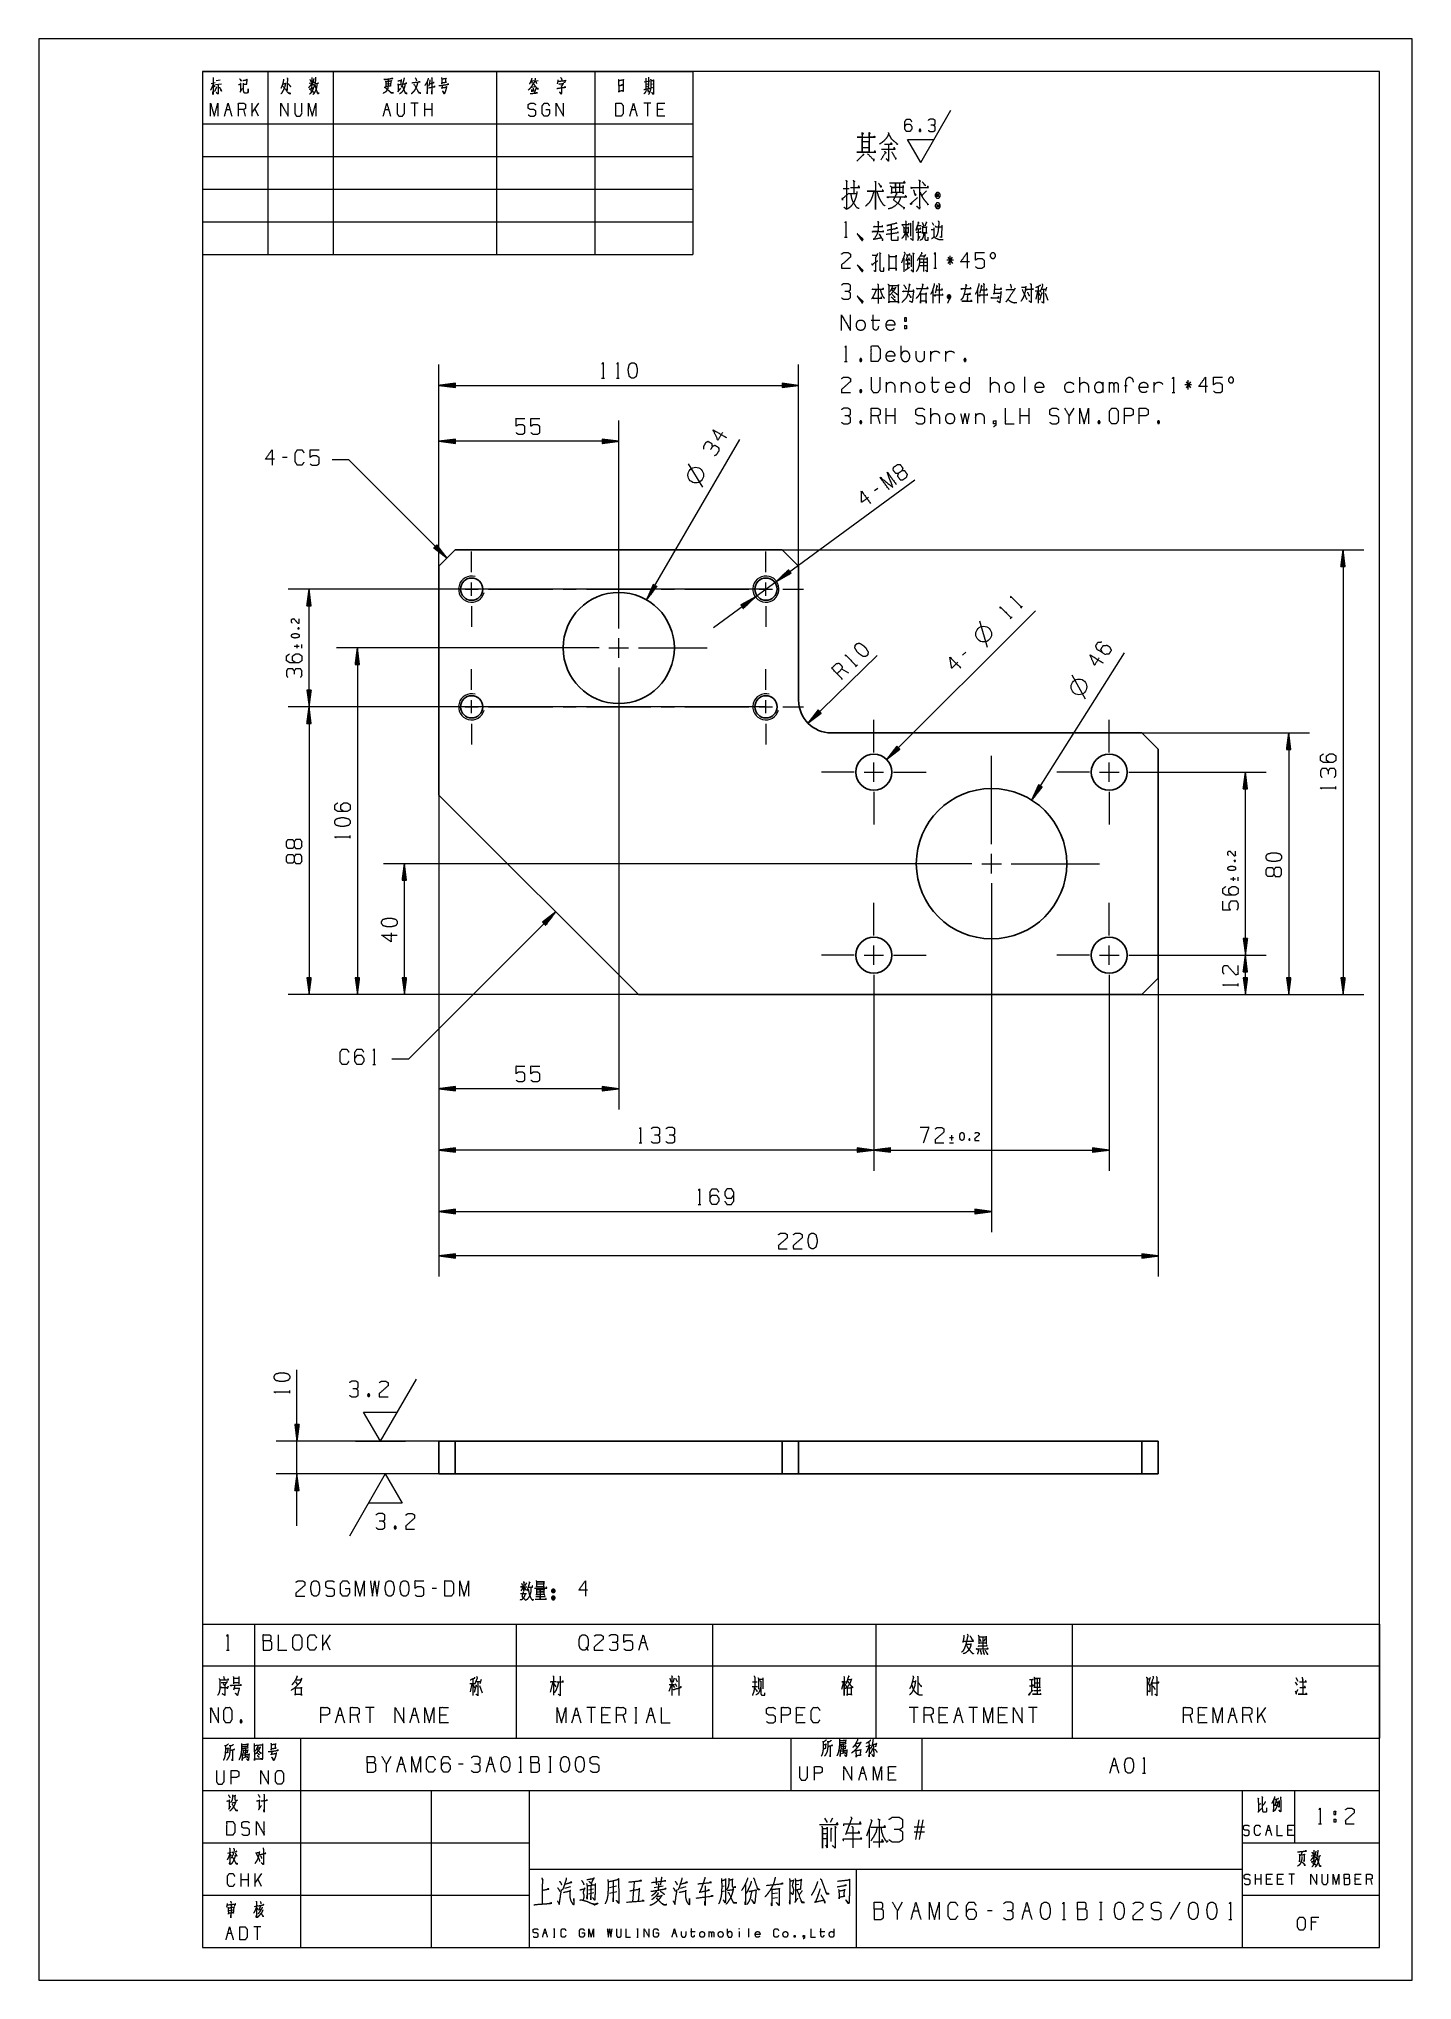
# Model space of a CAD drawing. Header units: millimetres. Extents: x 0 to 210, y 0 to 297.
import ezdxf

# ---------------------------------------------------------------- set-up
doc = ezdxf.new("R2010")
doc.units = ezdxf.units.MM
doc.layers.add('101', color=7, linetype='Continuous', true_color=0xffffff)

msp = doc.modelspace()

# ---------------------------------------------------------------- linework, layer by layer
at = {"layer": '101', "color": 133, "linetype": 'Continuous', "lineweight": 18}
for p, q in [((0, 297), (0, 0)), ((210, 297), (0, 297)), ((210, 0), (210, 297)), ((25, 292), (100, 292)), ((25, 292), (100, 292)), ((25, 292), (25, 264)), ((25, 292), (100, 292)), ((205, 292), (25, 292)), ((25, 292), (25, 5)), ((35, 292), (35, 264)), ((45, 292), (45, 264)), ((70, 292), (70, 264)), ((85, 292), (85, 264)), ((100, 292), (100, 264)), ((205, 5), (205, 292)), ((25, 284), (100, 284)), ((25, 279), (100, 279)), ((25, 274), (100, 274)), ((25, 269), (100, 269)), ((25, 264), (100, 264)), ((25, 37), (25, 5)), ((25, 37), (205, 37)), ((40, 37), (40, 5)), ((115, 37), (115, 29)), ((135, 37), (135, 29)), ((25, 29), (205, 29)), ((60, 29), (60, 5)), ((75, 29), (75, 5)), ((184, 29), (184, 5)), ((192, 29), (192, 21)), ((25, 21), (75, 21)), ((184, 21), (205, 21)), ((75, 17), (184, 17)), ((125, 17), (125, 5)), ((25, 13), (75, 13)), ((184, 13), (205, 13)), ((25, 5), (205, 5)), ((25, 5), (205, 5)), ((0, 0), (210, 0))]:
    msp.add_line(p, q, dxfattribs=at)
at = {"layer": '101', "color": 72, "linetype": 'Continuous', "lineweight": 18}
for p, q in [((26.34, 290.18), (26.96, 290.3)), ((26.7, 289.95), (26.92, 289.68)), ((26.99, 289.99), (27.95, 290.14)), ((27.13, 290.61), (27.71, 290.74)), ((41.34, 290.22), (42.13, 290.38)), ((42.25, 290.16), (42.79, 290.28)), ((53.17, 290.09), (53.7, 290.18)), ((54.91, 288.87), (55.37, 289.43)), ((75.25, 290.57), (75.67, 290.63)), ((75.35, 290.55), (75.45, 290.24)), ((75.83, 289.64), (75.37, 289.56)), ((75.82, 290.51), (76.35, 290.61)), ((75.98, 290.49), (76.11, 290.16)), ((92.56, 290.43), (93.43, 290.55)), ((92.84, 290.07), (93.11, 290.14)), ((92.86, 289.72), (93.09, 289.78)), ((93.6, 290.05), (93.85, 290.12)), ((28.66, 286.17), (29.22, 286.17)), ((31.62, 285.18), (31.34, 286.17)), ((33.59, 287.14), (32.63, 285.78)), ((32.63, 285.18), (32.63, 287.14)), ((33.59, 285.18), (33.04, 286.36)), ((52.94, 286.17), (53.49, 286.17)), ((58.02, 287.14), (56.9, 287.14)), ((57.46, 287.14), (57.46, 285.18)), ((59.02, 285.18), (59.02, 287.14)), ((60.14, 286.17), (59.02, 286.17)), ((60.14, 285.18), (60.14, 287.14)), ((90.65, 286.17), (91.2, 286.17)), ((93.6, 287.14), (92.49, 287.14)), ((93.05, 287.14), (93.05, 285.18)), ((95.45, 286.17), (94.61, 286.17)), ((122.99, 274.12), (123.89, 274.12)), ((123.89, 273.33), (125.03, 273.33)), ((132.27, 268.08), (132.95, 268.11)), ((132.63, 267.46), (132.95, 266.68)), ((133.23, 268.78), (133.37, 268.63)), ((133.28, 268.68), (133.28, 266.81)), ((133.57, 269.13), (133.71, 268.98)), ((136.46, 267.83), (136.77, 267.83)), ((136.6, 268.91), (136.81, 268.51)), ((123.2, 266.68), (123.63, 266.68)), ((132.27, 263.52), (132.27, 261.35)), ((132.47, 261.62), (133.12, 262.05)), ((132.84, 263.15), (132.84, 261.87)), ((132.96, 263.57), (133.14, 263.07)), ((133.6, 264.25), (133.85, 264.17)), ((134.68, 262.3), (135.79, 262.3)), ((134.71, 262.85), (135.81, 262.85)), ((134.82, 263.82), (135.51, 263.82)), ((135.59, 264.02), (135.26, 263.55)), ((136.86, 261.92), (137.29, 261.92)), ((139.85, 263.12), (138.84, 263.12)), ((139.67, 263.6), (139.02, 262.65)), ((139.02, 263.6), (139.69, 262.65)), ((139.33, 262.4), (139.33, 263.82)), ((128.23, 259.51), (128.41, 259.36)), ((128.32, 259.41), (128.32, 256.53)), ((136.7, 258.56), (136.7, 256.58)), ((143.53, 258.56), (143.53, 256.58)), ((150.24, 259.01), (150.91, 259.01)), ((152.36, 258.43), (153.12, 258.43)), ((152.83, 259.11), (152.83, 256.58)), ((153.26, 258.71), (154.04, 258.71)), ((154.11, 259.01), (153.93, 258.38)), ((152.69, 258.38), (152.43, 257.16)), ((152.87, 258.21), (153.08, 257.73)), ((153.35, 258.16), (153.03, 257.03)), ((153.28, 258.21), (153.42, 257.98)), ((153.86, 258.11), (154.27, 257.01)), ((127.3, 253.97), (128.62, 253.97)), ((132.35, 253.12), (132.68, 253.12)), ((132.35, 253.12), (132.35, 252.65)), ((131.85, 248.26), (131.85, 250.01)), ((123.2, 247.63), (123.63, 247.63)), ((125.6, 248.08), (125.76, 247.66)), ((136.4, 247.63), (136.4, 249.21)), ((138.68, 247.63), (138.68, 249.21)), ((141.54, 248.08), (141.7, 247.66)), ((86.06, 245.08), (86.48, 245.08)), ((88.34, 245.08), (88.76, 245.08)), ((129.57, 244.45), (129.57, 242.87)), ((131.85, 244.45), (131.85, 242.87)), ((136.4, 244.45), (137.73, 244.45)), ((145.51, 242.87), (145.51, 245.25)), ((150.73, 245.27), (150.73, 242.87)), ((159.17, 242.87), (159.17, 245.25)), ((162.77, 242.87), (162.77, 244.45)), ((163.72, 242.87), (163.72, 244.45)), ((166.42, 243.92), (166, 243.92)), ((170.55, 242.87), (170.55, 244.45)), ((176.27, 244.07), (175.26, 244.07)), ((176.09, 244.55), (175.44, 243.6)), ((175.44, 244.55), (176.11, 243.6)), ((175.76, 243.35), (175.76, 244.77)), ((125.6, 243.32), (125.76, 242.9)), ((173.29, 242.87), (173.71, 242.87)), ((125.6, 238.56), (125.76, 238.13)), ((128.64, 238.11), (128.31, 239.31)), ((129.57, 238.11), (129.57, 240.48)), ((130.92, 239.31), (129.57, 239.31)), ((130.92, 238.11), (130.92, 240.48)), ((136.4, 238.11), (136.4, 240.48)), ((143.23, 239.68), (143.23, 238.11)), ((150.06, 238.11), (150.06, 240.48)), ((151.41, 239.31), (150.06, 239.31)), ((151.41, 238.11), (151.41, 240.48)), ((158.24, 240.48), (157.56, 239.31)), ((162.03, 238.56), (162.19, 238.13)), ((171.13, 238.56), (171.29, 238.13)), ((37.95, 232.96), (37.28, 232.96)), ((101.52, 228.43), (99.36, 231.99)), ((128.31, 228.23), (127.77, 227.83)), ((148.53, 208.27), (148.83, 208.57)), ((150.14, 209.88), (150.44, 210.18)), ((39.6, 206.77), (39.82, 206.85)), ((145.05, 203.9), (143.89, 207.9)), ((39.03, 204.06), (39.83, 204.06)), ((39.43, 204.34), (39.43, 203.78)), ((40.22, 203.78), (40.22, 204.34)), ((141.74, 203.19), (141.26, 202.72)), ((123.86, 199.95), (122.78, 200.58)), ((124.86, 200.92), (125.16, 201.22)), ((160.05, 196), (158.03, 199.64)), ((198.35, 182.19), (198.35, 182.61)), ((47.62, 174.69), (47.62, 175.11)), ((182.79, 171.19), (183, 171.27)), ((182.21, 168.48), (183.01, 168.48)), ((182.61, 168.76), (182.61, 168.2)), ((183.4, 168.2), (183.4, 168.76)), ((183.42, 152.08), (183.42, 152.5)), ((51.08, 140.07), (51.5, 140.07)), ((91.81, 128.08), (92.23, 128.08)), ((139.84, 128.88), (139.27, 128.88)), ((139.27, 128.1), (139.84, 128.1)), ((139.55, 129.28), (139.55, 128.48)), ((142.26, 128.71), (142.34, 128.5)), ((100.81, 118.68), (101.23, 118.68)), ((38.37, 89.78), (38.37, 90.2)), ((50.36, 89.71), (50.52, 89.28)), ((54.42, 69.46), (54.58, 69.03)), ((60.82, 59.94), (60.15, 59.94)), ((74, 60.04), (73.68, 59.54)), ((73.8, 60.74), (73.96, 60.39)), ((74.23, 60.01), (74.51, 59.69)), ((74.55, 60.79), (74.32, 60.39)), ((73.65, 59.16), (74.56, 59.16)), ((25, 54.46), (33, 54.46)), ((25, 54.46), (25, 48.11)), ((33, 54.46), (33, 48.11)), ((33, 54.46), (73, 54.46)), ((73, 54.46), (103, 54.46)), ((73, 54.46), (73, 48.11)), ((103, 54.46), (128, 54.46)), ((103, 54.46), (103, 48.11)), ((128, 54.46), (158, 54.46)), ((128, 54.46), (128, 48.11)), ((158, 54.46), (158, 48.11)), ((158, 54.46), (205, 54.46)), ((205, 54.46), (205, 48.11)), ((43.41, 50.48), (43.41, 52.85)), ((44.57, 52.85), (43.41, 51.2)), ((44.57, 50.48), (43.9, 51.9)), ((92.09, 51.68), (92.76, 51.68)), ((141.83, 51.4), (142.5, 51.4)), ((143.77, 52.53), (144.86, 52.53)), ((143.79, 51.62), (144.86, 51.62)), ((143.86, 52.25), (144.05, 51.83)), ((144.33, 52.43), (144.33, 50.68)), ((144.69, 52.25), (144.51, 51.83)), ((144.86, 52.65), (144.86, 51.43)), ((25, 48.11), (25, 37)), ((25, 48.11), (33, 48.11)), ((28.67, 50.48), (29.09, 50.48)), ((33, 48.11), (33, 37)), ((33, 48.11), (73, 48.11)), ((73, 48.11), (73, 37)), ((73, 48.11), (103, 48.11)), ((103, 48.11), (103, 37)), ((103, 48.11), (128, 48.11)), ((128, 48.11), (128, 37)), ((128, 48.11), (158, 48.11)), ((158, 48.11), (158, 37)), ((158, 48.11), (205, 48.11)), ((205, 48.11), (205, 37)), ((29.76, 46.22), (30.58, 46.22)), ((29.76, 45.53), (30.58, 45.53)), ((29.95, 45.08), (29.76, 44.38)), ((29.81, 44.65), (30.59, 44.65)), ((30.59, 46.45), (30.59, 45.3)), ((39.23, 45.65), (39.55, 45.17)), ((65.88, 45.4), (66.64, 45.4)), ((66.21, 45.35), (65.95, 44.13)), ((66.35, 46.08), (66.35, 43.55)), ((66.39, 45.17), (66.6, 44.7)), ((66.87, 45.12), (66.55, 44)), ((66.78, 45.68), (67.56, 45.68)), ((66.8, 45.17), (66.94, 44.95)), ((67.38, 45.08), (67.79, 43.98)), ((67.63, 45.98), (67.45, 45.35)), ((78.6, 45.62), (78.21, 44.08)), ((78.74, 45.35), (79.04, 44.9)), ((96.72, 45.25), (96.32, 44.17)), ((96.37, 45.25), (97.18, 45.25)), ((96.49, 46.18), (96.62, 45.6)), ((96.87, 45.25), (97.18, 44.77)), ((97.15, 46.18), (96.94, 45.53)), ((97.31, 45.37), (97.52, 44.92)), ((97.33, 46.2), (97.61, 45.62)), ((109.06, 44.95), (109.87, 44.95)), ((109.15, 45.65), (109.82, 45.65)), ((110.1, 46.03), (110.7, 46.03)), ((110.7, 46.25), (110.7, 44.55)), ((123.02, 45.6), (122.74, 44.45)), ((133.6, 45.68), (134.03, 45.68)), ((151.81, 45.95), (151.81, 44.13)), ((152.25, 45.48), (153.03, 45.48)), ((169.52, 46.1), (169.87, 46.1)), ((170.17, 45.6), (170.17, 43.53)), ((170.84, 46.45), (171.02, 46.3)), ((192.12, 45.6), (192.42, 45.12)), ((192.21, 46.3), (192.51, 45.75)), ((51.28, 41.74), (49.94, 41.74)), ((50.61, 41.74), (50.61, 39.36)), ((85.14, 41.74), (83.8, 41.74)), ((84.47, 41.74), (84.47, 39.36)), ((91.12, 41.74), (91.46, 41.74)), ((91.3, 41.74), (91.3, 39.36)), ((134.45, 41.74), (133.11, 41.74)), ((133.78, 41.74), (133.78, 39.36)), ((143.56, 41.74), (142.21, 41.74)), ((142.88, 41.74), (142.88, 39.36)), ((152.66, 41.74), (151.32, 41.74)), ((151.99, 41.74), (151.99, 39.36)), ((186.41, 39.36), (186.41, 41.74)), ((187.58, 41.74), (186.41, 40.09)), ((30.85, 39.81), (30.99, 39.39)), ((45.72, 40.56), (46.39, 40.56)), ((49, 39.36), (48.67, 40.56)), ((57.1, 40.56), (57.77, 40.56)), ((62.33, 40.56), (61.32, 40.56)), ((81.86, 40.56), (82.53, 40.56)), ((87.08, 40.56), (86.08, 40.56)), ((89.7, 39.36), (89.36, 40.56)), ((91.12, 39.36), (91.46, 39.36)), ((93.24, 40.56), (93.91, 40.56)), ((116.85, 40.56), (115.84, 40.56)), ((136.73, 39.36), (136.39, 40.56)), ((138.67, 40.56), (137.66, 40.56)), ((140.27, 40.56), (140.94, 40.56)), ((147.77, 40.56), (146.76, 40.56)), ((176.37, 39.36), (176.04, 40.56)), ((178.31, 40.56), (177.31, 40.56)), ((182.19, 40.56), (182.87, 40.56)), ((185.48, 39.36), (185.14, 40.56)), ((187.58, 39.36), (186.91, 40.79)), ((25, 37), (33, 37)), ((33, 37), (73, 37)), ((73, 37), (103, 37)), ((103, 37), (128, 37)), ((123.01, 36.05), (123, 34.75)), ((126.51, 35.77), (127.23, 35.97)), ((128, 37), (158, 37)), ((158, 37), (205, 37)), ((31.29, 34.04), (31.83, 34.2)), ((31.58, 35.44), (31.57, 34.13)), ((53.81, 34.21), (53.14, 33.04)), ((55.08, 33.04), (55.75, 33.04)), ((64.86, 33.04), (64.19, 33.04)), ((68.74, 33.04), (69.41, 33.04)), ((78, 34.21), (78.34, 34.21)), ((78.18, 34.21), (78.18, 31.84)), ((122.72, 34.66), (123.26, 34.82)), ((164.11, 32.86), (164.78, 32.86)), ((73.42, 31.84), (73.84, 31.84)), ((78, 31.84), (78.34, 31.84)), ((125.68, 31.65), (126.27, 31.65)), ((130.8, 31.65), (129.91, 31.65)), ((168.79, 31.66), (169.21, 31.66)), ((186.57, 26.88), (186.89, 27.01)), ((120.15, 24.81), (120.54, 24.1)), ((121.35, 24.81), (121.02, 24.1)), ((134.08, 21.51), (134.6, 24.54)), ((135.16, 24.54), (134.63, 21.51)), ((195.7, 23.93), (196.13, 23.93)), ((198.01, 24.65), (198.35, 24.65)), ((198.01, 24.65), (198.01, 24.18)), ((125.83, 21.55), (125.69, 21.82)), ((126.99, 23.16), (126.99, 20.25)), ((128.97, 21.47), (128.83, 21.15)), ((135.41, 23.4), (133.83, 23.4)), ((135.41, 22.65), (133.83, 22.65)), ((187.83, 22.95), (188.27, 22.95)), ((191.67, 22.95), (191, 22.95)), ((29.41, 19.54), (28.85, 19.39)), ((29.22, 19.29), (29.42, 19.02)), ((120.29, 20.68), (120.57, 20.25)), ((194.57, 19.02), (195.36, 19.18)), ((195.48, 18.95), (196.02, 19.08)), ((30.96, 14.33), (30.96, 16.3)), ((32.07, 15.33), (30.96, 15.33)), ((32.07, 14.33), (32.07, 16.3)), ((34.05, 16.3), (33.08, 14.93)), ((33.08, 14.33), (33.08, 16.3)), ((34.05, 14.33), (33.49, 15.51)), ((91.04, 15.01), (90.77, 12.01)), ((186.03, 14.64), (186.03, 16.21)), ((186.92, 15.43), (186.03, 15.43)), ((186.92, 14.64), (186.92, 16.21)), ((188.4, 15.43), (187.73, 15.43)), ((190.09, 15.43), (189.43, 15.43)), ((192.01, 16.21), (191.12, 16.21)), ((191.57, 16.21), (191.57, 14.64)), ((201.97, 15.43), (201.31, 15.43)), ((203.89, 14.64), (203.67, 15.43)), ((80.43, 14.08), (81.33, 14.32)), ((84.04, 13.81), (84.82, 13.98)), ((84.04, 13.19), (84.87, 13.39)), ((87.26, 13.29), (88.38, 13.57)), ((88.33, 14.39), (87.28, 14.12)), ((94.09, 14.19), (95.45, 14.43)), ((98.11, 14.08), (99.01, 14.32)), ((104.82, 14.39), (104.43, 14.32)), ((104.79, 13.63), (104.43, 13.53)), ((112.96, 13.29), (112.11, 13.19)), ((112.11, 12.53), (112.96, 12.63)), ((113.64, 14.84), (113.45, 14.74)), ((116.23, 14.63), (115.72, 14.57)), ((132.03, 11.92), (131.29, 10.63)), ((162.21, 11.92), (162.58, 11.92)), ((162.41, 11.92), (162.41, 9.3)), ((174.46, 11.92), (172.98, 9.3)), ((29.11, 10.67), (29.64, 10.75)), ((33.49, 11.35), (32.92, 11.23)), ((33.28, 11.06), (33.47, 10.81)), ((133.75, 10.63), (134.49, 10.63)), ((145.8, 10.63), (145.06, 10.63)), ((150.72, 10.63), (151.46, 10.63)), ((156.51, 9.3), (156.98, 9.3)), ((162.21, 9.3), (162.58, 9.3)), ((181.97, 9.3), (182.44, 9.3)), ((28.89, 7.18), (29.45, 7.18)), ((33.97, 8.15), (32.86, 8.15)), ((33.41, 8.15), (33.41, 6.19)), ((77.2, 7.22), (77.57, 7.22)), ((78.7, 7.87), (78.89, 7.87)), ((78.7, 6.56), (78.89, 6.56)), ((78.8, 7.87), (78.8, 6.56)), ((91.43, 7.87), (91.62, 7.87)), ((91.43, 6.56), (91.62, 6.56)), ((91.53, 7.87), (91.53, 6.56)), ((97, 7.22), (97.37, 7.22)), ((99.65, 7.43), (100.38, 7.43)), ((102.48, 6.56), (102.48, 7.43)), ((105.3, 6.91), (105.3, 7.87)), ((107.09, 7.43), (107.09, 6.56)), ((108.5, 7.89), (108.5, 6.56)), ((119.45, 7.43), (120.18, 7.43)), ((195.32, 8.85), (194.63, 8.85))]:
    msp.add_line(p, q, dxfattribs=at)
at = {"layer": '101', "color": 43, "linetype": 'Continuous', "lineweight": 18}
for p, q in [((134.86, 278.09), (139.47, 286.09)), ((134.68, 283.18), (134.8, 282.84)), ((132.84, 281.59), (136.88, 281.59)), ((134.86, 278.09), (132.84, 281.59))]:
    msp.add_line(p, q, dxfattribs=at)
at = {"layer": '101', "color": 22, "linetype": 'Continuous', "lineweight": 18}
for p, q in [((61.18, 216.31), (61.18, 247.16)), ((116.18, 216.31), (116.18, 247.16)), ((63.72, 244.32), (61.18, 243.98)), ((61.18, 243.98), (116.18, 243.98)), ((61.18, 243.98), (63.72, 243.65)), ((63.72, 244.01), (61.37, 244.01)), ((63.72, 243.96), (61.37, 243.96)), ((63.72, 244.06), (61.76, 244.06)), ((63.72, 243.91), (61.76, 243.91)), ((63.72, 244.11), (62.14, 244.11)), ((63.72, 243.86), (62.14, 243.86)), ((63.72, 244.16), (62.53, 244.16)), ((63.72, 243.81), (62.53, 243.81)), ((63.72, 244.21), (62.91, 244.21)), ((63.72, 243.75), (62.91, 243.75)), ((63.72, 244.26), (63.3, 244.26)), ((63.72, 243.7), (63.3, 243.7)), ((63.72, 244.31), (63.69, 244.31)), ((63.72, 244.31), (63.69, 244.31)), ((63.72, 243.65), (63.69, 243.65)), ((63.72, 243.65), (63.69, 243.65)), ((63.72, 243.65), (63.72, 244.32)), ((113.64, 244.32), (113.64, 243.65)), ((116.18, 243.98), (113.64, 244.32)), ((113.64, 244.31), (113.67, 244.31)), ((113.64, 244.31), (113.67, 244.31)), ((113.64, 244.26), (114.06, 244.26)), ((113.64, 244.21), (114.44, 244.21)), ((113.64, 244.16), (114.83, 244.16)), ((113.64, 244.11), (115.21, 244.11)), ((113.64, 244.06), (115.6, 244.06)), ((113.64, 244.01), (115.99, 244.01)), ((113.64, 243.65), (116.18, 243.98)), ((113.64, 243.96), (115.99, 243.96)), ((113.64, 243.91), (115.6, 243.91)), ((113.64, 243.86), (115.21, 243.86)), ((113.64, 243.81), (114.83, 243.81)), ((113.64, 243.75), (114.44, 243.75)), ((113.64, 243.7), (114.06, 243.7)), ((113.64, 243.65), (113.67, 243.65)), ((113.64, 243.65), (113.67, 243.65)), ((61.18, 216.31), (61.18, 238.6)), ((88.68, 212.31), (88.68, 238.6)), ((63.72, 235.76), (61.18, 235.43)), ((88.68, 235.43), (61.18, 235.43)), ((61.18, 235.43), (63.72, 235.09)), ((63.72, 235.45), (61.37, 235.45)), ((63.72, 235.4), (61.37, 235.4)), ((63.72, 235.5), (61.76, 235.5)), ((63.72, 235.35), (61.76, 235.35)), ((63.72, 235.55), (62.14, 235.55)), ((63.72, 235.3), (62.14, 235.3)), ((63.72, 235.61), (62.53, 235.61)), ((63.72, 235.25), (62.53, 235.25)), ((63.72, 235.66), (62.91, 235.66)), ((63.72, 235.2), (62.91, 235.2)), ((63.72, 235.71), (63.3, 235.71)), ((63.72, 235.15), (63.3, 235.15)), ((63.72, 235.76), (63.69, 235.76)), ((63.72, 235.76), (63.69, 235.76)), ((63.72, 235.1), (63.69, 235.1)), ((63.72, 235.1), (63.69, 235.1)), ((63.72, 235.09), (63.72, 235.76)), ((86.14, 235.76), (86.17, 235.76)), ((86.14, 235.76), (86.17, 235.76)), ((88.68, 235.43), (86.14, 235.76)), ((86.14, 235.76), (86.14, 235.09)), ((86.14, 235.71), (86.56, 235.71)), ((86.14, 235.66), (86.94, 235.66)), ((86.14, 235.61), (87.33, 235.61)), ((86.14, 235.55), (87.71, 235.55)), ((86.14, 235.5), (88.1, 235.5)), ((86.14, 235.45), (88.49, 235.45)), ((86.14, 235.09), (88.68, 235.43)), ((86.14, 235.4), (88.49, 235.4)), ((86.14, 235.35), (88.1, 235.35)), ((86.14, 235.3), (87.71, 235.3)), ((86.14, 235.25), (87.33, 235.25)), ((86.14, 235.2), (86.94, 235.2)), ((86.14, 235.15), (86.56, 235.15)), ((86.14, 235.1), (86.17, 235.1)), ((86.14, 235.1), (86.17, 235.1)), ((92.94, 211.16), (107.19, 235.72)), ((47.4, 232.57), (44.86, 232.57)), ((47.4, 232.57), (62.42, 217.55)), ((103.17, 206.93), (133.96, 229.54)), ((60.86, 219.58), (60.39, 219.11)), ((60.39, 219.11), (62.42, 217.55)), ((60.39, 219.11), (60.41, 219.09)), ((60.39, 219.11), (60.41, 219.09)), ((60.43, 219.15), (60.72, 218.85)), ((60.46, 219.19), (61.03, 218.62)), ((60.5, 219.22), (61.34, 218.38)), ((60.53, 219.26), (61.65, 218.14)), ((60.57, 219.29), (61.96, 217.91)), ((60.61, 219.33), (62.27, 217.67)), ((60.64, 219.37), (62.3, 217.71)), ((60.68, 219.4), (62.07, 218.01)), ((60.71, 219.44), (61.83, 218.32)), ((60.75, 219.47), (61.59, 218.63)), ((60.79, 219.51), (61.35, 218.94)), ((60.82, 219.55), (61.12, 219.25)), ((60.86, 219.58), (60.88, 219.56)), ((60.86, 219.58), (60.88, 219.56)), ((62.42, 217.55), (60.86, 219.58)), ((113.68, 218.81), (202.62, 218.81)), ((199.44, 218.81), (199.11, 216.27)), ((199.21, 216.27), (199.21, 217.07)), ((199.26, 216.27), (199.26, 217.46)), ((199.31, 216.27), (199.31, 217.84)), ((199.37, 216.27), (199.37, 218.23)), ((199.42, 216.27), (199.42, 218.62)), ((199.44, 218.81), (199.44, 150.81)), ((199.78, 216.27), (199.44, 218.81)), ((199.47, 216.27), (199.47, 218.62)), ((199.52, 216.27), (199.52, 218.23)), ((199.57, 216.27), (199.57, 217.84)), ((199.62, 216.27), (199.62, 217.46)), ((199.67, 216.27), (199.67, 217.07)), ((114.64, 215.77), (112.79, 213.99)), ((112.79, 213.99), (115.04, 215.23)), ((114.82, 215.52), (112.93, 214.13)), ((114.85, 215.48), (112.96, 214.09)), ((114.79, 215.56), (113.21, 214.4)), ((114.88, 215.43), (113.3, 214.27)), ((114.76, 215.6), (113.49, 214.67)), ((114.91, 215.39), (113.64, 214.46)), ((114.73, 215.64), (113.77, 214.94)), ((114.94, 215.35), (113.98, 214.65)), ((114.7, 215.68), (114.05, 215.21)), ((114.97, 215.31), (114.33, 214.84)), ((114.67, 215.72), (114.34, 215.47)), ((114.64, 215.76), (114.62, 215.74)), ((114.64, 215.76), (114.62, 215.74)), ((115.04, 215.23), (114.64, 215.77)), ((115, 215.27), (114.67, 215.02)), ((115.03, 215.23), (115.01, 215.21)), ((115.03, 215.23), (115.01, 215.21)), ((199.11, 216.27), (199.11, 216.3)), ((199.11, 216.27), (199.11, 216.3)), ((199.11, 216.27), (199.78, 216.27)), ((199.16, 216.27), (199.16, 216.69)), ((199.72, 216.27), (199.72, 216.69)), ((199.77, 216.27), (199.77, 216.3)), ((199.77, 216.27), (199.77, 216.3)), ((111.18, 212.81), (38.15, 212.81)), ((41.33, 212.81), (40.99, 210.27)), ((41.1, 210.27), (41.1, 211.07)), ((41.15, 210.27), (41.15, 211.46)), ((41.2, 210.27), (41.2, 211.84)), ((41.25, 210.27), (41.25, 212.23)), ((41.3, 210.27), (41.3, 212.62)), ((41.66, 210.27), (41.33, 212.81)), ((41.33, 194.81), (41.33, 212.81)), ((41.35, 210.27), (41.35, 212.62)), ((41.4, 210.27), (41.4, 212.23)), ((41.46, 210.27), (41.46, 211.84)), ((41.51, 210.27), (41.51, 211.46)), ((41.56, 210.27), (41.56, 211.07)), ((93.93, 213.53), (92.94, 211.16)), ((92.94, 211.16), (94.51, 213.19)), ((94.2, 213.37), (93.02, 211.34)), ((94.24, 213.35), (93.06, 211.32)), ((94.15, 213.4), (93.17, 211.7)), ((94.28, 213.32), (93.3, 211.62)), ((94.11, 213.42), (93.32, 212.06)), ((94.07, 213.45), (93.47, 212.42)), ((94.33, 213.29), (93.54, 211.93)), ((94.02, 213.47), (93.62, 212.78)), ((93.98, 213.5), (93.77, 213.14)), ((94.37, 213.27), (93.78, 212.24)), ((93.93, 213.52), (93.92, 213.5)), ((93.93, 213.52), (93.92, 213.5)), ((94.51, 213.19), (93.93, 213.53)), ((94.42, 213.24), (94.01, 212.55)), ((94.46, 213.22), (94.25, 212.86)), ((94.5, 213.19), (94.49, 213.17)), ((94.5, 213.19), (94.49, 213.17)), ((109.57, 211.63), (107.32, 210.39)), ((107.41, 210.27), (108.37, 210.97)), ((107.44, 210.22), (108.71, 211.16)), ((107.47, 210.18), (109.05, 211.34)), ((107.5, 210.14), (109.4, 211.53)), ((107.53, 210.1), (109.43, 211.49)), ((107.56, 210.06), (109.14, 211.22)), ((107.59, 210.02), (108.86, 210.95)), ((107.72, 209.85), (109.57, 211.63)), ((40.99, 210.27), (41.66, 210.27)), ((41, 210.27), (41, 210.3)), ((41, 210.27), (41, 210.3)), ((41.05, 210.27), (41.05, 210.69)), ((41.61, 210.27), (41.61, 210.69)), ((41.66, 210.27), (41.66, 210.3)), ((41.66, 210.27), (41.66, 210.3)), ((107.32, 210.39), (107.35, 210.41)), ((107.32, 210.39), (107.35, 210.41)), ((107.32, 210.39), (107.72, 209.85)), ((107.35, 210.35), (107.69, 210.59)), ((107.38, 210.31), (108.03, 210.78)), ((107.62, 209.98), (108.58, 210.68)), ((107.65, 209.94), (108.3, 210.41)), ((107.68, 209.9), (108.02, 210.14)), ((107.71, 209.86), (107.74, 209.87)), ((107.71, 209.86), (107.74, 209.87)), ((129.63, 186.75), (152.41, 209.48)), ((75.18, 203.81), (45.54, 203.81)), ((48.72, 203.81), (48.38, 201.27)), ((48.49, 201.27), (48.49, 202.07)), ((48.54, 201.27), (48.54, 202.46)), ((48.59, 201.27), (48.59, 202.84)), ((48.64, 201.27), (48.64, 203.23)), ((48.69, 201.27), (48.69, 203.62)), ((48.72, 203.81), (48.72, 150.81)), ((49.05, 201.27), (48.72, 203.81)), ((48.74, 201.27), (48.74, 203.62)), ((48.79, 201.27), (48.79, 203.23)), ((48.84, 201.27), (48.84, 202.84)), ((48.89, 201.27), (48.89, 202.46)), ((48.94, 201.27), (48.94, 202.07)), ((117.6, 192.32), (128.19, 202.66)), ((151.8, 180.54), (165.99, 203.09)), ((48.38, 201.27), (49.05, 201.27)), ((48.39, 201.27), (48.39, 201.3)), ((48.39, 201.27), (48.39, 201.3)), ((48.44, 201.27), (48.44, 201.69)), ((49, 201.27), (49, 201.69)), ((49.05, 201.27), (49.05, 201.3)), ((49.05, 201.27), (49.05, 201.3)), ((40.99, 197.35), (41.33, 194.81)), ((41.66, 197.35), (40.99, 197.35)), ((41, 197.35), (41, 197.32)), ((41, 197.35), (41, 197.32)), ((41.05, 197.35), (41.05, 196.93)), ((41.1, 197.35), (41.1, 196.55)), ((41.15, 197.35), (41.15, 196.16)), ((41.2, 197.35), (41.2, 195.77)), ((41.25, 197.35), (41.25, 195.39)), ((41.3, 197.35), (41.3, 195)), ((41.33, 194.81), (41.66, 197.35)), ((41.35, 197.35), (41.35, 195)), ((41.4, 197.35), (41.4, 195.39)), ((41.46, 197.35), (41.46, 195.77)), ((41.51, 197.35), (41.51, 196.16)), ((41.56, 197.35), (41.56, 196.55)), ((41.61, 197.35), (41.61, 196.93)), ((41.66, 197.35), (41.66, 197.32)), ((41.66, 197.35), (41.66, 197.32)), ((111.18, 194.81), (38.15, 194.81)), ((66.18, 194.81), (38.15, 194.81)), ((41.33, 194.81), (40.99, 192.27)), ((41.1, 192.27), (41.1, 193.07)), ((41.15, 192.27), (41.15, 193.46)), ((41.2, 192.27), (41.2, 193.84)), ((41.25, 192.27), (41.25, 194.23)), ((41.3, 192.27), (41.3, 194.62)), ((41.33, 194.81), (41.33, 150.81)), ((41.66, 192.27), (41.33, 194.81)), ((41.35, 192.27), (41.35, 194.62)), ((41.4, 192.27), (41.4, 194.23)), ((41.46, 192.27), (41.46, 193.84)), ((41.51, 192.27), (41.51, 193.46)), ((41.56, 192.27), (41.56, 193.07)), ((119.18, 194.33), (117.6, 192.32)), ((117.6, 192.32), (119.65, 193.85)), ((119.4, 194.11), (117.72, 192.47)), ((119.44, 194.07), (117.76, 192.43)), ((119.36, 194.15), (117.96, 192.78)), ((119.47, 194.04), (118.07, 192.67)), ((119.33, 194.18), (118.2, 193.08)), ((119.51, 194), (118.38, 192.9)), ((119.29, 194.22), (118.44, 193.39)), ((119.26, 194.25), (118.68, 193.69)), ((119.54, 193.96), (118.69, 193.13)), ((119.22, 194.29), (118.92, 194)), ((119.58, 193.93), (119, 193.37)), ((119.19, 194.33), (119.16, 194.31)), ((119.19, 194.33), (119.16, 194.31)), ((119.65, 193.85), (119.18, 194.33)), ((119.61, 193.89), (119.31, 193.6)), ((119.65, 193.85), (119.63, 193.83)), ((119.65, 193.85), (119.63, 193.83)), ((40.99, 192.27), (41.66, 192.27)), ((41, 192.27), (41, 192.3)), ((41, 192.27), (41, 192.3)), ((41.05, 192.27), (41.05, 192.69)), ((41.61, 192.27), (41.61, 192.69)), ((41.66, 192.27), (41.66, 192.3)), ((41.66, 192.27), (41.66, 192.3)), ((88.68, 190.31), (88.68, 133.2)), ((168.68, 190.81), (194.31, 190.81)), ((191.14, 190.81), (190.8, 188.27)), ((191.06, 188.27), (191.06, 190.23)), ((191.11, 188.27), (191.11, 190.62)), ((191.47, 188.27), (191.14, 190.81)), ((191.14, 190.81), (191.14, 150.81)), ((191.16, 188.27), (191.16, 190.62)), ((191.21, 188.27), (191.21, 190.23)), ((131.19, 188.78), (129.63, 186.75)), ((129.63, 186.75), (131.66, 188.31)), ((131.41, 188.56), (129.74, 186.91)), ((131.44, 188.53), (129.78, 186.87)), ((131.37, 188.6), (129.98, 187.21)), ((131.48, 188.49), (130.09, 187.11)), ((131.33, 188.64), (130.22, 187.52)), ((131.51, 188.46), (130.4, 187.34)), ((131.3, 188.67), (130.46, 187.83)), ((131.26, 188.71), (130.69, 188.14)), ((131.55, 188.42), (130.71, 187.58)), ((131.23, 188.74), (130.93, 188.45)), ((131.58, 188.38), (131.02, 187.82)), ((131.19, 188.78), (131.17, 188.76)), ((131.19, 188.78), (131.17, 188.76)), ((131.66, 188.31), (131.19, 188.78)), ((131.62, 188.35), (131.32, 188.05)), ((131.66, 188.31), (131.63, 188.29)), ((131.66, 188.31), (131.63, 188.29)), ((190.8, 188.27), (191.47, 188.27)), ((190.81, 188.27), (190.81, 188.3)), ((190.81, 188.27), (190.81, 188.3)), ((190.86, 188.27), (190.86, 188.69)), ((190.91, 188.27), (190.91, 189.07)), ((190.96, 188.27), (190.96, 189.46)), ((191.01, 188.27), (191.01, 189.84)), ((191.26, 188.27), (191.26, 189.84)), ((191.31, 188.27), (191.31, 189.46)), ((191.36, 188.27), (191.36, 189.07)), ((191.42, 188.27), (191.42, 188.69)), ((191.47, 188.27), (191.47, 188.3)), ((191.47, 188.27), (191.47, 188.3)), ((171.18, 184.81), (187.68, 184.81)), ((184.51, 184.81), (184.17, 182.27)), ((184.43, 182.27), (184.43, 184.23)), ((184.48, 182.27), (184.48, 184.62)), ((184.84, 182.27), (184.51, 184.81)), ((184.51, 156.81), (184.51, 184.81)), ((184.53, 182.27), (184.53, 184.62)), ((184.59, 182.27), (184.59, 184.23)), ((61.18, 181.31), (61.18, 123.81)), ((61.18, 181.31), (61.18, 107.63)), ((61.18, 181.31), (61.18, 114.42)), ((61.18, 181.31), (61.18, 133.2)), ((152.87, 182.87), (151.8, 180.54)), ((151.8, 180.54), (153.44, 182.51)), ((153.13, 182.71), (151.88, 180.72)), ((153.18, 182.68), (151.93, 180.69)), ((153.09, 182.73), (152.05, 181.07)), ((153.22, 182.65), (152.18, 180.99)), ((153.05, 182.76), (152.21, 181.43)), ((153, 182.79), (152.37, 181.78)), ((153.26, 182.63), (152.42, 181.29)), ((152.96, 182.81), (152.53, 182.13)), ((153.31, 182.6), (152.67, 181.59)), ((152.92, 182.84), (152.7, 182.49)), ((152.88, 182.87), (152.86, 182.84)), ((152.88, 182.87), (152.86, 182.84)), ((153.44, 182.51), (152.87, 182.87)), ((153.35, 182.57), (152.92, 181.89)), ((153.39, 182.54), (153.17, 182.19)), ((153.43, 182.52), (153.42, 182.49)), ((153.43, 182.52), (153.42, 182.49)), ((184.17, 182.27), (184.84, 182.27)), ((184.18, 182.27), (184.18, 182.3)), ((184.18, 182.27), (184.18, 182.3)), ((184.23, 182.27), (184.23, 182.69)), ((184.28, 182.27), (184.28, 183.07)), ((184.33, 182.27), (184.33, 183.46)), ((184.38, 182.27), (184.38, 183.84)), ((184.64, 182.27), (184.64, 183.84)), ((184.69, 182.27), (184.69, 183.46)), ((184.74, 182.27), (184.74, 183.07)), ((184.79, 182.27), (184.79, 182.69)), ((184.84, 182.27), (184.84, 182.3)), ((184.84, 182.27), (184.84, 182.3)), ((129.18, 170.81), (52.71, 170.81)), ((55.89, 170.81), (55.55, 168.27)), ((55.71, 168.27), (55.71, 169.46)), ((55.76, 168.27), (55.76, 169.84)), ((55.81, 168.27), (55.81, 170.23)), ((55.86, 168.27), (55.86, 170.62)), ((56.22, 168.27), (55.89, 170.81)), ((55.89, 150.81), (55.89, 170.81)), ((55.91, 168.27), (55.91, 170.62)), ((55.96, 168.27), (55.96, 170.23)), ((56.02, 168.27), (56.02, 169.84)), ((56.07, 168.27), (56.07, 169.46)), ((55.55, 168.27), (56.22, 168.27)), ((55.56, 168.27), (55.56, 168.3)), ((55.56, 168.27), (55.56, 168.3)), ((55.61, 168.27), (55.61, 168.69)), ((55.66, 168.27), (55.66, 169.07)), ((56.12, 168.27), (56.12, 169.07)), ((56.17, 168.27), (56.17, 168.69)), ((56.22, 168.27), (56.22, 168.3)), ((56.22, 168.27), (56.22, 168.3)), ((56.53, 140.89), (79.06, 163.42)), ((79.06, 163.42), (77.03, 161.86)), ((77.5, 161.39), (79.06, 163.42)), ((77.03, 161.86), (77.06, 161.88)), ((77.03, 161.86), (77.06, 161.88)), ((77.03, 161.86), (77.5, 161.39)), ((77.07, 161.83), (77.37, 162.12)), ((77.11, 161.79), (77.67, 162.36)), ((77.14, 161.75), (77.98, 162.59)), ((77.18, 161.72), (78.29, 162.83)), ((77.21, 161.68), (78.6, 163.07)), ((77.25, 161.65), (78.91, 163.31)), ((77.29, 161.61), (78.95, 163.27)), ((77.32, 161.57), (78.71, 162.96)), ((77.36, 161.54), (78.47, 162.65)), ((77.39, 161.5), (78.23, 162.34)), ((77.43, 161.47), (78, 162.03)), ((77.47, 161.43), (77.76, 161.73)), ((77.5, 161.39), (77.52, 161.42)), ((77.5, 161.39), (77.52, 161.42)), ((184.84, 159.35), (184.17, 159.35)), ((184.17, 159.35), (184.51, 156.81)), ((184.18, 159.35), (184.18, 159.32)), ((184.18, 159.35), (184.18, 159.32)), ((184.23, 159.35), (184.23, 158.93)), ((184.28, 159.35), (184.28, 158.55)), ((184.33, 159.35), (184.33, 158.16)), ((184.38, 159.35), (184.38, 157.77)), ((184.43, 159.35), (184.43, 157.39)), ((184.48, 159.35), (184.48, 157)), ((184.51, 156.81), (184.84, 159.35)), ((184.53, 159.35), (184.53, 157)), ((184.59, 159.35), (184.59, 157.39)), ((184.64, 159.35), (184.64, 157.77)), ((184.69, 159.35), (184.69, 158.16)), ((184.74, 159.35), (184.74, 158.55)), ((184.79, 159.35), (184.79, 158.93)), ((184.84, 159.35), (184.84, 159.32)), ((184.84, 159.35), (184.84, 159.32)), ((171.18, 156.81), (187.68, 156.81)), ((171.18, 156.81), (187.68, 156.81)), ((184.51, 156.81), (184.17, 154.27)), ((184.23, 154.27), (184.23, 154.69)), ((184.28, 154.27), (184.28, 155.07)), ((184.33, 154.27), (184.33, 155.46)), ((184.38, 154.27), (184.38, 155.84)), ((184.43, 154.27), (184.43, 156.23)), ((184.48, 154.27), (184.48, 156.62)), ((184.51, 150.81), (184.51, 156.81)), ((184.84, 154.27), (184.51, 156.81)), ((184.53, 154.27), (184.53, 156.62)), ((184.59, 154.27), (184.59, 156.23)), ((184.64, 154.27), (184.64, 155.84)), ((184.69, 154.27), (184.69, 155.46)), ((184.74, 154.27), (184.74, 155.07)), ((184.79, 154.27), (184.79, 154.69)), ((40.99, 153.35), (41.33, 150.81)), ((41.66, 153.35), (40.99, 153.35)), ((41, 153.35), (41, 153.32)), ((41, 153.35), (41, 153.32)), ((41.05, 153.35), (41.05, 152.93)), ((41.1, 153.35), (41.1, 152.55)), ((41.15, 153.35), (41.15, 152.16)), ((41.2, 153.35), (41.2, 151.77)), ((41.25, 153.35), (41.25, 151.39)), ((41.3, 153.35), (41.3, 151)), ((41.33, 150.81), (41.66, 153.35)), ((41.35, 153.35), (41.35, 151)), ((41.4, 153.35), (41.4, 151.39)), ((41.46, 153.35), (41.46, 151.77)), ((41.51, 153.35), (41.51, 152.16)), ((41.56, 153.35), (41.56, 152.55)), ((41.61, 153.35), (41.61, 152.93)), ((41.66, 153.35), (41.66, 153.32)), ((41.66, 153.35), (41.66, 153.32)), ((48.38, 153.35), (48.72, 150.81)), ((49.05, 153.35), (48.38, 153.35)), ((48.39, 153.35), (48.39, 153.32)), ((48.39, 153.35), (48.39, 153.32)), ((48.44, 153.35), (48.44, 152.93)), ((48.49, 153.35), (48.49, 152.55)), ((48.54, 153.35), (48.54, 152.16)), ((48.59, 153.35), (48.59, 151.77)), ((48.64, 153.35), (48.64, 151.39)), ((48.69, 153.35), (48.69, 151)), ((48.72, 150.81), (49.05, 153.35)), ((48.74, 153.35), (48.74, 151)), ((48.79, 153.35), (48.79, 151.39)), ((48.84, 153.35), (48.84, 151.77)), ((48.89, 153.35), (48.89, 152.16)), ((48.94, 153.35), (48.94, 152.55)), ((49, 153.35), (49, 152.93)), ((49.05, 153.35), (49.05, 153.32)), ((49.05, 153.35), (49.05, 153.32)), ((55.55, 153.35), (55.89, 150.81)), ((56.22, 153.35), (55.55, 153.35)), ((55.56, 153.35), (55.56, 153.32)), ((55.56, 153.35), (55.56, 153.32)), ((55.61, 153.35), (55.61, 152.93)), ((55.66, 153.35), (55.66, 152.55)), ((55.71, 153.35), (55.71, 152.16)), ((55.76, 153.35), (55.76, 151.77)), ((55.81, 153.35), (55.81, 151.39)), ((55.86, 153.35), (55.86, 151)), ((55.89, 150.81), (56.22, 153.35)), ((55.91, 153.35), (55.91, 151)), ((55.96, 153.35), (55.96, 151.39)), ((56.02, 153.35), (56.02, 151.77)), ((56.07, 153.35), (56.07, 152.16)), ((56.12, 153.35), (56.12, 152.55)), ((56.17, 153.35), (56.17, 152.93)), ((56.22, 153.35), (56.22, 153.32)), ((56.22, 153.35), (56.22, 153.32)), ((145.68, 154.31), (145.68, 114.42)), ((171.18, 153.31), (171.18, 107.63)), ((184.17, 154.27), (184.84, 154.27)), ((184.17, 153.35), (184.51, 150.81)), ((184.84, 153.35), (184.17, 153.35)), ((184.18, 154.27), (184.18, 154.3)), ((184.18, 154.27), (184.18, 154.3)), ((184.18, 153.35), (184.18, 153.32)), ((184.18, 153.35), (184.18, 153.32)), ((184.23, 153.35), (184.23, 152.93)), ((184.28, 153.35), (184.28, 152.55)), ((184.33, 153.35), (184.33, 152.16)), ((184.38, 153.35), (184.38, 151.77)), ((184.43, 153.35), (184.43, 151.39)), ((184.48, 153.35), (184.48, 151)), ((184.51, 150.81), (184.84, 153.35)), ((184.53, 153.35), (184.53, 151)), ((184.59, 153.35), (184.59, 151.39)), ((184.64, 153.35), (184.64, 151.77)), ((184.69, 153.35), (184.69, 152.16)), ((184.74, 153.35), (184.74, 152.55)), ((184.79, 153.35), (184.79, 152.93)), ((184.84, 154.27), (184.84, 154.3)), ((184.84, 154.27), (184.84, 154.3)), ((184.84, 153.35), (184.84, 153.32)), ((184.84, 153.35), (184.84, 153.32)), ((190.8, 153.35), (191.14, 150.81)), ((191.47, 153.35), (190.8, 153.35)), ((190.81, 153.35), (190.81, 153.32)), ((190.81, 153.35), (190.81, 153.32)), ((190.86, 153.35), (190.86, 152.93)), ((190.91, 153.35), (190.91, 152.55)), ((190.96, 153.35), (190.96, 152.16)), ((191.01, 153.35), (191.01, 151.77)), ((191.06, 153.35), (191.06, 151.39)), ((191.11, 153.35), (191.11, 151)), ((191.14, 150.81), (191.47, 153.35)), ((191.16, 153.35), (191.16, 151)), ((191.21, 153.35), (191.21, 151.39)), ((191.26, 153.35), (191.26, 151.77)), ((191.31, 153.35), (191.31, 152.16)), ((191.36, 153.35), (191.36, 152.55)), ((191.42, 153.35), (191.42, 152.93)), ((191.47, 153.35), (191.47, 153.32)), ((191.47, 153.35), (191.47, 153.32)), ((199.11, 153.35), (199.11, 153.32)), ((199.11, 153.35), (199.11, 153.32)), ((199.11, 153.35), (199.44, 150.81)), ((199.78, 153.35), (199.11, 153.35)), ((199.16, 153.35), (199.16, 152.93)), ((199.21, 153.35), (199.21, 152.55)), ((199.26, 153.35), (199.26, 152.16)), ((199.31, 153.35), (199.31, 151.77)), ((199.37, 153.35), (199.37, 151.39)), ((199.42, 153.35), (199.42, 151)), ((199.44, 150.81), (199.78, 153.35)), ((199.47, 153.35), (199.47, 151)), ((199.52, 153.35), (199.52, 151.39)), ((199.57, 153.35), (199.57, 151.77)), ((199.62, 153.35), (199.62, 152.16)), ((199.67, 153.35), (199.67, 152.55)), ((199.72, 153.35), (199.72, 152.93)), ((199.77, 153.35), (199.77, 153.32)), ((199.77, 153.35), (199.77, 153.32)), ((91.68, 150.81), (38.15, 150.81)), ((91.68, 150.81), (45.54, 150.81)), ((91.68, 150.81), (52.71, 150.81)), ((127.68, 148.81), (127.68, 123.81)), ((127.68, 148.81), (127.68, 123.81)), ((163.68, 148.81), (163.68, 123.81)), ((168.68, 150.81), (187.68, 150.81)), ((168.68, 150.81), (202.62, 150.81)), ((168.68, 150.81), (194.31, 150.81)), ((56.53, 140.89), (53.99, 140.89)), ((63.72, 136.71), (61.18, 136.38)), ((63.72, 136.66), (63.3, 136.66)), ((63.72, 136.71), (63.69, 136.71)), ((63.72, 136.71), (63.69, 136.71)), ((63.72, 136.04), (63.72, 136.71)), ((86.14, 136.71), (86.14, 136.04)), ((86.14, 136.71), (86.17, 136.71)), ((88.68, 136.38), (86.14, 136.71)), ((86.14, 136.71), (86.17, 136.71)), ((86.14, 136.66), (86.56, 136.66)), ((88.68, 136.38), (61.18, 136.38)), ((61.18, 136.38), (63.72, 136.04)), ((63.72, 136.4), (61.37, 136.4)), ((63.72, 136.35), (61.37, 136.35)), ((63.72, 136.45), (61.76, 136.45)), ((63.72, 136.3), (61.76, 136.3)), ((63.72, 136.5), (62.14, 136.5)), ((63.72, 136.25), (62.14, 136.25)), ((63.72, 136.56), (62.53, 136.56)), ((63.72, 136.2), (62.53, 136.2)), ((63.72, 136.61), (62.91, 136.61)), ((63.72, 136.15), (62.91, 136.15)), ((63.72, 136.1), (63.3, 136.1)), ((63.72, 136.05), (63.69, 136.05)), ((63.72, 136.05), (63.69, 136.05)), ((86.14, 136.61), (86.94, 136.61)), ((86.14, 136.56), (87.33, 136.56)), ((86.14, 136.5), (87.71, 136.5)), ((86.14, 136.45), (88.1, 136.45)), ((86.14, 136.4), (88.49, 136.4)), ((86.14, 136.04), (88.68, 136.38)), ((86.14, 136.35), (88.49, 136.35)), ((86.14, 136.3), (88.1, 136.3)), ((86.14, 136.25), (87.71, 136.25)), ((86.14, 136.2), (87.33, 136.2)), ((86.14, 136.15), (86.94, 136.15)), ((86.14, 136.1), (86.56, 136.1)), ((86.14, 136.05), (86.17, 136.05)), ((86.14, 136.05), (86.17, 136.05)), ((63.72, 127.32), (61.18, 126.98)), ((127.68, 126.98), (61.18, 126.98)), ((61.18, 126.98), (63.72, 126.65)), ((63.72, 127.01), (61.37, 127.01)), ((63.72, 126.96), (61.37, 126.96)), ((63.72, 127.06), (61.76, 127.06)), ((63.72, 126.91), (61.76, 126.91)), ((63.72, 127.11), (62.14, 127.11)), ((63.72, 126.86), (62.14, 126.86)), ((63.72, 127.16), (62.53, 127.16)), ((63.72, 126.81), (62.53, 126.81)), ((63.72, 127.21), (62.91, 127.21)), ((63.72, 126.76), (62.91, 126.76)), ((63.72, 127.26), (63.3, 127.26)), ((63.72, 126.71), (63.3, 126.71)), ((63.72, 127.32), (63.69, 127.32)), ((63.72, 127.32), (63.69, 127.32)), ((63.72, 126.65), (63.69, 126.65)), ((63.72, 126.65), (63.69, 126.65)), ((63.72, 126.65), (63.72, 127.32)), ((125.14, 127.32), (125.17, 127.32)), ((125.14, 127.32), (125.14, 126.65)), ((125.14, 127.32), (125.17, 127.32)), ((127.68, 126.98), (125.14, 127.32)), ((125.14, 127.26), (125.56, 127.26)), ((125.14, 127.21), (125.94, 127.21)), ((125.14, 127.16), (126.33, 127.16)), ((125.14, 127.11), (126.71, 127.11)), ((125.14, 127.06), (127.1, 127.06)), ((125.14, 127.01), (127.49, 127.01)), ((125.14, 126.65), (127.68, 126.98)), ((125.14, 126.96), (127.49, 126.96)), ((125.14, 126.91), (127.1, 126.91)), ((125.14, 126.86), (126.71, 126.86)), ((125.14, 126.81), (126.33, 126.81)), ((125.14, 126.76), (125.94, 126.76)), ((125.14, 126.71), (125.56, 126.71)), ((125.14, 126.65), (125.17, 126.65)), ((125.14, 126.65), (125.17, 126.65)), ((130.22, 127.32), (127.68, 126.98)), ((127.68, 126.98), (163.68, 126.98)), ((127.68, 126.98), (130.22, 126.65)), ((130.22, 127.01), (127.87, 127.01)), ((130.22, 126.96), (127.87, 126.96)), ((130.22, 127.06), (128.26, 127.06)), ((130.22, 126.91), (128.26, 126.91)), ((130.22, 127.11), (128.64, 127.11)), ((130.22, 126.86), (128.64, 126.86)), ((130.22, 127.16), (129.03, 127.16)), ((130.22, 126.81), (129.03, 126.81)), ((130.22, 127.21), (129.41, 127.21)), ((130.22, 126.76), (129.41, 126.76)), ((130.22, 127.26), (129.8, 127.26)), ((130.22, 126.71), (129.8, 126.71)), ((130.22, 127.32), (130.19, 127.32)), ((130.22, 127.32), (130.19, 127.32)), ((130.22, 126.65), (130.19, 126.65)), ((130.22, 126.65), (130.19, 126.65)), ((130.22, 126.65), (130.22, 127.32)), ((161.14, 127.32), (161.17, 127.32)), ((161.14, 127.32), (161.14, 126.65)), ((161.14, 127.32), (161.17, 127.32)), ((163.68, 126.98), (161.14, 127.32)), ((161.14, 127.26), (161.56, 127.26)), ((161.14, 127.21), (161.94, 127.21)), ((161.14, 127.16), (162.33, 127.16)), ((161.14, 127.11), (162.71, 127.11)), ((161.14, 127.06), (163.1, 127.06)), ((161.14, 127.01), (163.49, 127.01)), ((161.14, 126.65), (163.68, 126.98)), ((161.14, 126.96), (163.49, 126.96)), ((161.14, 126.91), (163.1, 126.91)), ((161.14, 126.86), (162.71, 126.86)), ((161.14, 126.81), (162.33, 126.81)), ((161.14, 126.76), (161.94, 126.76)), ((161.14, 126.71), (161.56, 126.71)), ((161.14, 126.65), (161.17, 126.65)), ((161.14, 126.65), (161.17, 126.65)), ((63.72, 117.93), (61.18, 117.59)), ((61.18, 117.59), (145.68, 117.59)), ((61.18, 117.59), (63.72, 117.26)), ((63.72, 117.62), (61.37, 117.62)), ((63.72, 117.57), (61.37, 117.57)), ((63.72, 117.67), (61.76, 117.67)), ((63.72, 117.52), (61.76, 117.52)), ((63.72, 117.72), (62.14, 117.72)), ((63.72, 117.46), (62.14, 117.46)), ((63.72, 117.77), (62.53, 117.77)), ((63.72, 117.41), (62.53, 117.41)), ((63.72, 117.82), (62.91, 117.82)), ((63.72, 117.36), (62.91, 117.36)), ((63.72, 117.87), (63.3, 117.87)), ((63.72, 117.31), (63.3, 117.31)), ((63.72, 117.92), (63.69, 117.92)), ((63.72, 117.92), (63.69, 117.92)), ((63.72, 117.26), (63.69, 117.26)), ((63.72, 117.26), (63.69, 117.26)), ((63.72, 117.26), (63.72, 117.93)), ((143.14, 117.93), (143.14, 117.26)), ((145.68, 117.59), (143.14, 117.93)), ((143.14, 117.92), (143.17, 117.92)), ((143.14, 117.92), (143.17, 117.92)), ((143.14, 117.87), (143.56, 117.87)), ((143.14, 117.82), (143.94, 117.82)), ((143.14, 117.77), (144.33, 117.77)), ((143.14, 117.72), (144.71, 117.72)), ((143.14, 117.67), (145.1, 117.67)), ((143.14, 117.62), (145.49, 117.62)), ((143.14, 117.26), (145.68, 117.59)), ((143.14, 117.57), (145.49, 117.57)), ((143.14, 117.52), (145.1, 117.52)), ((143.14, 117.46), (144.71, 117.46)), ((143.14, 117.41), (144.33, 117.41)), ((143.14, 117.36), (143.94, 117.36)), ((143.14, 117.31), (143.56, 117.31)), ((143.14, 117.26), (143.17, 117.26)), ((143.14, 117.26), (143.17, 117.26)), ((63.72, 111.14), (61.18, 110.81)), ((171.18, 110.81), (61.18, 110.81)), ((61.18, 110.81), (63.72, 110.47)), ((63.72, 110.83), (61.37, 110.83)), ((63.72, 110.78), (61.37, 110.78)), ((63.72, 110.89), (61.76, 110.89)), ((63.72, 110.73), (61.76, 110.73)), ((63.72, 110.94), (62.14, 110.94)), ((63.72, 110.68), (62.14, 110.68)), ((63.72, 110.99), (62.53, 110.99)), ((63.72, 110.63), (62.53, 110.63)), ((63.72, 111.04), (62.91, 111.04)), ((63.72, 110.58), (62.91, 110.58)), ((63.72, 111.09), (63.3, 111.09)), ((63.72, 110.53), (63.3, 110.53)), ((63.72, 111.14), (63.69, 111.14)), ((63.72, 111.14), (63.69, 111.14)), ((63.72, 110.48), (63.69, 110.48)), ((63.72, 110.48), (63.69, 110.48)), ((63.72, 110.47), (63.72, 111.14)), ((168.64, 111.14), (168.67, 111.14)), ((171.18, 110.81), (168.64, 111.14)), ((168.64, 111.14), (168.64, 110.47)), ((168.64, 111.14), (168.67, 111.14)), ((168.64, 111.09), (169.06, 111.09)), ((168.64, 111.04), (169.44, 111.04)), ((168.64, 110.99), (169.83, 110.99)), ((168.64, 110.94), (170.21, 110.94)), ((168.64, 110.89), (170.6, 110.89)), ((168.64, 110.83), (170.99, 110.83)), ((168.64, 110.47), (171.18, 110.81)), ((168.64, 110.78), (170.99, 110.78)), ((168.64, 110.73), (170.6, 110.73)), ((168.64, 110.68), (170.21, 110.68)), ((168.64, 110.63), (169.83, 110.63)), ((168.64, 110.58), (169.44, 110.58)), ((168.64, 110.53), (169.06, 110.53)), ((168.64, 110.48), (168.67, 110.48)), ((168.64, 110.48), (168.67, 110.48)), ((39.46, 69.51), (39.46, 93.37)), ((39.8, 84.99), (39.13, 84.99)), ((39.13, 84.99), (39.13, 84.95)), ((39.13, 84.99), (39.13, 84.95)), ((39.13, 84.99), (39.46, 82.45)), ((39.18, 84.99), (39.18, 84.57)), ((39.23, 84.99), (39.23, 84.18)), ((39.28, 84.99), (39.28, 83.8)), ((39.34, 84.99), (39.34, 83.41)), ((39.39, 84.99), (39.39, 83.02)), ((39.44, 84.99), (39.44, 82.64)), ((39.46, 82.45), (39.8, 84.99)), ((39.49, 84.99), (39.49, 82.64)), ((39.54, 84.99), (39.54, 83.02)), ((39.59, 84.99), (39.59, 83.41)), ((39.64, 84.99), (39.64, 83.8)), ((39.69, 84.99), (39.69, 84.18)), ((39.74, 84.99), (39.74, 84.57)), ((39.79, 84.99), (39.79, 84.95)), ((39.79, 84.99), (39.79, 84.95)), ((63.68, 82.45), (36.29, 82.45)), ((48.43, 82.45), (56.05, 82.45)), ((63.68, 82.45), (49.06, 82.45)), ((63.68, 77.45), (36.29, 77.45)), ((39.46, 77.45), (39.13, 74.91)), ((39.44, 74.91), (39.44, 77.25)), ((39.8, 74.91), (39.46, 77.45)), ((39.49, 74.91), (39.49, 77.25)), ((56.79, 77.45), (49.17, 77.45)), ((63.68, 77.45), (49.81, 77.45)), ((39.13, 74.91), (39.13, 74.94)), ((39.13, 74.91), (39.13, 74.94)), ((39.13, 74.91), (39.8, 74.91)), ((39.18, 74.91), (39.18, 75.32)), ((39.23, 74.91), (39.23, 75.71)), ((39.28, 74.91), (39.28, 76.09)), ((39.34, 74.91), (39.34, 76.48)), ((39.39, 74.91), (39.39, 76.87)), ((39.54, 74.91), (39.54, 76.87)), ((39.59, 74.91), (39.59, 76.48)), ((39.64, 74.91), (39.64, 76.09)), ((39.69, 74.91), (39.69, 75.71)), ((39.74, 74.91), (39.74, 75.32)), ((39.79, 74.91), (39.79, 74.94)), ((39.79, 74.91), (39.79, 74.94))]:
    msp.add_line(p, q, dxfattribs=at)
at = {"layer": '101', "color": 72, "linetype": 'Continuous', "lineweight": 25}
for p, q in [((63.68, 218.81), (61.18, 216.31)), ((63.68, 218.81), (113.68, 218.81)), ((116.18, 216.31), (113.68, 218.81)), ((61.18, 181.31), (61.18, 216.31)), ((116.18, 216.31), (116.18, 195.81)), ((121.18, 190.81), (168.68, 190.81)), ((171.18, 188.31), (168.68, 190.81)), ((171.18, 188.31), (171.18, 153.31)), ((61.18, 181.31), (91.68, 150.81)), ((168.68, 150.81), (171.18, 153.31)), ((168.68, 150.81), (91.68, 150.81)), ((61.18, 77.45), (61.18, 82.45)), ((61.18, 82.45), (63.68, 82.45)), ((113.68, 82.45), (63.68, 82.45)), ((63.68, 82.45), (63.68, 77.45)), ((113.68, 77.45), (113.68, 82.45)), ((113.68, 82.45), (116.18, 82.45)), ((116.18, 82.45), (116.18, 77.45)), ((168.68, 82.45), (121.18, 82.45)), ((168.68, 77.45), (168.68, 82.45)), ((168.68, 82.45), (171.18, 82.45)), ((171.18, 82.45), (171.18, 77.45)), ((63.68, 77.45), (61.18, 77.45)), ((63.68, 77.45), (113.68, 77.45)), ((116.18, 77.45), (113.68, 77.45)), ((121.18, 77.45), (168.68, 77.45)), ((171.18, 77.45), (168.68, 77.45))]:
    msp.add_line(p, q, dxfattribs=at)
at = {"layer": '101', "color": 151, "linetype": 'Continuous', "lineweight": 18}
for p, q in [((66.18, 215.4), (66.18, 218.58)), ((88.68, 206.81), (88.68, 217.31)), ((111.18, 215.4), (111.18, 218.58)), ((63.59, 212.81), (60.41, 212.81)), ((65.17, 212.81), (67.18, 212.81)), ((66.18, 211.81), (66.18, 213.81)), ((68.77, 212.81), (78.59, 212.81)), ((80.17, 212.81), (82.18, 212.81)), ((83.77, 212.81), (93.59, 212.81)), ((95.17, 212.81), (97.18, 212.81)), ((98.77, 212.81), (108.59, 212.81)), ((110.17, 212.81), (112.18, 212.81)), ((111.18, 211.81), (111.18, 213.81)), ((113.77, 212.81), (116.94, 212.81)), ((66.18, 210.22), (66.18, 207.04)), ((111.18, 210.22), (111.18, 207.04)), ((88.68, 202.31), (88.68, 205.31)), ((85.68, 203.81), (75.18, 203.81)), ((87.18, 203.81), (90.18, 203.81)), ((91.68, 203.81), (102.18, 203.81)), ((66.18, 197.4), (66.18, 200.58)), ((88.68, 200.81), (88.68, 190.31)), ((111.18, 197.4), (111.18, 200.58)), ((63.59, 194.81), (60.41, 194.81)), ((65.17, 194.81), (67.18, 194.81)), ((66.18, 193.81), (66.18, 195.81)), ((68.77, 194.81), (78.59, 194.81)), ((80.17, 194.81), (82.18, 194.81)), ((83.77, 194.81), (93.59, 194.81)), ((95.17, 194.81), (97.18, 194.81)), ((98.77, 194.81), (108.59, 194.81)), ((110.17, 194.81), (112.18, 194.81)), ((111.18, 193.81), (111.18, 195.81)), ((113.77, 194.81), (116.94, 194.81)), ((66.18, 192.22), (66.18, 189.04)), ((111.18, 192.22), (111.18, 189.04)), ((127.68, 187.81), (127.68, 192.81)), ((163.68, 187.81), (163.68, 192.81)), ((145.68, 173.81), (145.68, 187.31)), ((124.68, 184.81), (119.68, 184.81)), ((126.18, 184.81), (129.18, 184.81)), ((127.68, 183.31), (127.68, 186.31)), ((130.68, 184.81), (135.68, 184.81)), ((160.68, 184.81), (155.68, 184.81)), ((162.18, 184.81), (165.18, 184.81)), ((163.68, 183.31), (163.68, 186.31)), ((166.68, 184.81), (171.68, 184.81)), ((127.68, 181.81), (127.68, 176.81)), ((163.68, 181.81), (163.68, 176.81)), ((145.68, 169.31), (145.68, 172.31)), ((142.68, 170.81), (129.18, 170.81)), ((144.18, 170.81), (147.18, 170.81)), ((148.68, 170.81), (162.18, 170.81)), ((145.68, 167.81), (145.68, 154.31)), ((127.68, 159.81), (127.68, 164.81)), ((163.68, 159.81), (163.68, 164.81)), ((127.68, 155.31), (127.68, 158.31)), ((163.68, 155.31), (163.68, 158.31)), ((124.68, 156.81), (119.68, 156.81)), ((126.18, 156.81), (129.18, 156.81)), ((130.68, 156.81), (135.68, 156.81)), ((160.68, 156.81), (155.68, 156.81)), ((162.18, 156.81), (165.18, 156.81)), ((166.68, 156.81), (171.68, 156.81)), ((127.68, 153.81), (127.68, 148.81)), ((163.68, 153.81), (163.68, 148.81))]:
    msp.add_line(p, q, dxfattribs=at)
at = {"layer": '101', "color": 163, "linetype": 'Continuous', "lineweight": 13}
for p, q in [((52.24, 82.45), (57.74, 91.97)), ((49.67, 86.9), (54.81, 86.9)), ((52.24, 82.45), (49.67, 86.9)), ((52.98, 77.45), (47.49, 67.93)), ((52.98, 77.45), (55.55, 73)), ((55.55, 73), (50.41, 73))]:
    msp.add_line(p, q, dxfattribs=at)
at = {"layer": '101', "color": 72, "linetype": 'Continuous', "lineweight": 18}
for centre in [(100.45, 230.25), (144.48, 205.93), (159.05, 197.86)]:
    msp.add_circle(centre, 1.2, dxfattribs=at)
at = {"layer": '101', "color": 72, "linetype": 'Continuous', "lineweight": 25}
for centre, radius in [((66.18, 212.81), 1.7), ((111.18, 212.81), 1.7), ((88.68, 203.81), 8.5), ((66.18, 194.81), 1.7), ((111.18, 194.81), 1.7), ((127.68, 184.81), 2.75), ((163.68, 184.81), 2.75), ((145.68, 170.81), 11.5), ((127.68, 156.81), 2.75), ((163.68, 156.81), 2.75)]:
    msp.add_circle(centre, radius, dxfattribs=at)
at = {"layer": '101', "color": 72, "linetype": 'Continuous', "lineweight": 13}
for centre in [(66.18, 212.81), (111.18, 212.81), (66.18, 194.81), (111.18, 194.81)]:
    msp.add_arc(centre, 2, 75, 345, dxfattribs=at)
at = {"layer": '101', "color": 22, "linetype": 'Continuous', "lineweight": 18}
msp.add_arc((111.18, 212.81), 2, 338.4975, 75, dxfattribs=at)
at = {"layer": '101', "color": 72, "linetype": 'Continuous', "lineweight": 25}
msp.add_arc((121.18, 195.81), 5, 180, 270, dxfattribs=at)
at = {"layer": '101', "color": 72, "linetype": 'Continuous', "lineweight": 18}
for points, knots in [([(26.67, 291.07), (26.66, 288.89), (26.63, 288.5), (26.61, 288.71), (26.64, 288.94)], [0, 0, 0.723303, 0.854546, 0.923601, 1, 1]), ([(41.73, 291.07), (41.76, 290.92), (41.76, 289.78), (41.73, 289.93), (41.76, 290.05)], [0, 0, 0.094654, 0.823636, 0.91829, 1, 1]), ([(42.33, 291.11), (42.33, 290.98), (42.32, 290.76), (42.27, 290.47), (42.23, 290.16), (42.17, 289.91), (42.1, 289.68), (42.08, 289.62)], [0, 0, 0.081852, 0.232243, 0.425429, 0.63211, 0.800313, 0.957953, 1, 1]), ([(60.08, 291.07), (60.12, 290.98), (60.09, 291.03), (60.11, 288.54), (60.09, 288.73), (60.11, 289.04)], [0, 0, 0.029975, 0.04619, 0.840789, 0.900562, 1, 1]), ([(61.57, 291.07), (61.63, 290.82), (61.63, 290.09), (61.63, 290.28), (62.33, 290.38), (62.21, 290.38), (62.24, 290.9), (62.26, 290.98), (62.29, 290.92), (62.19, 290.9), (61.63, 290.82)], [0, 0, 0.076614, 0.294117, 0.350048, 0.563214, 0.598361, 0.753971, 0.779215, 0.799829, 0.831205, 1, 1]), ([(79.78, 291.09), (79.89, 290.96), (79.93, 290.86), (79.96, 290.69)], [0, 0, 0.364604, 0.619196, 1, 1]), ([(93.21, 291.11), (93.24, 290.98), (93.19, 289.37)], [0, 0, 0.073211, 1, 1]), ([(26.67, 290.16), (26.6, 289.91), (26.48, 289.62), (26.35, 289.35), (26.23, 289.14)], [0, 0, 0.233514, 0.515368, 0.78555, 1, 1]), ([(27.18, 289.66), (27.17, 289.58), (26.86, 288.96)], [0, 0, 0.108202, 1, 1]), ([(27.37, 289.99), (27.42, 289.87), (27.42, 288.83), (27.4, 288.6), (27.39, 288.52), (27.11, 288.85), (27.39, 288.56)], [0, 0, 0.056947, 0.504404, 0.603051, 0.639405, 0.826366, 1, 1]), ([(27.61, 289.58), (27.87, 289.16), (27.92, 289), (27.81, 289.27)], [0, 0, 0.516563, 0.696901, 1, 1]), ([(30.53, 289.99), (30.92, 290.09), (30.86, 290.16), (30.83, 288.96), (30.77, 288.83), (31.12, 289.41)], [0, 0, 0.158008, 0.19221, 0.673433, 0.728446, 1, 1]), ([(30.7, 290.88), (30.87, 290.72), (30.92, 290.63), (30.92, 290.53), (30.9, 290.67)], [0, 0, 0.413146, 0.573572, 0.750721, 1, 1]), ([(31.19, 290.63), (31.87, 290.74), (31.82, 290.8), (31.73, 290.05), (31.82, 290.05), (31.25, 289.99)], [0, 0, 0.313958, 0.349012, 0.694882, 0.735357, 1, 1]), ([(31.22, 290.22), (31.25, 289.91), (31.25, 289.2), (31.27, 288.98), (31.3, 288.87), (31.34, 288.81), (31.41, 288.77), (31.53, 288.75), (31.66, 288.73), (32.03, 288.79), (32, 289.33), (32, 288.79)], [0, 0, 0.097093, 0.316208, 0.387239, 0.42073, 0.444406, 0.470581, 0.507596, 0.549105, 0.664641, 0.832445, 1, 1]), ([(37.43, 290.84), (37.42, 290.72), (37.34, 290.3), (37.26, 290.01), (37.18, 289.8), (37.09, 289.6), (37.01, 289.43)], [0, 0, 0.084498, 0.36853, 0.573114, 0.721457, 0.873368, 1, 1]), ([(37.28, 290.09), (37.75, 290.18), (37.71, 290.22), (37.68, 290.03), (37.62, 289.76), (37.56, 289.6), (37.48, 289.37), (37.4, 289.18), (37.28, 288.98), (37.2, 288.81), (37.02, 288.56)], [0, 0, 0.202443, 0.228131, 0.308408, 0.425631, 0.500403, 0.604281, 0.689483, 0.790714, 0.870506, 1, 1]), ([(37.28, 289.8), (38.22, 288.62), (38.56, 288.65), (38.54, 288.65), (38.24, 288.67), (38.08, 288.81)], [0, 0, 0.632183, 0.773704, 0.779845, 0.909108, 1, 1]), ([(37.97, 291.05), (38.02, 290.94), (38, 290.84), (37.99, 289.12), (37.97, 289.23), (38, 289.45)], [0, 0, 0.049543, 0.095606, 0.852767, 0.898838, 1, 1]), ([(38.1, 290.16), (38.13, 290.14), (38.4, 289.8), (38.47, 289.68)], [0, 0, 0.059448, 0.761031, 1, 1]), ([(41.75, 290.24), (41.62, 290.01), (41.48, 289.8), (41.35, 289.64), (41.22, 289.49)], [0, 0, 0.287221, 0.555142, 0.786181, 1, 1]), ([(41.34, 289.31), (41.97, 289.45), (41.98, 289.64), (41.98, 289.56), (41.91, 289.31), (41.81, 289.04), (41.7, 288.83), (41.59, 288.71), (41.48, 288.58), (41.41, 288.52)], [0, 0, 0.30447, 0.39258, 0.431622, 0.553714, 0.689469, 0.798362, 0.878841, 0.954752, 1, 1]), ([(41.43, 290.8), (41.56, 290.57), (41.59, 290.43)], [0, 0, 0.640221, 1, 1]), ([(41.72, 289.66), (41.56, 289.08), (41.66, 289.04), (41.78, 289), (41.89, 288.94), (42.04, 288.85)], [0, 0, 0.5291, 0.62629, 0.735524, 0.852093, 1, 1]), ([(41.76, 290.2), (41.94, 290.07), (42.03, 289.97)], [0, 0, 0.613122, 1, 1]), ([(42.03, 290.92), (42.03, 290.82), (41.91, 290.34)], [0, 0, 0.174301, 1, 1]), ([(42.54, 290.16), (42.49, 289.8), (42.45, 289.56), (42.41, 289.35), (42.35, 289.16), (42.23, 288.91), (42.13, 288.73), (42.01, 288.56), (41.92, 288.48)], [0, 0, 0.19438, 0.332636, 0.448614, 0.555649, 0.70616, 0.822692, 0.933847, 1, 1]), ([(42.22, 289.89), (42.25, 289.85), (42.39, 289.27), (42.49, 289), (42.6, 288.71), (42.63, 288.65), (42.85, 288.67), (42.63, 288.69), (42.55, 288.81)], [0, 0, 0.026721, 0.341749, 0.493483, 0.655465, 0.691641, 0.80784, 0.924039, 1, 1]), ([(53.44, 290.84), (53.42, 290.18), (53.41, 289.85), (53.39, 289.66), (53.38, 289.56), (53.36, 289.43), (53.32, 289.31), (53.27, 289.2), (53.14, 289.02), (53, 288.85), (52.79, 288.73), (52.69, 288.67), (52.65, 288.65)], [0, 0, 0.263783, 0.395771, 0.470171, 0.511786, 0.56157, 0.614019, 0.658777, 0.749614, 0.837596, 0.932985, 0.980677, 1, 1]), ([(52.76, 290.82), (52.82, 290.78), (52.85, 290.8), (54.11, 290.94), (54.07, 290.96), (53.92, 290.92)], [0, 0, 0.045522, 0.068286, 0.872626, 0.90344, 1, 1]), ([(52.82, 289.6), (52.89, 289.6), (53.17, 289.37), (53.41, 289.16), (53.63, 288.98), (53.9, 288.71), (54.23, 288.75), (53.92, 288.71), (53.82, 288.79)], [0, 0, 0.033467, 0.197839, 0.340788, 0.472468, 0.649452, 0.797921, 0.939753, 1, 1]), ([(53, 290.59), (53.04, 290.41), (53.04, 289.66), (53.03, 289.7), (53.89, 289.85), (53.8, 289.85), (53.89, 290.63), (53.92, 290.57), (53.87, 290.53), (53.04, 290.43)], [0, 0, 0.051663, 0.252803, 0.264656, 0.500971, 0.524672, 0.738301, 0.756829, 0.773117, 1, 1]), ([(54.88, 290.57), (55.47, 290.67), (55.41, 290.74), (55.34, 290.01), (55.41, 290.01), (54.97, 289.93), (54.94, 290.12), (54.97, 289.89), (54.96, 288.96)], [0, 0, 0.181366, 0.207406, 0.429567, 0.451891, 0.588199, 0.645735, 0.715777, 1, 1]), ([(55.98, 290.12), (55.98, 289.99), (55.92, 289.66), (55.86, 289.47), (55.81, 289.31), (55.73, 289.16), (55.65, 289.02), (55.54, 288.87), (55.31, 288.67), (55.13, 288.58)], [0, 0, 0.067236, 0.249298, 0.354996, 0.450079, 0.537949, 0.629663, 0.725721, 0.894899, 1, 1]), ([(55.85, 291.05), (55.82, 290.8), (55.73, 290.47), (55.62, 290.12), (55.53, 289.89), (55.47, 289.72), (55.41, 289.58)], [0, 0, 0.162457, 0.385014, 0.625897, 0.784413, 0.898493, 1, 1]), ([(55.54, 289.8), (55.59, 289.78), (56.04, 288.67), (56.32, 288.65), (56.06, 288.71), (55.98, 288.83)], [0, 0, 0.024909, 0.644018, 0.787117, 0.926016, 1, 1]), ([(55.62, 290.07), (56.27, 290.2), (56.2, 290.22), (56.08, 290.18)], [0, 0, 0.769962, 0.857327, 1, 1]), ([(57.88, 290.32), (57.88, 290.2), (57.81, 289.91), (57.74, 289.68), (57.65, 289.43), (57.52, 289.23), (57.5, 289.18), (57.42, 289.08), (57.31, 288.94), (57.18, 288.81), (57.06, 288.69), (56.93, 288.58)], [0, 0, 0.060656, 0.206644, 0.323463, 0.452143, 0.571976, 0.593424, 0.659716, 0.74639, 0.834816, 0.918178, 1, 1]), ([(57.02, 290.28), (58.29, 290.43), (58.21, 290.45), (58.12, 290.41)], [0, 0, 0.872478, 0.933903, 1, 1]), ([(57.34, 290.05), (57.4, 290.01), (58.1, 288.75), (58.43, 288.69), (58.12, 288.77), (58.02, 288.89)], [0, 0, 0.030854, 0.652647, 0.79375, 0.930716, 1, 1]), ([(57.56, 291.03), (57.66, 290.84), (57.71, 290.72), (57.74, 290.59)], [0, 0, 0.450481, 0.729637, 1, 1]), ([(59.55, 290.98), (59.48, 290.72), (59.38, 290.47), (59.26, 290.24), (59.14, 290.05), (59, 289.85)], [0, 0, 0.21836, 0.428744, 0.629221, 0.801494, 1, 1]), ([(59.38, 290.41), (59.39, 289.16), (59.39, 288.56), (59.38, 288.69), (59.39, 288.91)], [0, 0, 0.565717, 0.839123, 0.896086, 1, 1]), ([(59.57, 289.49), (60.61, 289.7), (60.53, 289.72), (60.4, 289.66)], [0, 0, 0.826976, 0.886334, 1, 1]), ([(59.8, 290.72), (59.76, 290.38), (59.7, 290.09), (59.64, 289.89), (59.6, 289.76)], [0, 0, 0.34211, 0.644851, 0.86512, 1, 1]), ([(59.8, 290.14), (60.47, 290.32), (60.4, 290.32), (60.28, 290.26)], [0, 0, 0.772509, 0.853435, 1, 1]), ([(61.18, 289.87), (61.37, 289.87), (61.75, 289.91), (62.68, 290.05), (62.58, 290.07), (62.43, 290.03)], [0, 0, 0.10704, 0.322386, 0.855626, 0.914427, 1, 1]), ([(61.73, 289.91), (61.63, 289.41), (61.6, 289.49), (62.38, 289.62), (62.33, 289.7), (62.33, 289.62), (62.24, 289.27), (62.19, 289.04), (62.11, 288.85), (62.05, 288.71), (62.01, 288.6), (61.98, 288.58), (61.72, 289.06), (62, 288.62)], [0, 0, 0.13637, 0.159981, 0.371157, 0.396349, 0.418604, 0.516111, 0.579311, 0.63312, 0.675133, 0.705357, 0.714996, 0.861275, 1, 1]), ([(75.64, 290.3), (75.63, 290.2), (75.39, 289.83), (75.38, 289.78), (75.26, 289.6), (75.06, 289.37), (74.85, 289.16)], [0, 0, 0.074337, 0.387309, 0.418539, 0.575027, 0.79286, 1, 1]), ([(75.37, 290.98), (75.35, 290.84), (75.23, 290.53), (75.13, 290.28), (75.01, 290.07)], [0, 0, 0.148006, 0.485257, 0.758321, 1, 1]), ([(75.12, 288.62), (76.23, 288.73), (76.16, 288.73), (75.99, 288.71)], [0, 0, 0.825897, 0.879998, 1, 1]), ([(75.31, 289.27), (75.38, 289), (75.38, 288.87), (75.37, 289.04)], [0, 0, 0.489807, 0.707975, 1, 1]), ([(75.58, 289.43), (75.64, 289.12), (75.61, 288.96), (75.61, 289.18)], [0, 0, 0.443891, 0.680119, 1, 1]), ([(75.61, 290.16), (76.2, 289.37), (76.43, 289.37), (76.2, 289.39), (76.08, 289.54)], [0, 0, 0.599324, 0.742451, 0.886135, 1, 1]), ([(75.91, 290.98), (75.92, 290.88), (75.75, 290.3)], [0, 0, 0.147218, 1, 1]), ([(75.95, 289.41), (75.95, 289.27), (75.77, 288.69)], [0, 0, 0.19307, 1, 1]), ([(79.2, 289.41), (80.57, 289.6), (80.49, 289.62), (80.28, 289.56)], [0, 0, 0.820202, 0.873508, 1, 1]), ([(79.34, 290.74), (79.34, 290.51), (79.33, 290.34), (79.3, 290.22), (79.27, 290.12)], [0, 0, 0.361949, 0.626223, 0.829034, 1, 1]), ([(79.34, 290.49), (80.57, 290.63), (80.56, 290.67), (80.37, 290.26)], [0, 0, 0.712481, 0.737756, 1, 1]), ([(79.49, 290.07), (80.25, 290.18), (80.21, 290.24), (79.92, 289.72)], [0, 0, 0.533866, 0.586729, 1, 1]), ([(79.87, 289.87), (79.9, 289.76), (79.93, 289.64), (79.94, 289.43), (79.94, 289), (79.93, 288.85), (79.9, 288.65), (79.86, 288.52), (79.64, 288.87), (79.87, 288.56)], [0, 0, 0.049623, 0.1085, 0.204239, 0.404798, 0.471991, 0.568442, 0.629223, 0.820578, 1, 1]), ([(88.61, 290.8), (88.64, 290.59), (88.66, 290.14), (88.67, 289.66), (88.67, 289.6), (88.67, 288.83), (88.67, 288.98), (89.24, 289.1), (89.36, 288.96), (89.39, 289.14), (89.39, 289.39), (89.4, 289.87), (89.42, 290.36), (89.42, 290.78), (89.43, 290.72), (88.66, 290.57)], [0, 0, 0.037589, 0.119519, 0.205166, 0.216331, 0.354043, 0.380097, 0.485125, 0.518622, 0.552532, 0.597196, 0.682843, 0.77221, 0.846648, 0.858119, 1, 1]), ([(88.67, 289.83), (89.24, 289.95), (89.18, 289.97), (89.05, 289.89)], [0, 0, 0.728512, 0.805958, 1, 1]), ([(92.52, 289.25), (93.43, 289.41), (93.38, 289.43), (93.33, 289.37)], [0, 0, 0.873246, 0.919206, 1, 1]), ([(92.86, 289.12), (92.84, 289.02), (92.73, 288.81), (92.62, 288.67), (92.52, 288.56)], [0, 0, 0.157085, 0.51447, 0.781154, 1, 1]), ([(92.8, 290.98), (92.83, 290.86), (92.83, 289.31)], [0, 0, 0.075954, 1, 1]), ([(93.09, 289.18), (93.25, 288.94), (93.25, 288.83), (93.19, 289.02)], [0, 0, 0.497679, 0.671694, 1, 1]), ([(93.55, 290.82), (93.59, 290.59), (93.59, 290.14), (93.57, 289.64), (93.55, 289.33), (93.47, 289), (93.38, 288.79), (93.22, 288.48)], [0, 0, 0.096217, 0.285187, 0.491418, 0.620825, 0.76157, 0.854869, 1, 1]), ([(93.57, 289.52), (93.6, 289.52), (93.84, 289.58)], [0, 0, 0.107799, 1, 1]), ([(93.59, 290.57), (94.03, 290.67), (93.98, 290.74), (93.98, 290.05), (94, 289.12), (93.98, 288.77), (93.97, 288.56), (93.95, 288.5), (93.74, 288.77), (93.94, 288.58)], [0, 0, 0.13308, 0.155522, 0.357051, 0.631901, 0.735808, 0.797028, 0.815849, 0.918301, 1, 1]), ([(26.26, 285.18), (26.26, 287.14), (26.82, 285.18), (27.37, 287.14), (27.37, 285.18)], [0, 0, 0.245192, 0.5, 0.754808, 1, 1]), ([(30.51, 285.18), (30.51, 287.14), (31.34, 287.14), (31.62, 286.96), (31.62, 286.36), (31.34, 286.17), (30.51, 286.17)], [0, 0, 0.400952, 0.571035, 0.639278, 0.761676, 0.829917, 1, 1]), ([(37.01, 285.18), (37.01, 287.14), (38.12, 285.18), (38.12, 287.14)], [0, 0, 0.317574, 0.682426, 1, 1]), ([(39.13, 287.14), (39.13, 285.57), (39.39, 285.18), (39.95, 285.18), (40.24, 285.57), (40.24, 287.14)], [0, 0, 0.337152, 0.438599, 0.557781, 0.662848, 1, 1]), ([(41.25, 285.18), (41.25, 287.14), (41.81, 285.18), (42.36, 287.14), (42.36, 285.18)], [0, 0, 0.245192, 0.5, 0.754808, 1, 1]), ([(54.78, 287.14), (54.78, 285.57), (55.05, 285.18), (55.6, 285.18), (55.89, 285.57), (55.89, 287.14)], [0, 0, 0.337152, 0.438599, 0.557781, 0.662848, 1, 1]), ([(74.85, 285.36), (75.13, 285.18), (75.7, 285.18), (75.98, 285.39), (75.98, 285.97), (75.7, 286.17), (75.15, 286.17), (74.85, 286.36), (74.85, 286.96), (75.15, 287.14), (75.7, 287.14), (75.98, 286.96)], [0, 0, 0.068035, 0.184054, 0.254521, 0.372333, 0.442799, 0.555843, 0.626367, 0.748393, 0.81892, 0.931964, 1, 1]), ([(77.55, 286.17), (78.1, 286.17), (78.1, 285.57), (77.82, 285.18), (77.25, 285.18), (76.97, 285.57), (76.97, 286.75), (77.27, 287.14), (77.81, 287.14), (78.09, 286.75)], [0, 0, 0.103295, 0.214797, 0.304261, 0.410274, 0.499739, 0.718892, 0.809956, 0.910533, 1, 1]), ([(79.11, 285.18), (79.11, 287.14), (80.22, 285.18), (80.22, 287.14)], [0, 0, 0.317574, 0.682426, 1, 1]), ([(88.25, 285.18), (89.07, 285.18), (89.36, 285.57), (89.36, 286.75), (89.07, 287.14), (88.25, 287.14), (88.25, 285.18)], [0, 0, 0.142133, 0.227159, 0.431787, 0.516817, 0.65895, 1, 1]), ([(90.37, 285.18), (90.93, 287.14), (91.48, 285.18)], [0, 0, 0.5, 1, 1]), ([(95.73, 285.18), (94.61, 285.18), (94.61, 287.14), (95.73, 287.14)], [0, 0, 0.265389, 0.734611, 1, 1]), ([(125.9, 282.65), (126.08, 282.5), (125.92, 282.35), (125.92, 282.65), (125.92, 279.65), (125.92, 281.94), (125.15, 281.94), (127.88, 281.94), (126.96, 281.94), (126.96, 282.61), (126.96, 279.65), (126.96, 281.22), (125.9, 281.22), (125.9, 280.36), (126.96, 280.36), (126.96, 279.65), (125.1, 279.65), (127.96, 279.65), (127.83, 279.84), (127.7, 279.65)], [0, 0, 0.009716, 0.018619, 0.030835, 0.152988, 0.24613, 0.277436, 0.388628, 0.426411, 0.453896, 0.574522, 0.638652, 0.681833, 0.716952, 0.760133, 0.789144, 0.864711, 0.9813, 0.99065, 1, 1]), ([(126.98, 282.42), (127.12, 282.54), (126.96, 282.65)], [0, 0, 0.471547, 1, 1]), ([(129.87, 282.65), (130.03, 282.5), (129.95, 282.54), (129.79, 282.09), (129.52, 281.71), (129.2, 281.37), (128.91, 281.11), (128.54, 280.89)], [0, 0, 0.086309, 0.12102, 0.309422, 0.490699, 0.673786, 0.828669, 1, 1]), ([(129.92, 282.42), (130.13, 282.12), (130.32, 281.75), (130.69, 281.41), (131.14, 281.04), (131.27, 280.92), (131.3, 280.92), (131.19, 280.77)], [0, 0, 0.162725, 0.348029, 0.570221, 0.829897, 0.906896, 0.918637, 1, 1]), ([(126.03, 279.42), (126.13, 279.24), (126.11, 279.31), (125.1, 278.3)], [0, 0, 0.125003, 0.171161, 1, 1]), ([(126.72, 279.42), (127.7, 278.45), (127.7, 278.64), (127.65, 278.3)], [0, 0, 0.723289, 0.821344, 1, 1]), ([(127.65, 281.94), (127.78, 282.12), (127.86, 281.94)], [0, 0, 0.529964, 1, 1]), ([(129.31, 279.8), (129.55, 279.54), (129.5, 279.65), (128.75, 278.49)], [0, 0, 0.190888, 0.257814, 1, 1]), ([(128.83, 280.14), (130.93, 280.14), (130.79, 280.36), (130.66, 280.06)], [0, 0, 0.780473, 0.877784, 1, 1]), ([(129.31, 280.89), (130.5, 280.89), (130.32, 281.07), (130.19, 280.89)], [0, 0, 0.707414, 0.863844, 1, 1]), ([(129.92, 280.89), (129.92, 278.3), (129.55, 278.71)], [0, 0, 0.823411, 1, 1]), ([(130.42, 279.72), (131.03, 278.64), (131.06, 278.79), (131.01, 278.56)], [0, 0, 0.76477, 0.858208, 1, 1]), ([(122.83, 272.66), (122.91, 272.32), (122.86, 272.51), (123.89, 273.41)], [0, 0, 0.181309, 0.283199, 1, 1]), ([(123.39, 275.36), (123.6, 275.13), (123.5, 275.28), (123.5, 270.93), (123.12, 271.23)], [0, 0, 0.05812, 0.09265, 0.910293, 1, 1]), ([(125.11, 273.6), (125.01, 273.07), (124.9, 272.66), (124.77, 272.32), (124.61, 271.95), (124.34, 271.57), (124.08, 271.27), (123.66, 270.97)], [0, 0, 0.172188, 0.30911, 0.425674, 0.556628, 0.704269, 0.832974, 1, 1]), ([(124.11, 274.23), (125.51, 274.23), (125.38, 274.5), (125.25, 274.27)], [0, 0, 0.716781, 0.866789, 1, 1]), ([(124.5, 275.36), (124.74, 275.13), (124.61, 275.21), (124.61, 273.37)], [0, 0, 0.141502, 0.207217, 1, 1]), ([(127.63, 273.52), (127.49, 273), (127.26, 272.4), (126.99, 271.95), (126.41, 271.38)], [0, 0, 0.214887, 0.471143, 0.678419, 1, 1]), ([(127.81, 275.21), (128.05, 275.1), (127.94, 275.13), (127.94, 270.9), (127.94, 273.71), (126.67, 273.71), (129.16, 273.71), (129.03, 273.9), (128.98, 273.71)], [0, 0, 0.022711, 0.032395, 0.397209, 0.639341, 0.748901, 0.963455, 0.983225, 1, 1]), ([(128.18, 273.56), (128.29, 273.15), (128.5, 272.62), (128.77, 272.13), (129.06, 271.68), (129.38, 271.46)], [0, 0, 0.172226, 0.401195, 0.625592, 0.842428, 1, 1]), ([(128.42, 274.91), (128.79, 274.27), (128.87, 274.42), (128.69, 274.5)], [0, 0, 0.665994, 0.819283, 1, 1]), ([(130.06, 274.98), (132.47, 274.98), (132.34, 275.17), (132.18, 274.98)], [0, 0, 0.835354, 0.914861, 1, 1]), ([(130.19, 274.5), (130.4, 274.31), (130.4, 273.33), (130.4, 273.52), (132.18, 273.52), (132.18, 273.26), (132.18, 274.57), (132.18, 274.27), (130.33, 274.27), (130.99, 274.27), (130.99, 274.95), (130.99, 273.52), (131.65, 273.52), (131.65, 274.91)], [0, 0, 0.024061, 0.106927, 0.122861, 0.273834, 0.296144, 0.407695, 0.433192, 0.590924, 0.647258, 0.704627, 0.82574, 0.882073, 1, 1]), ([(131.04, 273.41), (131.23, 273.26), (131.15, 273.33), (130.7, 272.36), (132.29, 271.12), (132.34, 271.23), (132.23, 270.93)], [0, 0, 0.061502, 0.089679, 0.366513, 0.885935, 0.917991, 1, 1]), ([(133.58, 274.23), (133.45, 274.08), (133.37, 274.27), (136.02, 274.27), (135.94, 274.46), (135.83, 274.27)], [0, 0, 0.057622, 0.116247, 0.87937, 0.937996, 1, 1]), ([(133.74, 273.9), (134.01, 273.03), (134.14, 273.15), (133.95, 273.33)], [0, 0, 0.673371, 0.803122, 1, 1]), ([(134.56, 275.43), (134.77, 275.17), (134.69, 275.32), (134.69, 270.97), (134.19, 271.42)], [0, 0, 0.060996, 0.091685, 0.877915, 1, 1]), ([(135.73, 273.75), (135.01, 273), (134.75, 273.56), (135.01, 272.92), (135.25, 272.55), (135.52, 272.21), (135.97, 271.68), (136.02, 271.68), (135.83, 271.61)], [0, 0, 0.248755, 0.397958, 0.563615, 0.67026, 0.773236, 0.939249, 0.951973, 1, 1]), ([(135.09, 275.13), (135.57, 274.5), (135.6, 274.61), (135.38, 274.65)], [0, 0, 0.706411, 0.808931, 1, 1]), ([(137.58, 273.52), (137.34, 273.52), (137.13, 273.22), (137.13, 272.88), (137.34, 272.58), (137.58, 272.58), (137.79, 272.88), (137.79, 273.22), (137.58, 273.52)], [0, 0, 0.091012, 0.231142, 0.359871, 0.5, 0.591012, 0.731142, 0.859871, 1, 1]), ([(124.16, 273.18), (124.21, 272.92), (124.26, 272.62), (124.37, 272.28), (124.53, 271.95), (125.03, 271.23), (125.46, 271.05)], [0, 0, 0.101604, 0.217194, 0.351411, 0.492975, 0.824035, 1, 1]), ([(129.98, 272.81), (129.85, 272.66), (129.72, 272.81), (132.69, 272.81), (132.53, 273), (132.39, 272.73)], [0, 0, 0.051202, 0.102404, 0.861893, 0.924784, 1, 1]), ([(131.73, 272.7), (131.65, 272.4), (131.41, 271.91), (130.91, 271.42), (130.43, 271.12), (129.85, 270.97)], [0, 0, 0.114105, 0.313644, 0.571355, 0.778589, 1, 1]), ([(133.53, 271.98), (133.4, 271.65), (133.26, 271.76), (134.4, 272.73)], [0, 0, 0.178041, 0.263409, 1, 1]), ([(137.79, 271.61), (137.58, 271.95), (137.34, 271.95), (137.13, 271.61), (137.13, 271.31), (137.34, 270.97), (137.58, 270.97), (137.79, 271.31), (137.79, 271.61)], [0, 0, 0.149196, 0.238511, 0.387707, 0.5, 0.649196, 0.738511, 0.887707, 1, 1]), ([(137.58, 272.88), (137.58, 273.22), (137.34, 273.22)], [0, 0, 0.585821, 1, 1]), ([(137.34, 272.88), (137.58, 272.88), (137.34, 273.22), (137.34, 272.88)], [0, 0, 0.24116, 0.6589, 1, 1]), ([(137.58, 271.61), (137.34, 271.61), (137.58, 271.31), (137.58, 271.61)], [0, 0, 0.258816, 0.674596, 1, 1]), ([(137.34, 271.61), (137.34, 271.31), (137.58, 271.31)], [0, 0, 0.556988, 1, 1]), ([(123.28, 268.86), (123.42, 269.06), (123.42, 266.68)], [0, 0, 0.093493, 1, 1]), ([(128.29, 269.08), (128.41, 268.91), (128.32, 268.98), (128.32, 267.51), (127.46, 267.51), (129.21, 267.51), (129.12, 267.61), (129.01, 267.48)], [0, 0, 0.045421, 0.069983, 0.382581, 0.566131, 0.936975, 0.96526, 1, 1]), ([(127.58, 267.48), (127.51, 267.41), (127.46, 267.51)], [0, 0, 0.476633, 1, 1]), ([(128.29, 267.36), (127.74, 266.33), (127.58, 266.33), (128.84, 266.58), (128.55, 267.11), (128.99, 266.28), (129.01, 266.43), (128.98, 266.11)], [0, 0, 0.252056, 0.286554, 0.564054, 0.69338, 0.896345, 0.929101, 1, 1]), ([(127.81, 268.28), (127.72, 268.18), (127.67, 268.28), (129.05, 268.28), (128.96, 268.41), (128.89, 268.28)], [0, 0, 0.069438, 0.128331, 0.845636, 0.925285, 1, 1]), ([(129.59, 267.11), (131.43, 267.36), (131.36, 267.48), (131.25, 267.36)], [0, 0, 0.857787, 0.924197, 1, 1]), ([(131.08, 268.91), (131.16, 268.73), (131.11, 268.78), (129.68, 268.43), (130.33, 268.58), (130.33, 266.38), (130.37, 266.23), (130.46, 266.21), (131.41, 266.21), (131.41, 266.78)], [0, 0, 0.030685, 0.042091, 0.272771, 0.377787, 0.722121, 0.746243, 0.760618, 0.910004, 1, 1]), ([(129.7, 267.73), (131.27, 268.03), (131.16, 268.11), (131.04, 267.98)], [0, 0, 0.839668, 0.907777, 1, 1]), ([(132.56, 267.86), (132.49, 267.48), (132.45, 267.26), (132.38, 267.06), (132.2, 266.76), (132.12, 266.63), (131.97, 266.46)], [0, 0, 0.246544, 0.393711, 0.530759, 0.755723, 0.854636, 1, 1]), ([(132.15, 268.56), (132.1, 268.43), (132.01, 268.58), (133.09, 268.58), (133.02, 268.73), (132.96, 268.58)], [0, 0, 0.079266, 0.180892, 0.810309, 0.907117, 1, 1]), ([(132.15, 268.31), (132.26, 268.16), (132.26, 267.33)], [0, 0, 0.182108, 1, 1]), ([(132.52, 269.16), (132.59, 269.03), (132.59, 266.18)], [0, 0, 0.047977, 1, 1]), ([(132.95, 268.23), (132.95, 267.26), (132.79, 267.41)], [0, 0, 0.816828, 1, 1]), ([(133.64, 269.03), (133.64, 266.18), (133.32, 266.43)], [0, 0, 0.875675, 1, 1]), ([(134.43, 268.98), (134.57, 268.81), (134.5, 268.88), (134.13, 267.68), (134.37, 268.43), (134.9, 268.43)], [0, 0, 0.07747, 0.112964, 0.545476, 0.817419, 1, 1]), ([(134.16, 267.41), (134.9, 267.41), (134.8, 267.51), (134.71, 267.38)], [0, 0, 0.712978, 0.852975, 1, 1]), ([(134.25, 267.93), (134.89, 267.93), (134.8, 268.06), (134.73, 267.93)], [0, 0, 0.682003, 0.846077, 1, 1]), ([(134.48, 267.91), (134.48, 266.38), (134.39, 266.16), (134.75, 266.78)], [0, 0, 0.613737, 0.711023, 1, 1]), ([(135.05, 268.33), (135.13, 268.18), (135.13, 267.23), (135.13, 267.36), (135.72, 267.36), (135.72, 267.23), (135.72, 268.28), (135.72, 268.16), (135.12, 268.16)], [0, 0, 0.046635, 0.301101, 0.334582, 0.490817, 0.524298, 0.80555, 0.839031, 1, 1]), ([(135.08, 268.91), (135.31, 268.33), (135.36, 268.41), (135.22, 268.58)], [0, 0, 0.661513, 0.759638, 1, 1]), ([(135.66, 269.01), (135.75, 268.86), (135.72, 268.93), (135.51, 268.41)], [0, 0, 0.21148, 0.312206, 1, 1]), ([(136.85, 268.06), (136.85, 266.81), (136.83, 266.66), (136.69, 266.53), (136.49, 266.38)], [0, 0, 0.681083, 0.76337, 0.86621, 1, 1]), ([(137.04, 268.41), (137.15, 268.23), (138.07, 268.23)], [0, 0, 0.182095, 1, 1]), ([(137.5, 269.16), (137.64, 269.01), (137.61, 268.66), (137.57, 268.18), (137.5, 267.51), (137.36, 267.01), (137.2, 266.73)], [0, 0, 0.080833, 0.218771, 0.405547, 0.671675, 0.875424, 1, 1]), ([(138.08, 268.51), (138.03, 266.63), (137.76, 266.68)], [0, 0, 0.87425, 1, 1]), ([(125.29, 266.96), (125.89, 266.33), (125.75, 266.33), (125.14, 267.18), (125.89, 266.11), (126.05, 266.33), (125.14, 267.18)], [0, 0, 0.178025, 0.207059, 0.420796, 0.689032, 0.745609, 1, 1]), ([(131.94, 262.75), (132.49, 264.17), (132.4, 264.32), (132.38, 264.35)], [0, 0, 0.881767, 0.982312, 1, 1]), ([(134.96, 264.37), (135.01, 264.17), (134.3, 263.05)], [0, 0, 0.134733, 1, 1]), ([(135.29, 267.28), (135.29, 267.01), (135.22, 266.73), (135.12, 266.46), (134.99, 266.28), (134.76, 266.16)], [0, 0, 0.206834, 0.420394, 0.642071, 0.803267, 1, 1]), ([(135.49, 267.28), (135.49, 266.33), (135.56, 266.23), (135.7, 266.18), (135.97, 266.18), (135.97, 266.66)], [0, 0, 0.484056, 0.54646, 0.622879, 0.757967, 1, 1]), ([(136.9, 266.78), (137.02, 266.58), (137.2, 266.51), (137.39, 266.41), (137.57, 266.33), (137.76, 266.31), (138.01, 266.28), (138.26, 266.28)], [0, 0, 0.153717, 0.279203, 0.422103, 0.547596, 0.675712, 0.838271, 1, 1]), ([(136.93, 264.1), (137.08, 264.3), (137.08, 261.92)], [0, 0, 0.093491, 1, 1]), ([(122.74, 264.07), (123.06, 264.3), (123.75, 264.3), (124.09, 264.07), (124.09, 263.6), (122.73, 262.4), (122.74, 261.92), (124.09, 261.92)], [0, 0, 0.069691, 0.192977, 0.265273, 0.350228, 0.67474, 0.759753, 1, 1]), ([(125.29, 262.2), (125.89, 261.57), (125.75, 261.57), (125.14, 262.42), (125.89, 261.35), (126.05, 261.57), (125.14, 262.42)], [0, 0, 0.178025, 0.207059, 0.420796, 0.689032, 0.745609, 1, 1]), ([(127.35, 262.57), (127.49, 262.37), (127.42, 262.47), (128.29, 263.05)], [0, 0, 0.17409, 0.261137, 1, 1]), ([(127.6, 263.97), (127.56, 263.87), (127.47, 263.92), (128.22, 263.92)], [0, 0, 0.111654, 0.218544, 1, 1]), ([(128.25, 264.15), (127.92, 263.45), (127.92, 261.4), (127.67, 261.52)], [0, 0, 0.250153, 0.910676, 1, 1]), ([(128.53, 264.32), (128.71, 264.12), (128.62, 264.17), (128.62, 261.65), (128.64, 261.52), (128.8, 261.45), (129.21, 261.45), (129.21, 262.02)], [0, 0, 0.063895, 0.088205, 0.692698, 0.72292, 0.765022, 0.862345, 1, 1]), ([(129.93, 264.02), (130, 263.7), (130, 261.57), (130, 261.9), (131.09, 261.9), (131.09, 261.57), (131.09, 263.92), (131.09, 263.67), (130.02, 263.67)], [0, 0, 0.0422, 0.311814, 0.35305, 0.492089, 0.533324, 0.831486, 0.863204, 1, 1]), ([(132.52, 262.57), (133.19, 262.57), (133.09, 262.72), (133.02, 262.57)], [0, 0, 0.657714, 0.837611, 1, 1]), ([(132.86, 263.92), (132.59, 263.1), (133.05, 263.3)], [0, 0, 0.633567, 1, 1]), ([(132.61, 263.97), (133.21, 263.97), (133.14, 264.1), (133.05, 263.97)], [0, 0, 0.669481, 0.829459, 1, 1]), ([(133.28, 263.87), (133.39, 263.77), (133.39, 262.1)], [0, 0, 0.080057, 1, 1]), ([(133.72, 264.17), (133.72, 261.32), (133.39, 261.62)], [0, 0, 0.863554, 1, 1]), ([(134.53, 263.52), (134.66, 263.35), (134.66, 262.85), (134.64, 262.62), (134.62, 262.47), (134.57, 262.25), (134.5, 262.02), (134.41, 261.8), (134.32, 261.65), (134.18, 261.42)], [0, 0, 0.095692, 0.318943, 0.419714, 0.487156, 0.590369, 0.695675, 0.803609, 0.881347, 1, 1]), ([(134.68, 263.35), (135.84, 263.35), (135.84, 263.55), (135.84, 261.35), (135.56, 261.62)], [0, 0, 0.294511, 0.345, 0.900414, 1, 1]), ([(135.21, 263.32), (135.29, 263.35), (135.29, 261.42)], [0, 0, 0.04554, 1, 1]), ([(142.3, 262.87), (140.96, 262.87), (141.96, 264.3), (141.96, 261.92)], [0, 0, 0.245868, 0.565294, 1, 1]), ([(143.22, 262.15), (143.55, 261.92), (144.24, 261.92), (144.58, 262.15), (144.58, 263.1), (144.24, 263.35), (143.55, 263.35), (143.22, 263.12), (143.22, 264.3), (144.58, 264.3)], [0, 0, 0.062228, 0.168343, 0.230571, 0.376815, 0.441266, 0.547381, 0.609609, 0.79049, 1, 1]), ([(145.77, 263.35), (146, 263.35), (146.22, 263.67), (146.22, 264), (146, 264.32), (145.77, 264.32), (145.54, 264), (145.54, 263.67), (145.77, 263.35)], [0, 0, 0.085681, 0.230397, 0.35158, 0.496296, 0.581977, 0.730397, 0.85158, 1, 1]), ([(123.75, 258.36), (124.09, 258.58), (124.09, 259.31), (123.75, 259.53), (123.06, 259.53), (122.73, 259.31)], [0, 0, 0.153874, 0.429851, 0.583726, 0.846126, 1, 1]), ([(128.08, 258.68), (127.97, 258.46), (127.88, 258.23), (127.79, 258.03), (127.67, 257.76), (127.56, 257.58), (127.47, 257.36), (127.33, 257.21)], [0, 0, 0.149567, 0.294909, 0.426371, 0.60768, 0.730711, 0.876055, 1, 1]), ([(127.49, 258.58), (127.46, 258.71), (129.17, 258.71), (129.12, 258.88), (129.01, 258.71)], [0, 0, 0.058202, 0.826387, 0.908316, 1, 1]), ([(128.62, 258.71), (128.71, 258.51), (128.76, 258.23), (128.87, 257.98), (128.98, 257.71), (129.14, 257.48), (129.31, 257.26)], [0, 0, 0.134422, 0.306591, 0.473526, 0.654716, 0.824108, 1, 1]), ([(129.84, 259.46), (129.98, 259.33), (129.98, 256.63), (129.98, 256.81), (131.43, 256.81), (131.43, 256.56), (131.43, 259.41), (131.43, 259.23), (129.98, 259.23)], [0, 0, 0.02043, 0.312717, 0.331661, 0.488561, 0.515626, 0.824154, 0.8431, 1, 1]), ([(130.44, 258.78), (130.9, 258.78), (131.02, 259.01), (130.83, 258.63), (130.58, 258.31), (130.37, 258.03), (130.09, 257.76)], [0, 0, 0.200768, 0.312947, 0.497482, 0.67594, 0.827665, 1, 1]), ([(130.44, 259.11), (130.56, 258.98), (130.51, 259.03), (130.18, 258.33)], [0, 0, 0.171557, 0.242655, 1, 1]), ([(130.4, 258.66), (130.62, 258.38), (130.92, 258.16), (131.16, 257.96), (131.39, 257.86)], [0, 0, 0.268922, 0.559594, 0.805956, 1, 1]), ([(133.03, 259.46), (133.23, 259.38), (133.12, 259.41), (132.96, 258.43), (132.86, 257.96), (132.77, 257.63), (132.54, 257.23), (132.22, 256.93), (131.97, 256.66)], [0, 0, 0.06134, 0.093413, 0.384206, 0.527463, 0.626603, 0.762387, 0.891107, 1, 1]), ([(132.27, 258.43), (132.19, 258.31), (132.1, 258.41), (133.72, 258.41), (133.78, 258.63), (133.55, 256.68), (133.14, 256.86)], [0, 0, 0.033645, 0.062978, 0.420371, 0.471178, 0.902724, 1, 1]), ([(132.27, 259.36), (132.63, 258.76), (132.65, 258.86), (132.61, 258.68)], [0, 0, 0.713169, 0.817169, 1, 1]), ([(135.05, 259.51), (135.24, 259.41), (135.17, 259.41), (135.01, 258.68), (134.62, 257.88), (134.39, 257.53), (134.14, 257.28)], [0, 0, 0.081229, 0.107498, 0.383269, 0.713754, 0.869308, 1, 1]), ([(134.41, 258.81), (134.34, 258.68), (134.23, 258.81), (136, 258.81), (135.88, 259.01), (135.75, 258.81)], [0, 0, 0.056419, 0.120818, 0.815219, 0.907611, 1, 1]), ([(136.9, 259.58), (136.93, 259.41), (136.69, 258.63), (136.6, 258.33), (136.49, 258.16), (136.37, 257.93)], [0, 0, 0.101081, 0.561694, 0.738769, 0.854621, 1, 1]), ([(137.27, 259.33), (137.39, 259.06), (137.32, 259.16), (137.08, 258.11)], [0, 0, 0.200661, 0.282158, 1, 1]), ([(137.2, 258.58), (138.19, 258.58), (138.12, 258.76), (138.03, 258.58)], [0, 0, 0.720073, 0.85738, 1, 1]), ([(137.59, 259.58), (137.73, 259.41), (137.66, 259.48), (137.66, 256.58)], [0, 0, 0.069696, 0.101625, 1, 1]), ([(141.72, 259.41), (141.88, 259.28), (141.82, 259.38), (141.47, 257.83), (141.26, 257.33), (140.97, 257.03)], [0, 0, 0.070723, 0.11029, 0.666028, 0.855885, 1, 1]), ([(141.2, 258.78), (141.12, 258.66), (141.01, 258.78), (142.58, 258.78), (142.46, 258.93), (142.37, 258.78)], [0, 0, 0.067777, 0.140353, 0.836827, 0.922918, 1, 1]), ([(143.73, 259.58), (143.76, 259.41), (143.52, 258.63), (143.43, 258.33), (143.32, 258.16), (143.2, 257.93)], [0, 0, 0.10108, 0.561691, 0.738768, 0.854621, 1, 1]), ([(144.1, 259.33), (144.22, 259.06), (144.15, 259.16), (143.9, 258.11)], [0, 0, 0.200661, 0.282158, 1, 1]), ([(144.03, 258.58), (145.02, 258.58), (144.95, 258.76), (144.86, 258.58)], [0, 0, 0.720073, 0.857377, 1, 1]), ([(144.42, 259.58), (144.56, 259.41), (144.49, 259.48), (144.49, 256.58)], [0, 0, 0.069696, 0.101623, 1, 1]), ([(146.09, 259.48), (146.25, 259.36), (146.18, 259.38), (146.04, 257.96), (146.06, 258.08), (147.12, 258.08), (147.14, 258.33), (146.94, 256.63), (146.52, 256.88)], [0, 0, 0.037813, 0.051828, 0.319485, 0.343081, 0.541303, 0.588146, 0.907967, 1, 1]), ([(146.15, 258.71), (147.22, 258.71), (147.12, 258.88), (147.05, 258.76)], [0, 0, 0.755869, 0.899323, 1, 1]), ([(148.09, 258.66), (148, 258.53), (147.96, 258.66), (149.24, 258.66), (149.31, 258.86), (148.19, 257.13), (147.91, 256.78), (148.21, 257.13), (148.46, 256.91), (148.81, 256.71), (149.22, 256.63), (149.55, 256.66)], [0, 0, 0.0246, 0.045474, 0.249975, 0.284064, 0.614003, 0.686314, 0.760443, 0.814187, 0.879455, 0.945885, 1, 1]), ([(148.55, 259.46), (148.71, 258.93), (148.72, 258.98), (148.65, 258.86)], [0, 0, 0.73613, 0.807297, 1, 1]), ([(150.93, 259.16), (150.8, 258.28), (150.77, 258.16), (150.7, 257.96), (150.65, 257.73), (150.56, 257.53), (150.49, 257.33), (150.4, 257.21), (150.31, 257.03), (150.17, 256.86)], [0, 0, 0.358969, 0.411733, 0.497897, 0.591805, 0.68062, 0.766791, 0.828974, 0.908608, 1, 1]), ([(150.35, 258.71), (151.07, 257.11), (151.09, 257.33)], [0, 0, 0.886138, 1, 1]), ([(151.14, 258.66), (151.05, 258.53), (151.02, 258.68), (152.1, 258.68), (152.01, 258.78), (151.94, 258.66)], [0, 0, 0.092084, 0.184789, 0.833346, 0.913616, 1, 1]), ([(151.58, 259.56), (151.72, 259.46), (151.72, 256.66), (151.42, 256.91)], [0, 0, 0.051482, 0.883808, 1, 1]), ([(153.12, 259.38), (153.12, 259.23), (152.43, 258.93)], [0, 0, 0.166345, 1, 1]), ([(153.42, 259.51), (153.51, 259.26), (153.12, 258.31)], [0, 0, 0.205279, 1, 1]), ([(153.63, 258.71), (153.63, 256.56), (153.35, 256.76)], [0, 0, 0.861249, 1, 1]), ([(122.74, 257.38), (123.06, 257.16), (123.75, 257.16), (124.09, 257.38), (124.09, 258.11), (123.75, 258.36), (123.24, 258.36)], [0, 0, 0.124118, 0.343687, 0.472445, 0.703375, 0.836731, 1, 1]), ([(125.29, 257.43), (125.89, 256.81), (125.75, 256.81), (125.14, 257.66), (125.89, 256.58), (126.05, 256.81), (125.14, 257.66)], [0, 0, 0.178025, 0.207059, 0.420796, 0.689032, 0.745609, 1, 1]), ([(127.72, 257.21), (127.65, 257.33), (128.92, 257.33), (128.82, 257.48), (128.73, 257.36)], [0, 0, 0.081918, 0.807876, 0.912673, 1, 1]), ([(130.35, 257.53), (130.9, 256.98), (130.94, 257.06), (130.85, 256.91)], [0, 0, 0.751301, 0.831531, 1, 1]), ([(130.51, 257.88), (130.86, 257.48), (130.9, 257.53), (130.83, 257.38)], [0, 0, 0.701567, 0.782052, 1, 1]), ([(133.03, 257.96), (133.35, 257.41), (133.37, 257.51), (133.28, 257.36)], [0, 0, 0.697457, 0.808908, 1, 1]), ([(134.83, 258.16), (134.83, 256.56), (134.83, 256.93), (135.7, 256.93), (135.7, 256.56), (135.7, 258.16), (135.7, 257.96), (134.8, 257.96)], [0, 0, 0.270385, 0.333757, 0.480115, 0.543488, 0.813873, 0.847669, 1, 1]), ([(137.08, 257.81), (137.04, 257.63), (136.95, 257.81), (138.28, 257.81), (138.19, 257.96), (138.15, 257.83)], [0, 0, 0.089077, 0.186894, 0.84831, 0.935179, 1, 1]), ([(139.25, 257.23), (139.1, 257.23), (138.95, 257.43), (138.95, 257.66), (139.1, 257.86), (139.25, 257.86), (139.4, 257.66), (139.4, 257.43), (138.95, 256.58)], [0, 0, 0.057345, 0.160981, 0.252233, 0.355875, 0.413221, 0.516866, 0.608117, 1, 1]), ([(139.1, 257.43), (139.25, 257.43), (139.1, 257.66), (139.1, 257.43)], [0, 0, 0.223681, 0.644065, 1, 1]), ([(139.25, 257.43), (139.25, 257.66), (139.1, 257.66)], [0, 0, 0.614087, 1, 1]), ([(141.59, 257.93), (142.46, 257.93), (142.39, 258.08), (142.28, 257.93), (141.98, 257.93), (141.98, 256.86), (141.13, 256.86), (142.71, 256.86), (142.55, 256.98), (142.46, 256.86)], [0, 0, 0.161342, 0.192234, 0.226457, 0.282433, 0.482694, 0.640743, 0.933793, 0.971482, 1, 1]), ([(143.9, 257.81), (143.87, 257.63), (143.78, 257.81), (145.11, 257.81), (145.02, 257.96), (144.98, 257.83)], [0, 0, 0.089077, 0.186894, 0.84831, 0.935179, 1, 1]), ([(145.77, 257.38), (145.69, 257.33), (145.6, 257.38), (146.84, 257.38), (146.75, 257.58), (146.64, 257.41)], [0, 0, 0.054486, 0.108972, 0.772869, 0.890202, 1, 1]), ([(151.18, 258.23), (151.44, 257.68), (151.49, 257.76)], [0, 0, 0.869244, 1, 1]), ([(122.74, 252.4), (122.74, 254.77), (124.09, 252.4), (124.09, 254.77)], [0, 0, 0.317574, 0.682426, 1, 1]), ([(125.13, 252.7), (125.32, 252.47), (125.57, 252.4), (125.8, 252.4), (126.05, 252.47), (126.24, 252.7), (126.35, 253.02), (126.35, 253.37), (126.24, 253.67), (126.05, 253.9), (125.8, 253.97), (125.57, 253.97), (125.32, 253.9), (125.13, 253.67), (125.02, 253.37), (125.02, 253.02), (125.13, 252.7)], [0, 0, 0.063224, 0.118199, 0.167052, 0.222027, 0.285251, 0.357933, 0.432351, 0.500001, 0.563225, 0.618199, 0.667052, 0.722026, 0.78525, 0.8529, 0.927318, 1, 1]), ([(128.38, 252.97), (128.29, 252.62), (128.09, 252.42), (127.85, 252.42), (127.63, 252.62), (127.56, 252.97), (127.56, 254.8)], [0, 0, 0.107405, 0.190392, 0.264019, 0.350756, 0.456995, 1, 1]), ([(130.79, 252.7), (130.6, 252.47), (130.35, 252.4), (130.12, 252.4), (129.87, 252.47), (129.68, 252.7), (129.57, 253.02), (129.57, 253.37), (129.68, 253.67), (129.87, 253.9), (130.12, 253.97), (130.35, 253.97), (130.6, 253.9), (130.79, 253.67), (130.9, 253.37), (130.9, 253.2), (129.57, 253.2)], [0, 0, 0.053948, 0.100856, 0.142542, 0.189452, 0.243398, 0.305416, 0.368915, 0.426639, 0.480586, 0.527495, 0.56918, 0.616088, 0.670036, 0.72776, 0.759508, 1, 1]), ([(132.35, 253.82), (132.35, 254.3), (132.68, 254.3), (132.68, 253.82), (132.35, 253.82)], [0, 0, 0.292909, 0.5, 0.792909, 1, 1]), ([(132.68, 253.12), (132.68, 252.65), (132.35, 252.65)], [0, 0, 0.585818, 1, 1]), ([(123.28, 249.81), (123.42, 250.01), (123.42, 247.63)], [0, 0, 0.093493, 1, 1]), ([(127.3, 247.63), (128.29, 247.63), (128.64, 248.11), (128.64, 249.53), (128.29, 250.01), (127.3, 250.01), (127.3, 247.63)], [0, 0, 0.142134, 0.227162, 0.431789, 0.516816, 0.658951, 1, 1]), ([(86.13, 247.25), (86.27, 247.45), (86.27, 245.08)], [0, 0, 0.093487, 1, 1]), ([(88.41, 247.25), (88.55, 247.45), (88.55, 245.08)], [0, 0, 0.093486, 1, 1]), ([(90.98, 245.08), (91.32, 245.33), (91.5, 246.03), (91.5, 246.5), (91.32, 247.23), (90.98, 247.45), (90.65, 247.45), (90.31, 247.23), (90.13, 246.5), (90.15, 246.03), (90.31, 245.33), (90.65, 245.08), (90.98, 245.08)], [0, 0, 0.067525, 0.183972, 0.260583, 0.380943, 0.446141, 0.500306, 0.565504, 0.685864, 0.762528, 0.87831, 0.945835, 1, 1]), ([(125.6, 247.66), (125.76, 247.66), (125.85, 247.88), (125.76, 248.08), (125.6, 248.08), (125.52, 247.88), (125.6, 247.66), (125.76, 248.08)], [0, 0, 0.093981, 0.236788, 0.365956, 0.459936, 0.589106, 0.731916, 1, 1]), ([(130.79, 247.93), (130.6, 247.71), (130.35, 247.63), (130.12, 247.63), (129.87, 247.71), (129.68, 247.93), (129.57, 248.26), (129.57, 248.61), (129.68, 248.91), (129.87, 249.13), (130.12, 249.21), (130.35, 249.21), (130.6, 249.13), (130.79, 248.91), (130.9, 248.61), (130.9, 248.43), (129.57, 248.43)], [0, 0, 0.053948, 0.100856, 0.142542, 0.189452, 0.243398, 0.305416, 0.368915, 0.426639, 0.480586, 0.527495, 0.56918, 0.616088, 0.670036, 0.72776, 0.759508, 1, 1]), ([(131.85, 248.26), (131.96, 247.93), (132.15, 247.71), (132.4, 247.63), (132.63, 247.63), (132.88, 247.71), (133.07, 247.93), (133.18, 248.26), (133.18, 248.61), (133.07, 248.91), (132.88, 249.13), (132.63, 249.21), (132.4, 249.21), (132.15, 249.13), (131.96, 248.91), (131.85, 248.61)], [0, 0, 0.078525, 0.146833, 0.206228, 0.259009, 0.318404, 0.386711, 0.465236, 0.545638, 0.618727, 0.687035, 0.746428, 0.799209, 0.858603, 0.92691, 1, 1]), ([(134.13, 249.21), (134.13, 248.26), (134.23, 247.93), (134.43, 247.71), (134.68, 247.63), (134.9, 247.63), (135.15, 247.71), (135.35, 247.93), (135.45, 248.26), (135.45, 249.21)], [0, 0, 0.242017, 0.329103, 0.404859, 0.47073, 0.529269, 0.59514, 0.670896, 0.757983, 1, 1]), ([(136.4, 248.61), (136.51, 248.91), (136.7, 249.13), (136.95, 249.21), (137.29, 249.21), (137.53, 249.13), (137.73, 248.91)], [0, 0, 0.180187, 0.348583, 0.495006, 0.685181, 0.831603, 1, 1]), ([(138.68, 248.61), (138.79, 248.91), (138.98, 249.13), (139.23, 249.21), (139.56, 249.21), (139.81, 249.13), (140.01, 248.91)], [0, 0, 0.180186, 0.348583, 0.495005, 0.68518, 0.831607, 1, 1]), ([(141.54, 247.66), (141.7, 247.66), (141.79, 247.88), (141.7, 248.08), (141.54, 248.08), (141.45, 247.88), (141.54, 247.66), (141.7, 248.08)], [0, 0, 0.093976, 0.236787, 0.365958, 0.459933, 0.589104, 0.731915, 1, 1]), ([(122.74, 245.02), (123.06, 245.25), (123.75, 245.25), (124.09, 245.02), (124.09, 244.55), (122.73, 243.35), (122.74, 242.87), (124.09, 242.87)], [0, 0, 0.069691, 0.192977, 0.265273, 0.350228, 0.67474, 0.759753, 1, 1]), ([(127.3, 245.25), (127.3, 243.35), (127.62, 242.87), (128.29, 242.87), (128.64, 243.35), (128.64, 245.25)], [0, 0, 0.33715, 0.438598, 0.557781, 0.66285, 1, 1]), ([(129.57, 243.85), (129.68, 244.15), (129.87, 244.37), (130.12, 244.45), (130.35, 244.45), (130.6, 244.37), (130.79, 244.15), (130.9, 243.85), (130.9, 242.87)], [0, 0, 0.107749, 0.208446, 0.296008, 0.373818, 0.461377, 0.562076, 0.669825, 1, 1]), ([(131.85, 243.85), (131.96, 244.15), (132.15, 244.37), (132.4, 244.45), (132.63, 244.45), (132.88, 244.37), (133.07, 244.15), (133.18, 243.85), (133.18, 242.87)], [0, 0, 0.107749, 0.208449, 0.296007, 0.373818, 0.461376, 0.562076, 0.669825, 1, 1]), ([(134.23, 243.17), (134.43, 242.95), (134.68, 242.87), (134.9, 242.87), (135.15, 242.95), (135.35, 243.17), (135.45, 243.5), (135.45, 243.85), (135.35, 244.15), (135.15, 244.37), (134.9, 244.45), (134.68, 244.45), (134.43, 244.37), (134.23, 244.15), (134.13, 243.85), (134.13, 243.5), (134.23, 243.17)], [0, 0, 0.063224, 0.118199, 0.167054, 0.222029, 0.285253, 0.357934, 0.432352, 0.500002, 0.563226, 0.618199, 0.667055, 0.722028, 0.785252, 0.852902, 0.927319, 1, 1]), ([(137.48, 243.45), (137.39, 243.1), (137.2, 242.9), (136.95, 242.9), (136.74, 243.1), (136.67, 243.45), (136.67, 245.27)], [0, 0, 0.107405, 0.190394, 0.264018, 0.350755, 0.456995, 1, 1]), ([(139.9, 243.17), (139.71, 242.95), (139.46, 242.87), (139.23, 242.87), (138.98, 242.95), (138.79, 243.17), (138.68, 243.5), (138.68, 243.85), (138.79, 244.15), (138.98, 244.37), (139.23, 244.45), (139.46, 244.45), (139.71, 244.37), (139.9, 244.15), (140.01, 243.85), (140.01, 243.67), (138.68, 243.67)], [0, 0, 0.053946, 0.100857, 0.142542, 0.189451, 0.243398, 0.305416, 0.368915, 0.426639, 0.480587, 0.527495, 0.56918, 0.616089, 0.670036, 0.72776, 0.759508, 1, 1]), ([(142.28, 245.25), (142.28, 243.5), (142.18, 243.17), (141.98, 242.95), (141.73, 242.87), (141.5, 242.87), (141.26, 242.95), (141.06, 243.17), (140.96, 243.5), (140.96, 243.85), (141.06, 244.15), (141.26, 244.37), (141.5, 244.45), (141.73, 244.45), (141.98, 244.37), (142.18, 244.15), (142.28, 243.85)], [0, 0, 0.286729, 0.342738, 0.39146, 0.433825, 0.471472, 0.513838, 0.562559, 0.618569, 0.675916, 0.728049, 0.77677, 0.819135, 0.856782, 0.899146, 0.947867, 1, 1]), ([(145.51, 243.85), (145.62, 244.15), (145.81, 244.37), (146.06, 244.45), (146.29, 244.45), (146.53, 244.37), (146.73, 244.15), (146.84, 243.85), (146.84, 242.87)], [0, 0, 0.107748, 0.208447, 0.296006, 0.373819, 0.461377, 0.562077, 0.669826, 1, 1]), ([(147.89, 243.17), (148.09, 242.95), (148.33, 242.87), (148.56, 242.87), (148.81, 242.95), (149.01, 243.17), (149.11, 243.5), (149.11, 243.85), (149.01, 244.15), (148.81, 244.37), (148.56, 244.45), (148.33, 244.45), (148.09, 244.37), (147.89, 244.15), (147.79, 243.85), (147.79, 243.5), (147.89, 243.17)], [0, 0, 0.063224, 0.118199, 0.167052, 0.222027, 0.285251, 0.357933, 0.432351, 0.500001, 0.563225, 0.618199, 0.667052, 0.722026, 0.78525, 0.8529, 0.927318, 1, 1]), ([(153.56, 243.17), (153.36, 242.95), (153.12, 242.87), (152.89, 242.87), (152.64, 242.95), (152.45, 243.17), (152.34, 243.5), (152.34, 243.85), (152.45, 244.15), (152.64, 244.37), (152.89, 244.45), (153.12, 244.45), (153.36, 244.37), (153.56, 244.15), (153.66, 243.85), (153.66, 243.67), (152.34, 243.67)], [0, 0, 0.053948, 0.100856, 0.142542, 0.189452, 0.243398, 0.305416, 0.368915, 0.426639, 0.480586, 0.527495, 0.56918, 0.616088, 0.670036, 0.72776, 0.759508, 1, 1]), ([(158.24, 243.17), (158.04, 242.95), (157.79, 242.87), (157.44, 242.87), (157.19, 242.95), (157, 243.17), (156.89, 243.5), (156.89, 243.85), (157, 244.15), (157.19, 244.37), (157.44, 244.45), (157.79, 244.45), (158.04, 244.37), (158.24, 244.15)], [0, 0, 0.075459, 0.141072, 0.230777, 0.29639, 0.371849, 0.458595, 0.547413, 0.628154, 0.703613, 0.769224, 0.85893, 0.924541, 1, 1]), ([(159.17, 243.85), (159.27, 244.15), (159.47, 244.37), (159.72, 244.45), (159.95, 244.45), (160.19, 244.37), (160.39, 244.15), (160.49, 243.85), (160.49, 242.87)], [0, 0, 0.107749, 0.208449, 0.296007, 0.373818, 0.461376, 0.562076, 0.669825, 1, 1]), ([(162.77, 243.85), (162.66, 244.15), (162.47, 244.37), (162.22, 244.45), (161.99, 244.45), (161.75, 244.37), (161.55, 244.15), (161.44, 243.85), (161.44, 243.5), (161.55, 243.17), (161.75, 242.95), (161.99, 242.87), (162.22, 242.87), (162.47, 242.95), (162.66, 243.17), (162.77, 243.5)], [0, 0, 0.07309, 0.141395, 0.200791, 0.253572, 0.312966, 0.381273, 0.454362, 0.534764, 0.613289, 0.681596, 0.740991, 0.793772, 0.853169, 0.921475, 1, 1]), ([(163.72, 243.97), (163.77, 244.25), (163.95, 244.42), (164.15, 244.42), (164.32, 244.25), (164.39, 243.97), (164.39, 242.87)], [0, 0, 0.118879, 0.224456, 0.306984, 0.412558, 0.533084, 1, 1]), ([(164.39, 243.97), (164.45, 244.25), (164.62, 244.42), (164.83, 244.42), (164.99, 244.25), (165.06, 243.97), (165.06, 242.87)], [0, 0, 0.118605, 0.223939, 0.313761, 0.413912, 0.53416, 1, 1]), ([(166.21, 242.87), (166.21, 244.45), (166.26, 244.8), (166.42, 245.07), (166.63, 245.22), (166.9, 245.22), (167.13, 245.07), (167.29, 244.8), (167.34, 244.45)], [0, 0, 0.423648, 0.518871, 0.604326, 0.674201, 0.745514, 0.819322, 0.904778, 1, 1]), ([(169.49, 243.17), (169.3, 242.95), (169.05, 242.87), (168.82, 242.87), (168.57, 242.95), (168.38, 243.17), (168.27, 243.5), (168.27, 243.85), (168.38, 244.15), (168.57, 244.37), (168.82, 244.45), (169.05, 244.45), (169.3, 244.37), (169.49, 244.15), (169.6, 243.85), (169.6, 243.67), (168.27, 243.67)], [0, 0, 0.053947, 0.100856, 0.142543, 0.189452, 0.243399, 0.305416, 0.368915, 0.426639, 0.480586, 0.527494, 0.569181, 0.616089, 0.670036, 0.727761, 0.759508, 1, 1]), ([(170.55, 243.85), (170.66, 244.15), (170.85, 244.37), (171.1, 244.45), (171.43, 244.45), (171.68, 244.37), (171.88, 244.15)], [0, 0, 0.180187, 0.348583, 0.495006, 0.685181, 0.831603, 1, 1]), ([(173.36, 245.05), (173.5, 245.25), (173.5, 242.87)], [0, 0, 0.093493, 1, 1]), ([(178.72, 243.82), (177.38, 243.82), (178.39, 245.25), (178.39, 242.87)], [0, 0, 0.245868, 0.565295, 1, 1]), ([(179.64, 243.1), (179.97, 242.87), (180.66, 242.87), (181, 243.1), (181, 244.05), (180.66, 244.3), (179.97, 244.3), (179.64, 244.07), (179.64, 245.25), (181, 245.25)], [0, 0, 0.062229, 0.168345, 0.230571, 0.376815, 0.441265, 0.54738, 0.609609, 0.79049, 1, 1]), ([(182.2, 244.3), (182.43, 244.3), (182.64, 244.62), (182.64, 244.95), (182.43, 245.27), (182.2, 245.27), (181.97, 244.95), (181.97, 244.62), (182.2, 244.3)], [0, 0, 0.085681, 0.230397, 0.35158, 0.496296, 0.581977, 0.730397, 0.85158, 1, 1]), ([(125.6, 242.9), (125.76, 242.9), (125.85, 243.12), (125.76, 243.32), (125.6, 243.32), (125.52, 243.12), (125.6, 242.9), (125.76, 243.32)], [0, 0, 0.093981, 0.236788, 0.365956, 0.459936, 0.589106, 0.731916, 1, 1]), ([(72.97, 236.75), (73.31, 236.52), (73.99, 236.52), (74.33, 236.75), (74.33, 237.7), (73.99, 237.95), (73.31, 237.95), (72.97, 237.72), (72.97, 238.9), (74.33, 238.9)], [0, 0, 0.062228, 0.168344, 0.230571, 0.376815, 0.441266, 0.547381, 0.609609, 0.79049, 1, 1]), ([(75.25, 236.75), (75.58, 236.52), (76.27, 236.52), (76.61, 236.75), (76.61, 237.7), (76.27, 237.95), (75.58, 237.95), (75.25, 237.72), (75.25, 238.9), (76.61, 238.9)], [0, 0, 0.062228, 0.168344, 0.230571, 0.376815, 0.441266, 0.547381, 0.609609, 0.79049, 1, 1]), ([(123.75, 239.31), (124.09, 239.53), (124.09, 240.26), (123.75, 240.48), (123.06, 240.48), (122.73, 240.26)], [0, 0, 0.153874, 0.429851, 0.583726, 0.846126, 1, 1]), ([(122.74, 238.33), (123.06, 238.11), (123.75, 238.11), (124.09, 238.33), (124.09, 239.06), (123.75, 239.31), (123.24, 239.31)], [0, 0, 0.124118, 0.343687, 0.472445, 0.703375, 0.836731, 1, 1]), ([(125.6, 238.13), (125.76, 238.13), (125.85, 238.36), (125.76, 238.56), (125.6, 238.56), (125.52, 238.36), (125.6, 238.13), (125.76, 238.56)], [0, 0, 0.093981, 0.236788, 0.365956, 0.459936, 0.589106, 0.731916, 1, 1]), ([(127.3, 238.11), (127.3, 240.48), (128.31, 240.48), (128.64, 240.26), (128.64, 239.53), (128.31, 239.31), (127.3, 239.31)], [0, 0, 0.400951, 0.571034, 0.639278, 0.761673, 0.829917, 1, 1]), ([(134.11, 238.33), (134.45, 238.11), (135.13, 238.11), (135.47, 238.36), (135.47, 239.06), (135.13, 239.31), (134.46, 239.31), (134.11, 239.53), (134.11, 240.26), (134.46, 240.48), (135.13, 240.48), (135.47, 240.26)], [0, 0, 0.068035, 0.184055, 0.254521, 0.372334, 0.442799, 0.555843, 0.62637, 0.748394, 0.818921, 0.931965, 1, 1]), ([(136.4, 239.08), (136.51, 239.38), (136.7, 239.61), (136.95, 239.68), (137.18, 239.68), (137.43, 239.61), (137.62, 239.38), (137.73, 239.08), (137.73, 238.11)], [0, 0, 0.107749, 0.208449, 0.296007, 0.373818, 0.461376, 0.562076, 0.669825, 1, 1]), ([(138.79, 238.41), (138.98, 238.18), (139.23, 238.11), (139.46, 238.11), (139.71, 238.18), (139.9, 238.41), (140.01, 238.73), (140.01, 239.08), (139.9, 239.38), (139.71, 239.61), (139.46, 239.68), (139.23, 239.68), (138.98, 239.61), (138.79, 239.38), (138.68, 239.08), (138.68, 238.73), (138.79, 238.41)], [0, 0, 0.063224, 0.118199, 0.167052, 0.222029, 0.285252, 0.357933, 0.432351, 0.500001, 0.563224, 0.6182, 0.667053, 0.722026, 0.78525, 0.852901, 0.927318, 1, 1]), ([(140.96, 239.68), (141.29, 238.11), (141.63, 239.68), (141.95, 238.11), (142.28, 239.68)], [0, 0, 0.25014, 0.500279, 0.74986, 1, 1]), ([(143.23, 239.08), (143.34, 239.38), (143.53, 239.61), (143.78, 239.68), (144.01, 239.68), (144.26, 239.61), (144.45, 239.38), (144.56, 239.08), (144.56, 238.11)], [0, 0, 0.107749, 0.208449, 0.296007, 0.373818, 0.461376, 0.562076, 0.669825, 1, 1]), ([(146.34, 238.11), (146, 238.11), (146, 238.58), (146.34, 238.58), (146.34, 237.88), (146, 237.63)], [0, 0, 0.148246, 0.357933, 0.506179, 0.815189, 1, 1]), ([(147.79, 240.48), (147.79, 238.11), (149.13, 238.11)], [0, 0, 0.638734, 1, 1]), ([(154.6, 238.33), (154.93, 238.11), (155.62, 238.11), (155.96, 238.36), (155.96, 239.06), (155.62, 239.31), (154.95, 239.31), (154.6, 239.53), (154.6, 240.26), (154.95, 240.48), (155.62, 240.48), (155.96, 240.26)], [0, 0, 0.068036, 0.184054, 0.25452, 0.372334, 0.4428, 0.555844, 0.62637, 0.748394, 0.81892, 0.931964, 1, 1]), ([(157.56, 238.11), (157.56, 239.31), (156.89, 240.48)], [0, 0, 0.469961, 1, 1]), ([(159.17, 238.11), (159.17, 240.48), (159.84, 238.11), (160.51, 240.48), (160.51, 238.11)], [0, 0, 0.245192, 0.5, 0.754808, 1, 1]), ([(162.03, 238.13), (162.19, 238.13), (162.28, 238.36), (162.19, 238.56), (162.03, 238.56), (161.94, 238.36), (162.03, 238.13), (162.19, 238.56)], [0, 0, 0.093976, 0.236787, 0.365958, 0.459933, 0.589104, 0.731915, 1, 1]), ([(164.06, 238.11), (164.73, 238.11), (165.06, 238.58), (165.06, 240.01), (164.73, 240.48), (164.06, 240.48), (163.7, 240.01), (163.7, 238.58), (164.06, 238.11)], [0, 0, 0.102684, 0.19162, 0.409476, 0.498413, 0.601097, 0.69162, 0.909476, 1, 1]), ([(166, 238.11), (166, 240.48), (167.01, 240.48), (167.34, 240.26), (167.34, 239.53), (166.99, 239.31), (166, 239.31)], [0, 0, 0.401147, 0.571313, 0.639589, 0.762044, 0.832819, 1, 1]), ([(168.27, 238.11), (168.27, 240.48), (169.28, 240.48), (169.62, 240.26), (169.62, 239.53), (169.26, 239.31), (168.27, 239.31)], [0, 0, 0.401147, 0.571313, 0.639589, 0.762044, 0.832819, 1, 1]), ([(171.13, 238.13), (171.29, 238.13), (171.38, 238.36), (171.29, 238.56), (171.13, 238.56), (171.05, 238.36), (171.13, 238.13), (171.29, 238.56)], [0, 0, 0.093981, 0.236788, 0.365956, 0.459936, 0.589106, 0.731916, 1, 1]), ([(102.99, 234.63), (102.96, 235.03), (102.34, 235.39), (101.97, 235.22), (101.63, 234.62), (101.65, 234.22)], [0, 0, 0.153874, 0.429851, 0.583724, 0.846126, 1, 1]), ([(103.33, 233.27), (103.68, 233.43), (104.03, 234.02), (104, 234.43), (103.38, 234.79), (102.99, 234.63), (102.73, 234.18)], [0, 0, 0.12412, 0.343691, 0.472447, 0.703377, 0.836729, 1, 1]), ([(104.52, 236.76), (103.84, 235.6), (103.12, 237.18), (105.17, 235.99)], [0, 0, 0.24587, 0.565296, 1, 1]), ([(36.01, 232.71), (34.66, 232.71), (35.67, 234.13), (35.67, 231.76)], [0, 0, 0.24587, 0.565296, 1, 1]), ([(40.54, 232.23), (40.21, 231.76), (39.55, 231.76), (39.22, 232.23), (39.22, 233.66), (39.55, 234.13), (40.22, 234.13), (40.56, 233.66)], [0, 0, 0.114567, 0.243366, 0.357933, 0.638585, 0.753153, 0.885433, 1, 1]), ([(41.48, 231.98), (41.81, 231.76), (42.5, 231.76), (42.84, 231.98), (42.84, 232.93), (42.5, 233.18), (41.81, 233.18), (41.48, 232.96), (41.48, 234.13), (42.84, 234.13)], [0, 0, 0.062228, 0.168344, 0.230572, 0.376816, 0.441265, 0.547381, 0.609608, 0.790489, 1, 1]), ([(131.42, 230.52), (131.03, 230.51), (130.6, 231.1), (130.73, 231.47), (131.28, 231.87), (131.69, 231.89), (132.12, 231.31), (131.98, 230.93), (131.42, 230.52), (131.3, 230.12), (131.71, 229.55), (132.13, 229.55), (132.69, 229.96), (132.83, 230.34), (132.4, 230.92), (131.98, 230.93)], [0, 0, 0.047573, 0.136086, 0.18366, 0.267816, 0.317166, 0.405676, 0.455028, 0.539185, 0.590296, 0.675756, 0.726868, 0.811026, 0.860375, 0.948887, 1, 1]), ([(130.04, 228.02), (128.64, 229.93), (130.58, 228.41), (129.72, 230.73), (131.12, 228.81)], [0, 0, 0.245192, 0.5, 0.754808, 1, 1]), ([(126.89, 226.88), (125.81, 226.09), (125.78, 227.83), (127.18, 225.92)], [0, 0, 0.245869, 0.565295, 1, 1]), ([(148.65, 211.47), (148.61, 211.71), (150.29, 210.03)], [0, 0, 0.093489, 1, 1]), ([(38.75, 207.62), (38.64, 207.78), (38.64, 208.12), (38.75, 208.29), (38.99, 208.29), (39.59, 207.61), (39.83, 207.62), (39.83, 208.29)], [0, 0, 0.069694, 0.192979, 0.265274, 0.350228, 0.674739, 0.759752, 1, 1]), ([(147.04, 209.86), (147, 210.11), (148.68, 208.42)], [0, 0, 0.093495, 1, 1]), ([(39.83, 205.76), (39.7, 205.92), (39.35, 206.01), (39.12, 206.01), (38.75, 205.92), (38.64, 205.76), (38.64, 205.59), (38.75, 205.42), (39.12, 205.33), (39.35, 205.34), (39.7, 205.42), (39.83, 205.59), (39.83, 205.76)], [0, 0, 0.067524, 0.183969, 0.260581, 0.38094, 0.446136, 0.500306, 0.565502, 0.68586, 0.762525, 0.878306, 0.94583, 1, 1]), ([(39.82, 206.77), (39.82, 206.85), (39.7, 206.89), (39.6, 206.85), (39.6, 206.77), (39.7, 206.73), (39.82, 206.77), (39.6, 206.85)], [0, 0, 0.093958, 0.236773, 0.365956, 0.459914, 0.589096, 0.731911, 1, 1]), ([(39.29, 201.56), (38.81, 201.88), (38.81, 202.57), (39.29, 202.91), (39.76, 202.91), (40.24, 202.57), (40.24, 201.88), (39.76, 201.56), (38.34, 201.56), (37.86, 201.88), (37.86, 202.57), (38.34, 202.91)], [0, 0, 0.076964, 0.169762, 0.248073, 0.312018, 0.39033, 0.483127, 0.560092, 0.751927, 0.828891, 0.921688, 1, 1]), ([(123.39, 202.53), (123.35, 202.77), (125.01, 201.07)], [0, 0, 0.093486, 1, 1]), ([(126.75, 202.77), (126.82, 203.19), (126.45, 203.81), (126.12, 204.15), (125.49, 204.55), (125.09, 204.47), (124.85, 204.24), (124.77, 203.84), (125.15, 203.2), (125.49, 202.87), (126.1, 202.48), (126.51, 202.54), (126.75, 202.77)], [0, 0, 0.067524, 0.183971, 0.260583, 0.380941, 0.446139, 0.500305, 0.565503, 0.685862, 0.762528, 0.878308, 0.945834, 1, 1]), ([(140.54, 201.65), (139.59, 200.7), (139.3, 202.42), (140.97, 200.74)], [0, 0, 0.24587, 0.565294, 1, 1]), ([(162.14, 202.3), (161.42, 201.16), (160.75, 202.77), (162.76, 201.51)], [0, 0, 0.24587, 0.565295, 1, 1]), ([(162.64, 203.09), (162.4, 203.61), (162.77, 204.19), (163.35, 204.22), (163.75, 203.97), (163.98, 203.43), (163.61, 202.85), (163.04, 202.83), (161.83, 203.59), (161.6, 204.12), (161.97, 204.7), (162.55, 204.73)], [0, 0, 0.076964, 0.169761, 0.248074, 0.312018, 0.390331, 0.483128, 0.560092, 0.751926, 0.82889, 0.921687, 1, 1]), ([(39.04, 200.3), (38.81, 200.63), (38.09, 200.63), (37.86, 200.3), (37.86, 199.61), (38.09, 199.27)], [0, 0, 0.153872, 0.429852, 0.583723, 0.846122, 1, 1]), ([(40.01, 199.29), (40.24, 199.61), (40.24, 200.3), (40.01, 200.63), (39.29, 200.63), (39.04, 200.3), (39.04, 199.78)], [0, 0, 0.124123, 0.34369, 0.472445, 0.703376, 0.836728, 1, 1]), ([(122.9, 199.01), (121.24, 200.71), (121.96, 201.42), (122.36, 201.49), (122.86, 200.97), (122.78, 200.58), (122.06, 199.87)], [0, 0, 0.400951, 0.571035, 0.639278, 0.761676, 0.829919, 1, 1]), ([(197.4, 186.28), (196.92, 186.6), (196.92, 187.29), (197.4, 187.63), (197.87, 187.63), (198.35, 187.29), (198.35, 186.6), (197.87, 186.28), (196.45, 186.28), (195.97, 186.6), (195.97, 187.29), (196.45, 187.63)], [0, 0, 0.076965, 0.169762, 0.248075, 0.312018, 0.39033, 0.483127, 0.560092, 0.751925, 0.82889, 0.921688, 1, 1]), ([(197.15, 185.01), (196.92, 185.35), (196.2, 185.35), (195.97, 185.01), (195.97, 184.32), (196.2, 183.99)], [0, 0, 0.153872, 0.429851, 0.583723, 0.846122, 1, 1]), ([(198.12, 184.01), (198.35, 184.32), (198.35, 185.01), (198.12, 185.35), (197.4, 185.35), (197.15, 185.01), (197.15, 184.5)], [0, 0, 0.124123, 0.343689, 0.472444, 0.703374, 0.836728, 1, 1]), ([(196.17, 182.26), (195.97, 182.4), (198.35, 182.4)], [0, 0, 0.093493, 1, 1]), ([(46.67, 178.78), (46.2, 179.1), (46.2, 179.79), (46.67, 180.13), (47.15, 180.13), (47.62, 179.79), (47.62, 179.1), (47.15, 178.78), (45.72, 178.78), (45.25, 179.1), (45.25, 179.79), (45.72, 180.13)], [0, 0, 0.076963, 0.16976, 0.248073, 0.312019, 0.390332, 0.483129, 0.560092, 0.751927, 0.82889, 0.921687, 1, 1]), ([(47.62, 177.34), (47.37, 177.67), (46.67, 177.85), (46.2, 177.85), (45.47, 177.67), (45.25, 177.34), (45.25, 177), (45.47, 176.67), (46.2, 176.49), (46.67, 176.51), (47.37, 176.67), (47.62, 177), (47.62, 177.34)], [0, 0, 0.067527, 0.183973, 0.260585, 0.380944, 0.446143, 0.500306, 0.565505, 0.685864, 0.762529, 0.87831, 0.945837, 1, 1]), ([(39.04, 173.46), (38.81, 173.14), (38.09, 173.14), (37.86, 173.46), (37.86, 174.15), (38.09, 174.49), (38.81, 174.49), (39.04, 174.15), (39.04, 173.46), (39.29, 173.13), (39.99, 173.13), (40.24, 173.46), (40.24, 174.15), (40.01, 174.49), (39.29, 174.49), (39.04, 174.15)], [0, 0, 0.047575, 0.136086, 0.183661, 0.267817, 0.317166, 0.405678, 0.455028, 0.539184, 0.590297, 0.675757, 0.726871, 0.811027, 0.860377, 0.948889, 1, 1]), ([(45.45, 174.76), (45.25, 174.9), (47.62, 174.9)], [0, 0, 0.093488, 1, 1]), ([(181.94, 172.04), (181.82, 172.19), (181.82, 172.54), (181.94, 172.71), (182.17, 172.71), (182.77, 172.03), (183.01, 172.04), (183.01, 172.71)], [0, 0, 0.069692, 0.192977, 0.265269, 0.350224, 0.674739, 0.759753, 1, 1]), ([(190.04, 171.98), (189.79, 172.31), (189.09, 172.49), (188.62, 172.49), (187.89, 172.31), (187.67, 171.98), (187.67, 171.64), (187.89, 171.3), (188.62, 171.13), (189.09, 171.14), (189.79, 171.3), (190.04, 171.64), (190.04, 171.98)], [0, 0, 0.067527, 0.183974, 0.260584, 0.380944, 0.446142, 0.500306, 0.565504, 0.685863, 0.762527, 0.878309, 0.945835, 1, 1]), ([(39.04, 171.19), (38.81, 170.87), (38.09, 170.87), (37.86, 171.19), (37.86, 171.88), (38.09, 172.21), (38.81, 172.21), (39.04, 171.88), (39.04, 171.19), (39.29, 170.85), (39.99, 170.85), (40.24, 171.19), (40.24, 171.88), (40.01, 172.21), (39.29, 172.21), (39.04, 171.88)], [0, 0, 0.047573, 0.136085, 0.183659, 0.267815, 0.317165, 0.405677, 0.455028, 0.539184, 0.590296, 0.675756, 0.726869, 0.811025, 0.860376, 0.948888, 1, 1]), ([(183.01, 170.17), (182.89, 170.34), (182.54, 170.43), (182.3, 170.43), (181.94, 170.34), (181.82, 170.17), (181.82, 170.01), (181.94, 169.84), (182.3, 169.75), (182.54, 169.76), (182.89, 169.84), (183.01, 170.01), (183.01, 170.17)], [0, 0, 0.06753, 0.183974, 0.260587, 0.380946, 0.446144, 0.500307, 0.565504, 0.685862, 0.762529, 0.878307, 0.945837, 1, 1]), ([(183, 171.19), (183, 171.27), (182.89, 171.31), (182.79, 171.27), (182.79, 171.19), (182.89, 171.15), (183, 171.19), (182.79, 171.27)], [0, 0, 0.093963, 0.236779, 0.365956, 0.459919, 0.589096, 0.731912, 1, 1]), ([(188.84, 169.19), (188.62, 168.87), (187.89, 168.87), (187.67, 169.19), (187.67, 169.88), (187.89, 170.21), (188.62, 170.21), (188.84, 169.88), (188.84, 169.19), (189.09, 168.85), (189.79, 168.85), (190.04, 169.19), (190.04, 169.88), (189.82, 170.21), (189.09, 170.21), (188.84, 169.88)], [0, 0, 0.047573, 0.136085, 0.183658, 0.267814, 0.317165, 0.405676, 0.455027, 0.539183, 0.590295, 0.675755, 0.726869, 0.811025, 0.860377, 0.948888, 1, 1]), ([(182.47, 165.98), (181.99, 166.3), (181.99, 166.99), (182.47, 167.33), (182.94, 167.33), (183.42, 166.99), (183.42, 166.3), (182.94, 165.98), (181.52, 165.98), (181.04, 166.3), (181.04, 166.99), (181.52, 167.33)], [0, 0, 0.076964, 0.169761, 0.248074, 0.31202, 0.390331, 0.483128, 0.56009, 0.751926, 0.82889, 0.921687, 1, 1]), ([(183.19, 163.69), (183.42, 164.03), (183.42, 164.71), (183.19, 165.05), (182.24, 165.05), (181.99, 164.71), (181.99, 164.03), (182.22, 163.69), (181.04, 163.69), (181.04, 165.05)], [0, 0, 0.062228, 0.168342, 0.23057, 0.376814, 0.441264, 0.547378, 0.609608, 0.790491, 1, 1]), ([(54.8, 161.98), (54.55, 162.31), (53.85, 162.49), (53.37, 162.49), (52.65, 162.31), (52.42, 161.98), (52.42, 161.64), (52.65, 161.3), (53.37, 161.13), (53.85, 161.14), (54.55, 161.3), (54.8, 161.64), (54.8, 161.98)], [0, 0, 0.067526, 0.183971, 0.260583, 0.380943, 0.446141, 0.500306, 0.565505, 0.685864, 0.762529, 0.87831, 0.945835, 1, 1]), ([(53.85, 160.21), (53.85, 158.87), (52.42, 159.88), (54.8, 159.88)], [0, 0, 0.245869, 0.565295, 1, 1]), ([(181.27, 153.89), (181.04, 154.21), (181.04, 154.9), (181.27, 155.24), (181.74, 155.24), (182.94, 153.87), (183.42, 153.89), (183.42, 155.24)], [0, 0, 0.069693, 0.192977, 0.265273, 0.350228, 0.674743, 0.759753, 1, 1]), ([(181.24, 152.15), (181.04, 152.29), (183.42, 152.29)], [0, 0, 0.093491, 1, 1]), ([(47.39, 140.55), (47.05, 140.07), (46.4, 140.07), (46.06, 140.55), (46.06, 141.97), (46.4, 142.45), (47.07, 142.45), (47.41, 141.97)], [0, 0, 0.114569, 0.243367, 0.357935, 0.638584, 0.753152, 0.885431, 1, 1]), ([(48.34, 141.02), (48.66, 141.5), (49.35, 141.5), (49.68, 141.02), (49.68, 140.55), (49.35, 140.07), (48.66, 140.07), (48.34, 140.55), (48.34, 141.97), (48.66, 142.45), (49.35, 142.45), (49.68, 141.97)], [0, 0, 0.076963, 0.169761, 0.248073, 0.312018, 0.390331, 0.483128, 0.560092, 0.751927, 0.82889, 0.921688, 1, 1]), ([(51.15, 142.25), (51.29, 142.45), (51.29, 140.07)], [0, 0, 0.09349, 1, 1]), ([(72.97, 137.7), (73.31, 137.47), (73.99, 137.47), (74.33, 137.7), (74.33, 138.65), (73.99, 138.9), (73.31, 138.9), (72.97, 138.67), (72.97, 139.85), (74.33, 139.85)], [0, 0, 0.062228, 0.168344, 0.230572, 0.376816, 0.441265, 0.547381, 0.609609, 0.79049, 1, 1]), ([(75.25, 137.7), (75.58, 137.47), (76.27, 137.47), (76.61, 137.7), (76.61, 138.65), (76.27, 138.9), (75.58, 138.9), (75.25, 138.67), (75.25, 139.85), (76.61, 139.85)], [0, 0, 0.062228, 0.168344, 0.230572, 0.376816, 0.441265, 0.547381, 0.609609, 0.79049, 1, 1]), ([(91.88, 130.25), (92.02, 130.45), (92.02, 128.08)], [0, 0, 0.093489, 1, 1]), ([(94.63, 129.28), (94.97, 129.5), (94.97, 130.23), (94.63, 130.45), (93.94, 130.45), (93.61, 130.23)], [0, 0, 0.153874, 0.429851, 0.583726, 0.846126, 1, 1]), ([(93.63, 128.3), (93.94, 128.08), (94.63, 128.08), (94.97, 128.3), (94.97, 129.03), (94.63, 129.28), (94.12, 129.28)], [0, 0, 0.124118, 0.343688, 0.472446, 0.703376, 0.836731, 1, 1]), ([(96.91, 129.28), (97.25, 129.5), (97.25, 130.23), (96.91, 130.45), (96.22, 130.45), (95.88, 130.23)], [0, 0, 0.153875, 0.429853, 0.583728, 0.846125, 1, 1]), ([(95.9, 128.3), (96.22, 128.08), (96.91, 128.08), (97.25, 128.3), (97.25, 129.03), (96.91, 129.28), (96.4, 129.28)], [0, 0, 0.124121, 0.343687, 0.472445, 0.703376, 0.836731, 1, 1]), ([(135.27, 128.08), (136.12, 130.45), (134.78, 130.45)], [0, 0, 0.652471, 1, 1]), ([(137.06, 130.23), (137.37, 130.45), (138.06, 130.45), (138.4, 130.23), (138.4, 129.75), (137.04, 128.55), (137.06, 128.08), (138.4, 128.08)], [0, 0, 0.069692, 0.192978, 0.265274, 0.350227, 0.67474, 0.759752, 1, 1]), ([(141.25, 128.48), (141.41, 128.61), (141.5, 128.96), (141.5, 129.2), (141.41, 129.56), (141.25, 129.67), (141.08, 129.67), (140.91, 129.56), (140.82, 129.2), (140.83, 128.96), (140.91, 128.61), (141.08, 128.48), (141.25, 128.48)], [0, 0, 0.067525, 0.183969, 0.260583, 0.380943, 0.446139, 0.500306, 0.565503, 0.685862, 0.762529, 0.878308, 0.945834, 1, 1]), ([(142.26, 128.5), (142.34, 128.5), (142.39, 128.61), (142.34, 128.71), (142.26, 128.71), (142.22, 128.61), (142.26, 128.5), (142.34, 128.71)], [0, 0, 0.093981, 0.236789, 0.365957, 0.459938, 0.589106, 0.731915, 1, 1]), ([(143.11, 129.56), (143.27, 129.67), (143.61, 129.67), (143.78, 129.56), (143.78, 129.32), (143.1, 128.72), (143.11, 128.48), (143.78, 128.48)], [0, 0, 0.069693, 0.192977, 0.265274, 0.350228, 0.674739, 0.759752, 1, 1]), ([(100.88, 120.86), (101.02, 121.06), (101.02, 118.68)], [0, 0, 0.093489, 1, 1]), ([(102.63, 119.63), (102.94, 120.11), (103.63, 120.11), (103.97, 119.63), (103.97, 119.16), (103.63, 118.68), (102.94, 118.68), (102.63, 119.16), (102.63, 120.58), (102.94, 121.06), (103.63, 121.06), (103.97, 120.58)], [0, 0, 0.076963, 0.169761, 0.248073, 0.312018, 0.390331, 0.483128, 0.560092, 0.751927, 0.82889, 0.921688, 1, 1]), ([(104.9, 119.16), (105.22, 118.68), (105.91, 118.68), (106.25, 119.16), (106.25, 120.58), (105.91, 121.06), (105.22, 121.06), (104.9, 120.58), (104.88, 120.11), (105.22, 119.63), (105.91, 119.63), (106.25, 120.11)], [0, 0, 0.076856, 0.169525, 0.247728, 0.439296, 0.5175, 0.610168, 0.687025, 0.750925, 0.829128, 0.921797, 1, 1]), ([(113.1, 114.05), (113.42, 114.28), (114.11, 114.28), (114.44, 114.05), (114.44, 113.58), (113.08, 112.38), (113.1, 111.9), (114.44, 111.9)], [0, 0, 0.069693, 0.192977, 0.265274, 0.350227, 0.67474, 0.759752, 1, 1]), ([(115.38, 114.05), (115.69, 114.28), (116.38, 114.28), (116.72, 114.05), (116.72, 113.58), (115.36, 112.38), (115.38, 111.9), (116.72, 111.9)], [0, 0, 0.069691, 0.192977, 0.265274, 0.350227, 0.674741, 0.759753, 1, 1]), ([(118.48, 111.9), (118.82, 112.15), (119, 112.85), (119, 113.33), (118.82, 114.05), (118.48, 114.28), (118.15, 114.28), (117.81, 114.05), (117.63, 113.33), (117.65, 112.85), (117.81, 112.15), (118.15, 111.9), (118.48, 111.9)], [0, 0, 0.067527, 0.183972, 0.260584, 0.380943, 0.446143, 0.500307, 0.565505, 0.685864, 0.762529, 0.87831, 0.945835, 1, 1]), ([(38.37, 92.42), (38.12, 92.76), (37.42, 92.94), (36.95, 92.94), (36.22, 92.76), (36, 92.42), (36, 92.09), (36.22, 91.75), (36.95, 91.57), (37.42, 91.59), (38.12, 91.75), (38.37, 92.09), (38.37, 92.42)], [0, 0, 0.067525, 0.183971, 0.260583, 0.380942, 0.446141, 0.500306, 0.565504, 0.685863, 0.762528, 0.87831, 0.945835, 1, 1]), ([(36.2, 89.85), (36, 89.99), (38.37, 89.99)], [0, 0, 0.093489, 1, 1]), ([(48.51, 90.46), (48.84, 90.68), (48.84, 91.41), (48.51, 91.63), (47.82, 91.63), (47.48, 91.41)], [0, 0, 0.153874, 0.429852, 0.583727, 0.846124, 1, 1]), ([(47.5, 89.48), (47.82, 89.26), (48.51, 89.26), (48.84, 89.48), (48.84, 90.21), (48.51, 90.46), (48, 90.46)], [0, 0, 0.124121, 0.343688, 0.472446, 0.703377, 0.836732, 1, 1]), ([(50.36, 89.28), (50.52, 89.28), (50.61, 89.51), (50.52, 89.71), (50.36, 89.71), (50.27, 89.51), (50.36, 89.28), (50.52, 89.71)], [0, 0, 0.093975, 0.236781, 0.365958, 0.459933, 0.589109, 0.731913, 1, 1]), ([(52.05, 91.41), (52.37, 91.63), (53.06, 91.63), (53.4, 91.41), (53.4, 90.93), (52.04, 89.73), (52.05, 89.26), (53.4, 89.26)], [0, 0, 0.069692, 0.192978, 0.265274, 0.350227, 0.67474, 0.759752, 1, 1]), ([(52.57, 70.21), (52.91, 70.43), (52.91, 71.16), (52.57, 71.38), (51.88, 71.38), (51.55, 71.16)], [0, 0, 0.153874, 0.429852, 0.583727, 0.846126, 1, 1]), ([(56.12, 71.16), (56.43, 71.38), (57.12, 71.38), (57.46, 71.16), (57.46, 70.68), (56.1, 69.48), (56.12, 69.01), (57.46, 69.01)], [0, 0, 0.069692, 0.192978, 0.265274, 0.350227, 0.67474, 0.759752, 1, 1]), ([(51.56, 69.23), (51.88, 69.01), (52.57, 69.01), (52.91, 69.23), (52.91, 69.96), (52.57, 70.21), (52.06, 70.21)], [0, 0, 0.124119, 0.343688, 0.472446, 0.703377, 0.836732, 1, 1]), ([(54.42, 69.03), (54.58, 69.03), (54.67, 69.26), (54.58, 69.46), (54.42, 69.46), (54.33, 69.26), (54.42, 69.03), (54.58, 69.46)], [0, 0, 0.093976, 0.236785, 0.365958, 0.459934, 0.589105, 0.731914, 1, 1]), ([(39.32, 60.89), (39.64, 61.11), (40.33, 61.11), (40.67, 60.89), (40.67, 60.41), (39.3, 59.21), (39.32, 58.74), (40.67, 58.74)], [0, 0, 0.069692, 0.192977, 0.265274, 0.350227, 0.67474, 0.759752, 1, 1]), ([(42.43, 58.74), (42.76, 58.99), (42.94, 59.69), (42.94, 60.16), (42.76, 60.89), (42.43, 61.11), (42.09, 61.11), (41.76, 60.89), (41.58, 60.16), (41.6, 59.69), (41.76, 58.99), (42.09, 58.74), (42.43, 58.74)], [0, 0, 0.067526, 0.183972, 0.260584, 0.380943, 0.446141, 0.500306, 0.565504, 0.685863, 0.762528, 0.87831, 0.945835, 1, 1]), ([(43.86, 58.96), (44.19, 58.74), (44.88, 58.74), (45.22, 58.99), (45.22, 59.69), (44.88, 59.94), (44.21, 59.94), (43.86, 60.16), (43.86, 60.89), (44.21, 61.11), (44.88, 61.11), (45.22, 60.89)], [0, 0, 0.068036, 0.184055, 0.254519, 0.372336, 0.4428, 0.555844, 0.626371, 0.748394, 0.818921, 0.931965, 1, 1]), ([(46.82, 59.94), (47.49, 59.94), (47.49, 59.21), (47.16, 58.74), (46.47, 58.74), (46.13, 59.21), (46.13, 60.64), (46.49, 61.11), (47.14, 61.11), (47.48, 60.64)], [0, 0, 0.103295, 0.214795, 0.304261, 0.410275, 0.499741, 0.718896, 0.809958, 0.910534, 1, 1]), ([(48.43, 58.74), (48.43, 61.11), (49.1, 58.74), (49.77, 61.11), (49.77, 58.74)], [0, 0, 0.245192, 0.5, 0.754808, 1, 1]), ([(50.7, 61.11), (51.02, 58.74), (51.36, 61.11), (51.71, 58.74), (52.05, 61.11)], [0, 0, 0.249745, 0.499742, 0.750003, 1, 1]), ([(53.81, 58.74), (54.15, 58.99), (54.32, 59.69), (54.32, 60.16), (54.15, 60.89), (53.81, 61.11), (53.48, 61.11), (53.14, 60.89), (52.96, 60.16), (52.98, 59.69), (53.14, 58.99), (53.48, 58.74), (53.81, 58.74)], [0, 0, 0.067526, 0.183972, 0.260584, 0.380943, 0.446141, 0.500306, 0.565504, 0.685863, 0.762528, 0.87831, 0.945835, 1, 1]), ([(56.09, 58.74), (56.42, 58.99), (56.6, 59.69), (56.6, 60.16), (56.42, 60.89), (56.09, 61.11), (55.75, 61.11), (55.42, 60.89), (55.24, 60.16), (55.26, 59.69), (55.42, 58.99), (55.75, 58.74), (56.09, 58.74)], [0, 0, 0.067526, 0.183972, 0.260584, 0.380943, 0.446141, 0.500306, 0.565504, 0.685863, 0.762528, 0.87831, 0.945835, 1, 1]), ([(57.52, 58.96), (57.85, 58.74), (58.54, 58.74), (58.88, 58.96), (58.88, 59.91), (58.54, 60.16), (57.85, 60.16), (57.52, 59.94), (57.52, 61.11), (58.88, 61.11)], [0, 0, 0.062228, 0.168344, 0.230572, 0.376816, 0.441266, 0.547381, 0.609609, 0.79049, 1, 1]), ([(62.09, 58.74), (63.08, 58.74), (63.43, 59.21), (63.43, 60.64), (63.08, 61.11), (62.09, 61.11), (62.09, 58.74)], [0, 0, 0.142135, 0.227161, 0.43179, 0.516816, 0.658951, 1, 1]), ([(64.36, 58.74), (64.36, 61.11), (65.03, 58.74), (65.71, 61.11), (65.71, 58.74)], [0, 0, 0.245192, 0.5, 0.754808, 1, 1]), ([(74.05, 60.94), (74.21, 60.86), (74.14, 60.91), (74.14, 59.51), (74.14, 60.16), (73.65, 60.16), (74.64, 60.16)], [0, 0, 0.046316, 0.069122, 0.437818, 0.608998, 0.739332, 1, 1]), ([(74.09, 59.41), (73.88, 58.71), (74.41, 58.14)], [0, 0, 0.483236, 1, 1]), ([(75.25, 60.04), (75.25, 59.74), (75.22, 59.41), (75.13, 59.06), (74.99, 58.71), (74.83, 58.46), (74.65, 58.24), (74.41, 58.09)], [0, 0, 0.134098, 0.280225, 0.441582, 0.610312, 0.742764, 0.870656, 1, 1]), ([(74.94, 60.96), (75.1, 60.79), (75.04, 60.84), (74.64, 59.56)], [0, 0, 0.143537, 0.18777, 1, 1]), ([(74.83, 59.81), (74.88, 59.56), (74.94, 59.26), (75.04, 58.91), (75.18, 58.56), (75.34, 58.29), (75.57, 58.11), (75.63, 58.29)], [0, 0, 0.122116, 0.267688, 0.442438, 0.622811, 0.774616, 0.912626, 1, 1]), ([(74.9, 60.14), (75.5, 60.14), (75.47, 60.34), (75.4, 60.21)], [0, 0, 0.634143, 0.84846, 1, 1]), ([(75.8, 59.99), (77.69, 59.99), (77.6, 60.14), (77.51, 59.99)], [0, 0, 0.844514, 0.922257, 1, 1]), ([(76.08, 59.89), (76.12, 59.76), (76.12, 58.94), (76.12, 59.06), (77.25, 59.06), (77.25, 58.94), (77.25, 59.86), (77.25, 59.74), (76.12, 59.74), (76.12, 59.39), (77.25, 59.39), (76.68, 59.39), (76.68, 59.74), (76.68, 58.24), (76.68, 58.69), (76.01, 58.69), (77.42, 58.69), (77.34, 58.84), (77.27, 58.69)], [0, 0, 0.011506, 0.084582, 0.095654, 0.195852, 0.206924, 0.288857, 0.299929, 0.400127, 0.431129, 0.531326, 0.581425, 0.612427, 0.745292, 0.785151, 0.844643, 0.969891, 0.985312, 1, 1]), ([(76.03, 61.14), (76.12, 60.96), (76.12, 60.11), (76.12, 60.24), (77.21, 60.24), (77.21, 60.09), (77.21, 61.06), (77.21, 60.94), (76.12, 60.94), (77.21, 60.94), (77.21, 60.56), (76.12, 60.56)], [0, 0, 0.027307, 0.145701, 0.163112, 0.315749, 0.336642, 0.472446, 0.489857, 0.642494, 0.795131, 0.847363, 1, 1]), ([(78.75, 59.86), (78.59, 59.86), (78.45, 59.66), (78.45, 59.44), (78.59, 59.24), (78.75, 59.24), (78.89, 59.44), (78.89, 59.66), (78.75, 59.86)], [0, 0, 0.09101, 0.231142, 0.359867, 0.500002, 0.591011, 0.731144, 0.85987, 1, 1]), ([(78.59, 59.44), (78.75, 59.44), (78.59, 59.66), (78.59, 59.44)], [0, 0, 0.241159, 0.6589, 1, 1]), ([(78.75, 59.44), (78.75, 59.66), (78.59, 59.66)], [0, 0, 0.585821, 1, 1]), ([(83.92, 59.69), (82.57, 59.69), (83.58, 61.11), (83.58, 58.74)], [0, 0, 0.24587, 0.565295, 1, 1]), ([(74.39, 59.09), (74.25, 58.79), (74.16, 58.56), (74, 58.34), (73.84, 58.21), (73.58, 58.16)], [0, 0, 0.251055, 0.434039, 0.642625, 0.795769, 1, 1]), ([(75.9, 58.29), (77.62, 58.29), (77.53, 58.39), (77.46, 58.24)], [0, 0, 0.851383, 0.917655, 1, 1]), ([(78.89, 58.59), (78.75, 58.81), (78.59, 58.81), (78.45, 58.59), (78.45, 58.39), (78.59, 58.16), (78.75, 58.16), (78.89, 58.39), (78.89, 58.59)], [0, 0, 0.149198, 0.23851, 0.387709, 0.5, 0.6492, 0.738511, 0.887709, 1, 1]), ([(78.59, 58.59), (78.59, 58.39), (78.75, 58.39)], [0, 0, 0.55699, 1, 1]), ([(78.75, 58.59), (78.59, 58.59), (78.75, 58.39), (78.75, 58.59)], [0, 0, 0.258815, 0.674596, 1, 1]), ([(28.74, 52.65), (28.88, 52.85), (28.88, 50.48)], [0, 0, 0.093489, 1, 1]), ([(34.3, 51.9), (34.3, 52.85), (35.31, 52.85), (35.47, 52.63), (35.47, 52.15), (35.31, 51.9), (34.3, 51.9), (34.3, 50.48), (35.29, 50.48), (35.62, 50.7), (35.62, 51.68), (35.31, 51.9)], [0, 0, 0.115917, 0.238847, 0.272469, 0.330427, 0.366584, 0.489514, 0.663389, 0.784162, 0.833486, 0.952453, 1, 1]), ([(36.58, 52.85), (36.58, 50.48), (37.92, 50.48)], [0, 0, 0.638732, 1, 1]), ([(39.19, 50.48), (39.86, 50.48), (40.2, 50.95), (40.2, 52.38), (39.86, 52.85), (39.19, 52.85), (38.83, 52.38), (38.83, 50.95), (39.19, 50.48)], [0, 0, 0.102684, 0.19162, 0.409477, 0.498413, 0.601097, 0.69162, 0.909477, 1, 1]), ([(42.45, 50.95), (42.12, 50.48), (41.46, 50.48), (41.13, 50.95), (41.13, 52.38), (41.46, 52.85), (42.14, 52.85), (42.47, 52.38)], [0, 0, 0.114569, 0.243367, 0.357935, 0.638584, 0.753153, 0.885432, 1, 1]), ([(83.65, 50.95), (83.81, 50.7), (83.48, 50.48), (83.14, 50.48), (82.8, 50.7), (82.63, 51.18), (82.63, 52.15), (82.8, 52.63), (83.14, 52.85), (83.48, 52.85), (83.81, 52.63), (83.99, 52.15), (83.99, 51.2), (83.81, 50.7), (83.99, 50.48)], [0, 0, 0.043279, 0.102318, 0.151366, 0.210406, 0.284429, 0.426832, 0.500854, 0.559894, 0.608943, 0.667982, 0.742005, 0.880756, 0.958211, 1, 1]), ([(84.92, 52.63), (85.24, 52.85), (85.93, 52.85), (86.27, 52.63), (86.27, 52.15), (84.9, 50.95), (84.92, 50.48), (86.27, 50.48)], [0, 0, 0.069692, 0.192978, 0.265274, 0.350227, 0.67474, 0.759752, 1, 1]), ([(88.21, 51.68), (88.54, 51.9), (88.54, 52.63), (88.21, 52.85), (87.52, 52.85), (87.18, 52.63)], [0, 0, 0.153875, 0.429853, 0.583728, 0.846125, 1, 1]), ([(87.2, 50.7), (87.52, 50.48), (88.21, 50.48), (88.54, 50.7), (88.54, 51.43), (88.21, 51.68), (87.69, 51.68)], [0, 0, 0.124121, 0.343688, 0.472447, 0.703378, 0.836733, 1, 1]), ([(89.46, 50.7), (89.79, 50.48), (90.48, 50.48), (90.82, 50.7), (90.82, 51.65), (90.48, 51.9), (89.79, 51.9), (89.46, 51.68), (89.46, 52.85), (90.82, 52.85)], [0, 0, 0.062228, 0.168344, 0.230572, 0.376816, 0.441265, 0.547381, 0.609609, 0.790489, 1, 1]), ([(141.95, 52.95), (142.08, 52.78), (141.85, 51.83), (141.78, 51.47), (141.6, 50.93), (141.51, 50.7), (141.4, 50.53), (141.33, 50.35), (141.09, 50.18)], [0, 0, 0.069931, 0.388854, 0.505367, 0.693871, 0.772748, 0.839518, 0.901103, 1, 1]), ([(141.42, 52.78), (141.47, 52.53), (141.28, 51.65)], [0, 0, 0.221861, 1, 1]), ([(142.54, 51.5), (142.5, 51.2), (142.41, 50.93), (142.27, 50.68), (142.08, 50.38), (141.86, 50.18), (141.67, 50.02), (141.35, 49.95)], [0, 0, 0.143872, 0.281448, 0.418245, 0.588512, 0.727362, 0.844317, 1, 1]), ([(141.37, 51.88), (142.91, 51.88), (142.82, 52.08), (142.73, 51.88)], [0, 0, 0.778578, 0.889289, 1, 1]), ([(141.85, 51.2), (141.92, 51.05), (142.06, 50.83), (142.16, 50.65), (142.39, 50.43), (142.54, 50.23), (142.73, 50.02), (142.92, 49.95)], [0, 0, 0.098121, 0.25536, 0.376438, 0.566723, 0.711651, 0.876695, 1, 1]), ([(142.39, 52.68), (142.69, 52.13), (142.73, 52.22)], [0, 0, 0.855263, 1, 1]), ([(143.56, 50.68), (143.47, 50.58), (143.36, 50.68), (145.17, 50.68), (145.09, 50.8), (144.97, 50.68)], [0, 0, 0.055568, 0.116263, 0.866966, 0.926765, 1, 1]), ([(143.61, 50.55), (143.72, 50.45), (143.52, 49.88)], [0, 0, 0.193641, 1, 1]), ([(143.77, 51.12), (143.75, 51.03), (143.63, 51.15), (145.02, 51.15), (144.94, 51.28), (144.85, 51.15)], [0, 0, 0.051289, 0.140119, 0.845361, 0.922681, 1, 1]), ([(143.65, 52.78), (143.75, 52.55), (143.75, 51.47)], [0, 0, 0.187906, 1, 1]), ([(143.96, 50.48), (144.1, 49.9), (144.19, 49.95), (144.05, 50.1)], [0, 0, 0.658062, 0.770909, 1, 1]), ([(144.37, 50.48), (144.53, 49.88), (144.6, 49.88), (144.48, 50.08)], [0, 0, 0.669894, 0.746198, 1, 1]), ([(144.71, 50.48), (145.04, 49.85), (145.11, 49.9), (144.94, 50.08)], [0, 0, 0.679062, 0.761941, 1, 1]), ([(27.56, 46.13), (27.69, 45.95), (27.66, 44.45), (27.59, 44.08), (27.48, 43.78), (27.34, 43.6)], [0, 0, 0.081566, 0.649823, 0.793832, 0.914831, 1, 1]), ([(27.7, 45.95), (29.01, 45.95), (28.93, 46.08), (28.85, 45.9)], [0, 0, 0.79327, 0.883172, 1, 1]), ([(27.91, 44.83), (27.81, 44.7), (27.77, 44.8), (28.91, 44.8), (28.96, 45), (28.79, 44.55)], [0, 0, 0.074525, 0.127161, 0.672611, 0.770465, 1, 1]), ([(27.89, 45.55), (28.71, 45.55), (28.8, 45.68), (28.41, 45.08), (28.5, 44.95), (28.22, 45.35)], [0, 0, 0.349352, 0.41636, 0.723317, 0.790326, 1, 1]), ([(28.44, 44.83), (28.44, 43.55), (28.03, 43.83)], [0, 0, 0.72158, 1, 1]), ([(28.25, 46.45), (28.36, 46), (28.39, 46.08), (28.35, 45.9)], [0, 0, 0.638265, 0.750293, 1, 1]), ([(29.46, 45.08), (29.41, 45), (29.32, 45.12), (30.97, 45.12), (30.87, 45.2), (30.76, 45.08)], [0, 0, 0.040633, 0.11244, 0.868409, 0.923643, 1, 1]), ([(29.7, 46.47), (29.78, 46.38), (29.78, 45.35)], [0, 0, 0.110318, 1, 1]), ([(30.67, 44.73), (30.37, 43.55), (30.07, 43.9)], [0, 0, 0.72503, 1, 1]), ([(39.32, 45.95), (40.08, 45.95), (40.2, 46.18), (39.97, 45.6), (39.55, 45.12), (39.14, 44.7), (38.56, 44.33)], [0, 0, 0.213826, 0.286067, 0.460277, 0.639449, 0.804911, 1, 1]), ([(39.43, 46.55), (39.53, 46.38), (39.48, 46.45), (39.28, 45.98), (39.05, 45.62), (38.7, 45.17)], [0, 0, 0.11364, 0.16465, 0.449685, 0.682204, 1, 1]), ([(39.16, 44.8), (39.21, 44.73), (39.21, 43.6), (39.21, 43.78), (40.15, 43.78), (40.15, 43.55), (40.15, 44.83), (40.15, 44.65), (39.25, 44.65)], [0, 0, 0.018725, 0.248081, 0.283758, 0.47474, 0.520612, 0.780548, 0.816225, 1, 1]), ([(66.64, 46.35), (66.64, 46.2), (65.95, 45.9)], [0, 0, 0.166334, 1, 1]), ([(66.94, 46.47), (67.03, 46.22), (66.64, 45.28)], [0, 0, 0.205287, 1, 1]), ([(67.15, 45.68), (67.15, 43.53), (66.87, 43.73)], [0, 0, 0.861249, 1, 1]), ([(78.3, 45.53), (78.28, 45.68), (79.1, 45.68)], [0, 0, 0.156665, 1, 1]), ([(78.64, 46.55), (78.71, 46.45), (78.71, 43.6)], [0, 0, 0.041201, 1, 1]), ([(79.47, 45.62), (79.4, 45.37), (79.36, 45.15), (79.29, 44.9), (79.18, 44.65), (79.1, 44.38), (78.95, 44.17), (78.85, 43.98)], [0, 0, 0.146032, 0.274052, 0.420084, 0.572725, 0.735081, 0.872758, 1, 1]), ([(79.22, 45.65), (80.21, 45.65), (80.12, 45.78), (80.01, 45.65)], [0, 0, 0.757415, 0.87456, 1, 1]), ([(79.68, 46.53), (79.73, 46.38), (79.73, 43.53), (79.43, 43.73)], [0, 0, 0.047209, 0.892895, 1, 1]), ([(96.76, 46.58), (96.87, 46.38), (96.81, 46.45), (96.81, 43.55)], [0, 0, 0.070343, 0.098885, 1, 1]), ([(97.15, 44.5), (97.1, 44.38), (96.99, 44.45), (98.23, 44.8), (98.17, 44.92), (98.1, 44.77)], [0, 0, 0.073273, 0.143367, 0.837239, 0.910514, 1, 1]), ([(97.75, 46.58), (97.93, 46.38), (97.86, 46.45), (97.86, 43.53)], [0, 0, 0.081004, 0.112287, 1, 1]), ([(109.36, 46.55), (109.48, 46.35), (109.48, 45), (109.39, 44.7), (109.36, 44.38), (109.29, 44.03), (109.2, 43.83), (109.11, 43.55)], [0, 0, 0.076124, 0.513098, 0.61433, 0.720148, 0.835726, 0.906502, 1, 1]), ([(109.47, 44.7), (109.82, 44.17), (109.87, 44.23), (109.73, 44.33)], [0, 0, 0.720053, 0.802973, 1, 1]), ([(110.26, 45.83), (110.38, 45.73), (110.38, 44.85), (110.3, 44.6), (110.26, 44.38), (110.19, 44.2), (110.05, 43.95), (109.91, 43.78), (109.62, 43.63)], [0, 0, 0.062433, 0.405832, 0.509894, 0.59928, 0.673353, 0.786074, 0.87437, 1, 1]), ([(109.96, 46.25), (110.05, 46.1), (110.05, 44.5)], [0, 0, 0.098129, 1, 1]), ([(110.4, 44.7), (110.4, 43.78), (110.49, 43.65), (110.63, 43.6), (110.99, 43.6), (110.99, 43.98)], [0, 0, 0.472766, 0.551006, 0.627665, 0.808337, 1, 1]), ([(123.09, 46.45), (123.19, 46.35), (123.14, 46.43), (123.14, 43.53), (123.14, 45.65), (122.79, 45.65), (123.44, 45.65)], [0, 0, 0.023248, 0.037897, 0.500409, 0.839319, 0.895699, 1, 1]), ([(123.18, 45.43), (123.48, 44.95), (123.48, 45.02), (123.44, 44.83)], [0, 0, 0.668994, 0.75826, 1, 1]), ([(123.71, 46), (124.26, 46), (124.27, 46.1), (124.11, 45.62), (123.88, 45.17), (123.62, 44.85), (123.3, 44.6)], [0, 0, 0.220962, 0.261916, 0.463927, 0.667688, 0.836827, 1, 1]), ([(123.78, 46.58), (123.88, 46.43), (123.81, 46.45), (123.46, 45.37)], [0, 0, 0.13213, 0.186063, 1, 1]), ([(123.62, 44.8), (123.62, 43.55), (123.62, 43.73), (124.26, 43.73), (124.26, 43.6), (124.26, 44.8), (124.26, 44.68), (123.69, 44.68)], [0, 0, 0.306606, 0.349531, 0.505606, 0.536266, 0.830607, 0.861268, 1, 1]), ([(123.64, 45.78), (123.81, 45.55), (124.01, 45.25), (124.18, 45.05), (124.5, 44.8)], [0, 0, 0.21756, 0.48939, 0.692336, 1, 1]), ([(134.06, 45.85), (133.95, 45.12), (133.88, 44.9), (133.85, 44.73), (133.74, 44.55), (133.65, 44.35), (133.6, 44.2), (133.48, 44), (133.37, 43.85), (133.14, 43.63)], [0, 0, 0.296654, 0.39214, 0.464421, 0.547268, 0.635794, 0.700206, 0.795423, 0.869796, 1, 1]), ([(133.65, 46.55), (133.74, 46.33), (133.65, 46), (133.62, 45.83), (133.55, 45.6), (133.48, 45.35), (133.41, 45.12), (133.35, 44.92), (133.27, 44.77), (133.16, 44.6)], [0, 0, 0.116543, 0.278922, 0.364994, 0.478699, 0.603955, 0.717661, 0.817415, 0.901348, 1, 1]), ([(133.48, 45.2), (133.55, 45.02), (133.6, 44.83), (133.64, 44.65), (133.81, 44.3), (133.9, 44.2), (134.15, 43.95), (134.29, 43.83), (134.47, 43.73), (134.71, 43.65), (134.94, 43.65), (135.12, 43.63)], [0, 0, 0.075193, 0.157622, 0.228748, 0.384953, 0.438117, 0.578252, 0.653438, 0.734338, 0.837349, 0.928887, 1, 1]), ([(134.36, 46.53), (134.43, 46.35), (134.43, 43.83)], [0, 0, 0.06955, 1, 1]), ([(134.4, 45.65), (134.98, 44.85), (134.98, 45.08)], [0, 0, 0.814823, 1, 1]), ([(151.48, 45.05), (152.1, 45.05), (152.02, 45.2), (151.99, 45.08)], [0, 0, 0.676568, 0.857927, 1, 1]), ([(151.49, 45.98), (152.1, 45.98), (152.02, 46.08), (151.99, 45.95)], [0, 0, 0.704249, 0.847765, 1, 1]), ([(152.17, 46.38), (152.25, 46.22), (152.25, 44.73), (152.25, 44.85), (153.07, 44.85), (153.07, 44.73), (153.07, 46.22), (153.07, 46.13), (152.25, 46.13), (152.64, 46.13), (152.64, 43.73), (151.94, 43.73), (153.28, 43.73), (153.19, 43.78), (153.17, 43.83), (153.07, 43.67)], [0, 0, 0.016858, 0.162099, 0.174203, 0.252928, 0.265032, 0.410274, 0.419956, 0.498682, 0.536333, 0.76872, 0.837177, 0.967246, 0.977078, 0.982212, 1, 1]), ([(169.34, 46.38), (169.5, 46.22), (169.5, 43.53)], [0, 0, 0.074912, 1, 1]), ([(169.94, 46.33), (169.66, 45.37), (169.77, 45.2), (169.84, 45.02), (169.91, 44.68), (169.91, 44.25), (169.84, 44.1), (169.59, 44.23)], [0, 0, 0.379816, 0.458223, 0.530548, 0.667372, 0.830226, 0.89377, 1, 1]), ([(170.33, 46.53), (170.44, 46.3), (169.96, 45.08)], [0, 0, 0.1591, 1, 1]), ([(170.35, 45.48), (171.27, 45.48), (171.2, 45.62), (171.14, 45.5)], [0, 0, 0.752925, 0.888766, 1, 1]), ([(170.37, 45), (170.68, 44.48), (170.7, 44.58), (170.61, 44.6)], [0, 0, 0.760435, 0.886228, 1, 1]), ([(170.95, 46.35), (170.95, 43.53), (170.68, 43.75)], [0, 0, 0.890401, 1, 1]), ([(193.26, 45.6), (193.26, 43.75), (192.55, 43.75), (193.94, 43.75), (193.8, 43.9), (193.71, 43.75)], [0, 0, 0.426897, 0.590045, 0.912257, 0.959827, 1, 1]), ([(192.78, 45.62), (193.84, 45.62), (193.71, 45.83), (193.66, 45.65)], [0, 0, 0.717264, 0.876322, 1, 1]), ([(192.8, 44.8), (193.68, 44.8), (193.59, 44.95), (193.5, 44.83)], [0, 0, 0.729814, 0.873584, 1, 1]), ([(193.17, 46.35), (193.26, 45.87), (193.27, 45.98), (193.22, 45.75)], [0, 0, 0.592187, 0.716659, 1, 1]), ([(26.28, 39.36), (26.28, 41.74), (27.47, 39.36), (27.47, 41.74)], [0, 0, 0.32062, 0.67938, 1, 1]), ([(28.6, 39.36), (29.2, 39.36), (29.5, 39.84), (29.5, 41.26), (29.2, 41.74), (28.6, 41.74), (28.29, 41.26), (28.29, 39.84), (28.6, 39.36)], [0, 0, 0.094595, 0.183573, 0.409674, 0.498652, 0.593247, 0.683573, 0.909673, 1, 1]), ([(43.11, 39.36), (43.11, 41.74), (44.11, 41.74), (44.45, 41.51), (44.45, 40.79), (44.1, 40.56), (43.11, 40.56)], [0, 0, 0.401146, 0.571312, 0.639588, 0.762043, 0.832819, 1, 1]), ([(47.66, 39.36), (47.66, 41.74), (48.67, 41.74), (49, 41.51), (49, 40.79), (48.67, 40.56), (47.66, 40.56)], [0, 0, 0.400952, 0.571035, 0.639278, 0.761674, 0.829917, 1, 1]), ([(54.49, 39.36), (54.49, 41.74), (55.83, 39.36), (55.83, 41.74)], [0, 0, 0.317574, 0.682426, 1, 1]), ([(59.04, 39.36), (59.04, 41.74), (59.71, 39.36), (60.38, 41.74), (60.38, 39.36)], [0, 0, 0.245192, 0.5, 0.754808, 1, 1]), ([(62.66, 39.36), (61.32, 39.36), (61.32, 41.74), (62.66, 41.74)], [0, 0, 0.26539, 0.73461, 1, 1]), ([(79.25, 39.36), (79.25, 41.74), (79.92, 39.36), (80.59, 41.74), (80.59, 39.36)], [0, 0, 0.245192, 0.5, 0.754808, 1, 1]), ([(81.52, 39.36), (82.2, 41.74), (82.87, 39.36)], [0, 0, 0.5, 1, 1]), ([(87.42, 39.36), (86.08, 39.36), (86.08, 41.74), (87.42, 41.74)], [0, 0, 0.265391, 0.734609, 1, 1]), ([(88.35, 39.36), (88.35, 41.74), (89.36, 41.74), (89.7, 41.51), (89.7, 40.79), (89.36, 40.56), (88.35, 40.56)], [0, 0, 0.400952, 0.571035, 0.639278, 0.761674, 0.829917, 1, 1]), ([(95.18, 41.74), (95.18, 39.36), (96.53, 39.36)], [0, 0, 0.638733, 1, 1]), ([(111.27, 39.59), (111.6, 39.36), (112.29, 39.36), (112.63, 39.61), (112.63, 40.31), (112.29, 40.56), (111.62, 40.56), (111.27, 40.79), (111.27, 41.51), (111.62, 41.74), (112.29, 41.74), (112.63, 41.51)], [0, 0, 0.068036, 0.184055, 0.254519, 0.372335, 0.4428, 0.555844, 0.62637, 0.748394, 0.81892, 0.931964, 1, 1]), ([(113.56, 39.36), (113.56, 41.74), (114.57, 41.74), (114.91, 41.51), (114.91, 40.79), (114.55, 40.56), (113.56, 40.56)], [0, 0, 0.401146, 0.571312, 0.639588, 0.762044, 0.832819, 1, 1]), ([(117.18, 39.36), (115.84, 39.36), (115.84, 41.74), (117.18, 41.74)], [0, 0, 0.26539, 0.73461, 1, 1]), ([(119.44, 39.84), (119.11, 39.36), (118.45, 39.36), (118.12, 39.84), (118.12, 41.26), (118.45, 41.74), (119.12, 41.74), (119.46, 41.26)], [0, 0, 0.114569, 0.243367, 0.357936, 0.638584, 0.753153, 0.885432, 1, 1]), ([(135.38, 39.36), (135.38, 41.74), (136.39, 41.74), (136.73, 41.51), (136.73, 40.79), (136.39, 40.56), (135.38, 40.56)], [0, 0, 0.400952, 0.571035, 0.639278, 0.761674, 0.829917, 1, 1]), ([(139, 39.36), (137.66, 39.36), (137.66, 41.74), (139, 41.74)], [0, 0, 0.26539, 0.73461, 1, 1]), ([(139.94, 39.36), (140.61, 41.74), (141.28, 39.36)], [0, 0, 0.5, 1, 1]), ([(144.49, 39.36), (144.49, 41.74), (145.16, 39.36), (145.83, 41.74), (145.83, 39.36)], [0, 0, 0.245192, 0.5, 0.754808, 1, 1]), ([(148.11, 39.36), (146.76, 39.36), (146.76, 41.74), (148.11, 41.74)], [0, 0, 0.26539, 0.73461, 1, 1]), ([(149.04, 39.36), (149.04, 41.74), (150.38, 39.36), (150.38, 41.74)], [0, 0, 0.317574, 0.682426, 1, 1]), ([(151.57, 43.85), (151.41, 43.6), (151.34, 43.67), (152.02, 44.38)], [0, 0, 0.214442, 0.289032, 1, 1]), ([(152.17, 44.3), (153.17, 44.3), (153.1, 44.48), (153.03, 44.33)], [0, 0, 0.739677, 0.87825, 1, 1]), ([(175.03, 39.36), (175.03, 41.74), (176.04, 41.74), (176.37, 41.51), (176.37, 40.79), (176.04, 40.56), (175.03, 40.56)], [0, 0, 0.400951, 0.571036, 0.639278, 0.761673, 0.829915, 1, 1]), ([(178.65, 39.36), (177.31, 39.36), (177.31, 41.74), (178.65, 41.74)], [0, 0, 0.265392, 0.734608, 1, 1]), ([(179.58, 39.36), (179.58, 41.74), (180.25, 39.36), (180.93, 41.74), (180.93, 39.36)], [0, 0, 0.245192, 0.5, 0.754808, 1, 1]), ([(184.13, 39.36), (184.13, 41.74), (185.14, 41.74), (185.48, 41.51), (185.48, 40.79), (185.14, 40.56), (184.13, 40.56)], [0, 0, 0.400951, 0.571036, 0.639278, 0.761673, 0.829915, 1, 1]), ([(192.12, 44.23), (192.3, 43.73), (192.27, 43.95), (192.53, 44.48)], [0, 0, 0.393933, 0.563116, 1, 1]), ([(30.85, 39.39), (30.99, 39.39), (31.07, 39.61), (30.99, 39.81), (30.85, 39.81), (30.77, 39.61), (30.85, 39.39), (30.99, 39.81)], [0, 0, 0.086283, 0.23189, 0.363169, 0.449452, 0.580731, 0.726338, 1, 1]), ([(28.99, 36.12), (28.93, 36.08), (28.51, 35.79), (28.48, 35.97), (28.53, 35.79), (28.53, 35.21), (28.51, 34.86), (28.49, 34.62), (28.46, 34.38), (28.42, 34.15), (28.35, 33.93), (28.28, 33.78), (28.21, 33.65)], [0, 0, 0.024362, 0.186801, 0.243941, 0.302152, 0.485022, 0.597666, 0.675195, 0.753199, 0.825098, 0.898191, 0.953346, 1, 1]), ([(29.73, 36.03), (29.48, 35.86), (29.24, 35.79), (29.21, 35.97), (29.24, 35.7), (29.23, 35.44), (29.21, 35.15), (29.2, 34.91), (29.17, 34.68), (29.13, 34.44), (29.09, 34.27), (29.01, 34.13), (28.93, 33.98), (28.85, 33.85), (28.78, 33.74), (28.7, 33.65)], [0, 0, 0.09632, 0.172939, 0.229417, 0.313418, 0.396987, 0.487496, 0.564125, 0.634337, 0.711438, 0.768976, 0.817389, 0.871907, 0.920319, 0.962889, 1, 1]), ([(30.99, 36.23), (31.01, 36.03), (31.01, 35.68), (30.99, 35.35), (30.98, 35.13), (30.94, 34.84), (30.9, 34.6), (30.85, 34.33), (30.79, 34.13), (30.71, 33.93), (30.59, 33.69)], [0, 0, 0.076502, 0.212088, 0.33934, 0.424293, 0.535105, 0.630037, 0.733303, 0.813246, 0.895185, 1, 1]), ([(31.04, 36.01), (32.01, 36.12), (31.96, 36.16), (31.91, 35.77), (31.99, 35.77), (31.02, 35.66)], [0, 0, 0.391079, 0.416921, 0.577584, 0.60892, 1, 1]), ([(32.91, 36.19), (32.94, 35.9), (32.97, 33.62), (32.96, 33.87), (34.07, 33.87), (33.99, 33.89), (33.83, 33.87)], [0, 0, 0.069513, 0.617086, 0.67568, 0.942515, 0.962044, 1, 1]), ([(32.96, 35.9), (34.27, 36.03), (34.22, 36.1), (34.19, 35.9), (34.18, 33.91), (34.16, 33.69), (34.05, 33.87)], [0, 0, 0.328132, 0.348329, 0.398411, 0.893177, 0.948287, 1, 1]), ([(33.39, 35.55), (33.46, 35.52), (33.89, 35.59), (33.85, 35.66), (33.64, 35.24), (33.49, 35.02), (33.35, 34.84), (33.21, 34.68), (33.05, 34.57)], [0, 0, 0.033937, 0.260456, 0.302021, 0.540807, 0.679362, 0.795008, 0.902031, 1, 1]), ([(33.47, 35.88), (33.47, 35.77), (33.33, 35.44), (33.16, 35.17), (33.08, 35.06)], [0, 0, 0.119857, 0.510436, 0.853215, 1, 1]), ([(35.49, 36.25), (35.55, 35.99), (35.55, 35.21), (35.55, 35.41), (36.3, 35.52), (36.17, 35.52), (36.2, 36.08), (36.22, 36.16), (36.25, 36.1), (36.14, 36.08), (35.55, 35.99)], [0, 0, 0.076616, 0.29412, 0.35005, 0.563218, 0.598366, 0.753975, 0.779217, 0.799827, 0.831204, 1, 1]), ([(120.42, 36.74), (120.36, 36.69), (119.94, 36.41), (119.91, 36.58), (119.95, 36.41), (119.95, 35.83), (119.94, 35.48), (119.92, 35.24), (119.89, 34.99), (119.84, 34.77), (119.78, 34.55), (119.7, 34.4), (119.64, 34.27)], [0, 0, 0.024363, 0.186801, 0.243941, 0.302153, 0.485022, 0.597667, 0.675194, 0.753199, 0.825098, 0.89819, 0.953346, 1, 1]), ([(119.98, 35.41), (120.02, 35.44), (120.37, 35.5), (120.33, 35.48), (120.37, 36.16), (120.41, 36.08), (119.97, 35.97)], [0, 0, 0.022686, 0.239276, 0.269989, 0.676988, 0.732559, 1, 1]), ([(121.15, 36.65), (120.91, 36.47), (120.67, 36.41), (120.64, 36.58), (120.67, 36.32), (120.66, 36.05), (120.64, 35.77), (120.62, 35.52), (120.59, 35.3), (120.56, 35.06), (120.51, 34.88), (120.44, 34.75), (120.36, 34.6), (120.28, 34.46), (120.2, 34.35), (120.12, 34.27)], [0, 0, 0.096321, 0.172939, 0.229417, 0.313418, 0.396987, 0.487496, 0.564125, 0.634337, 0.711437, 0.768975, 0.817389, 0.871906, 0.920319, 0.962889, 1, 1]), ([(120.66, 35.79), (121.36, 35.92), (121.31, 35.94), (121.23, 35.9)], [0, 0, 0.834812, 0.895274, 1, 1]), ([(121.01, 35.83), (121.01, 34.2), (121, 34.31), (121.01, 34.49)], [0, 0, 0.849784, 0.907773, 1, 1]), ([(122.42, 36.85), (122.43, 36.65), (122.43, 36.3), (122.42, 35.97), (122.4, 35.75), (122.37, 35.46), (122.32, 35.22), (122.28, 34.95), (122.22, 34.75), (122.14, 34.55), (122.01, 34.31)], [0, 0, 0.076502, 0.212087, 0.33934, 0.424292, 0.535106, 0.630037, 0.733303, 0.813246, 0.895185, 1, 1]), ([(122.47, 36.63), (123.43, 36.74), (123.39, 36.78), (123.34, 36.39), (123.42, 36.39), (122.45, 36.27)], [0, 0, 0.391079, 0.41692, 0.577582, 0.608917, 1, 1]), ([(123.42, 36.19), (123.37, 36.14), (122.98, 36.08), (122.76, 36.03), (122.56, 35.99)], [0, 0, 0.072252, 0.516596, 0.766865, 1, 1]), ([(122.64, 35.88), (122.65, 35.72), (122.68, 35.28), (122.67, 35.39), (123.4, 35.46), (123.34, 35.46), (123.39, 35.86), (123.42, 35.79), (122.65, 35.72)], [0, 0, 0.056492, 0.217482, 0.25803, 0.525927, 0.548636, 0.694166, 0.720796, 1, 1]), ([(124.99, 36.23), (125.04, 36.21), (125.74, 36.36), (125.7, 36.41), (125.57, 36.19), (125.43, 35.94), (125.29, 35.75), (125.13, 35.55), (124.96, 35.35), (124.78, 35.15), (124.57, 34.97), (124.42, 34.86), (124.29, 34.75)], [0, 0, 0.017096, 0.254607, 0.275862, 0.359625, 0.452277, 0.53264, 0.616084, 0.702808, 0.792985, 0.881825, 0.94496, 1, 1]), ([(125.21, 36.92), (125.2, 36.76), (125.01, 36.41), (124.9, 36.19), (124.78, 35.99), (124.62, 35.77), (124.46, 35.61)], [0, 0, 0.101774, 0.363751, 0.525154, 0.678922, 0.85608, 1, 1]), ([(124.82, 35.99), (124.85, 35.97), (125.03, 35.77), (125.04, 35.66), (124.98, 35.81)], [0, 0, 0.066042, 0.519584, 0.712131, 1, 1]), ([(126.94, 35.86), (126.85, 35.57), (126.74, 35.33), (126.65, 35.08), (126.55, 34.95), (126.45, 34.77)], [0, 0, 0.251918, 0.474133, 0.691325, 0.826698, 1, 1]), ([(127.16, 36.74), (127.13, 36.65), (126.93, 36.47), (126.71, 36.32), (126.52, 36.23)], [0, 0, 0.111852, 0.433096, 0.752713, 1, 1]), ([(126.94, 36.41), (126.96, 34.66), (126.98, 34.18), (126.94, 34.27), (126.96, 34.46)], [0, 0, 0.691282, 0.883883, 0.921006, 1, 1]), ([(126.96, 35.7), (127.16, 35.52), (127.21, 35.44)], [0, 0, 0.729093, 1, 1]), ([(127.57, 36.83), (127.55, 36.72), (127.48, 36.25), (127.41, 35.94), (127.3, 35.57)], [0, 0, 0.086565, 0.451628, 0.696475, 1, 1]), ([(127.6, 35.88), (127.68, 35.77), (127.65, 35.79), (127.66, 34.62), (127.66, 34.33), (127.65, 34.18), (127.4, 34.53), (127.65, 34.22)], [0, 0, 0.051678, 0.066295, 0.513631, 0.623345, 0.682723, 0.848096, 1, 1]), ([(127.44, 36.03), (128.15, 36.19), (128.08, 36.21), (127.94, 35.72)], [0, 0, 0.55707, 0.608361, 1, 1]), ([(28.56, 34.8), (28.59, 34.82), (28.95, 34.88), (28.9, 34.86), (28.95, 35.55), (28.98, 35.46), (28.54, 35.35)], [0, 0, 0.022685, 0.239273, 0.269988, 0.676989, 0.73256, 1, 1]), ([(29.23, 35.17), (29.93, 35.3), (29.88, 35.33), (29.81, 35.28)], [0, 0, 0.834809, 0.895274, 1, 1]), ([(29.59, 35.21), (29.59, 33.58), (29.57, 33.69), (29.59, 33.87)], [0, 0, 0.849784, 0.907773, 1, 1]), ([(31.08, 34.62), (31.1, 34.42), (31.12, 33.91), (31.1, 33.58), (31.08, 33.67), (31.12, 33.89)], [0, 0, 0.147471, 0.523364, 0.768668, 0.835022, 1, 1]), ([(31.12, 34.44), (32.18, 34.55), (32.15, 34.62), (32.13, 34.51), (32.08, 34), (32.07, 33.8), (32.01, 33.58), (31.8, 33.87), (32.02, 33.65)], [0, 0, 0.374083, 0.399751, 0.438832, 0.617592, 0.687461, 0.767889, 0.891106, 1, 1]), ([(31.99, 35.57), (31.94, 35.52), (31.55, 35.46), (31.33, 35.41), (31.13, 35.37)], [0, 0, 0.072254, 0.516594, 0.766873, 1, 1]), ([(31.21, 35.26), (31.23, 35.1), (31.26, 34.66), (31.24, 34.77), (31.97, 34.84), (31.91, 34.84), (31.96, 35.24), (31.99, 35.17), (31.23, 35.1)], [0, 0, 0.056492, 0.217482, 0.258029, 0.525926, 0.548633, 0.694164, 0.720795, 1, 1]), ([(31.79, 34.33), (31.85, 34.15), (31.88, 34.02)], [0, 0, 0.579211, 1, 1]), ([(33.36, 35.3), (33.41, 35.3), (33.89, 34.73), (34.07, 34.73), (33.89, 34.77), (33.82, 34.82)], [0, 0, 0.037879, 0.645168, 0.784058, 0.927466, 1, 1]), ([(33.38, 34.38), (33.58, 34.22), (33.68, 34.11)], [0, 0, 0.637933, 1, 1]), ([(33.44, 34.75), (33.61, 34.6), (33.69, 34.49)], [0, 0, 0.630825, 1, 1]), ([(35.06, 34.97), (35.27, 34.97), (35.67, 35.02), (36.67, 35.17), (36.56, 35.19), (36.41, 35.15)], [0, 0, 0.107042, 0.322387, 0.855627, 0.91443, 1, 1]), ([(35.66, 35.02), (35.55, 34.49), (35.52, 34.57), (36.34, 34.71), (36.3, 34.8), (36.3, 34.71), (36.2, 34.33), (36.14, 34.09), (36.06, 33.89), (36, 33.74), (35.95, 33.62), (35.92, 33.6), (35.64, 34.11), (35.94, 33.65)], [0, 0, 0.136367, 0.159976, 0.371153, 0.396348, 0.418608, 0.516111, 0.579315, 0.633124, 0.675136, 0.70536, 0.714998, 0.861275, 1, 1]), ([(50.19, 33.26), (50.19, 34.21), (51.2, 34.21), (51.36, 33.99), (51.36, 33.51), (51.2, 33.26), (50.19, 33.26), (50.19, 31.84), (51.18, 31.84), (51.52, 32.06), (51.52, 33.04), (51.2, 33.26)], [0, 0, 0.115917, 0.238847, 0.272469, 0.330428, 0.366584, 0.489514, 0.663389, 0.784163, 0.833486, 0.952453, 1, 1]), ([(53.14, 31.84), (53.14, 33.04), (52.47, 34.21)], [0, 0, 0.469958, 1, 1]), ([(57.02, 31.84), (57.02, 34.21), (57.69, 31.84), (58.36, 34.21), (58.36, 31.84)], [0, 0, 0.245192, 0.5, 0.754808, 1, 1]), ([(60.62, 32.31), (60.29, 31.84), (59.63, 31.84), (59.3, 32.31), (59.3, 33.74), (59.63, 34.21), (60.3, 34.21), (60.64, 33.74)], [0, 0, 0.114569, 0.243366, 0.357935, 0.638584, 0.753153, 0.885432, 1, 1]), ([(61.57, 32.79), (61.89, 33.26), (62.58, 33.26), (62.92, 32.79), (62.92, 32.31), (62.58, 31.84), (61.89, 31.84), (61.57, 32.31), (61.57, 33.74), (61.89, 34.21), (62.58, 34.21), (62.92, 33.74)], [0, 0, 0.076963, 0.169761, 0.248074, 0.312019, 0.390331, 0.483129, 0.560092, 0.751927, 0.82889, 0.921688, 1, 1]), ([(67.13, 33.04), (67.47, 33.26), (67.47, 33.99), (67.13, 34.21), (66.44, 34.21), (66.11, 33.99)], [0, 0, 0.153875, 0.429853, 0.583728, 0.846125, 1, 1]), ([(66.13, 32.06), (66.44, 31.84), (67.13, 31.84), (67.47, 32.06), (67.47, 32.79), (67.13, 33.04), (66.62, 33.04)], [0, 0, 0.124121, 0.343688, 0.472446, 0.703377, 0.836732, 1, 1]), ([(71.51, 31.84), (71.85, 32.09), (72.02, 32.79), (72.02, 33.26), (71.85, 33.99), (71.51, 34.21), (71.17, 34.21), (70.84, 33.99), (70.66, 33.26), (70.68, 32.79), (70.84, 32.09), (71.17, 31.84), (71.51, 31.84)], [0, 0, 0.067526, 0.183971, 0.260583, 0.380942, 0.44614, 0.500306, 0.565504, 0.685863, 0.762528, 0.878309, 0.945834, 1, 1]), ([(73.49, 34.01), (73.63, 34.21), (73.63, 31.84)], [0, 0, 0.093489, 1, 1]), ([(75.23, 33.26), (75.23, 34.21), (76.24, 34.21), (76.4, 33.99), (76.4, 33.51), (76.24, 33.26), (75.23, 33.26), (75.23, 31.84), (76.22, 31.84), (76.56, 32.06), (76.56, 33.04), (76.24, 33.26)], [0, 0, 0.115917, 0.238846, 0.272469, 0.330428, 0.366584, 0.489513, 0.663389, 0.784162, 0.833485, 0.952453, 1, 1]), ([(80.62, 31.84), (80.95, 32.09), (81.13, 32.79), (81.13, 33.26), (80.95, 33.99), (80.62, 34.21), (80.28, 34.21), (79.94, 33.99), (79.77, 33.26), (79.79, 32.79), (79.94, 32.09), (80.28, 31.84), (80.62, 31.84)], [0, 0, 0.067526, 0.183971, 0.260584, 0.380943, 0.446141, 0.500306, 0.565504, 0.685863, 0.762529, 0.87831, 0.945835, 1, 1]), ([(82.89, 31.84), (83.23, 32.09), (83.4, 32.79), (83.4, 33.26), (83.23, 33.99), (82.89, 34.21), (82.56, 34.21), (82.22, 33.99), (82.04, 33.26), (82.06, 32.79), (82.22, 32.09), (82.56, 31.84), (82.89, 31.84)], [0, 0, 0.067526, 0.183971, 0.260583, 0.380942, 0.44614, 0.500306, 0.565504, 0.685863, 0.762528, 0.878309, 0.945834, 1, 1]), ([(84.32, 32.06), (84.66, 31.84), (85.35, 31.84), (85.68, 32.09), (85.68, 32.79), (85.35, 33.04), (84.67, 33.04), (84.32, 33.26), (84.32, 33.99), (84.67, 34.21), (85.35, 34.21), (85.68, 33.99)], [0, 0, 0.068035, 0.184055, 0.254519, 0.372335, 0.442799, 0.555844, 0.62637, 0.748394, 0.81892, 0.931965, 1, 1]), ([(116.33, 32.69), (116.33, 31.01), (116.61, 30.59), (117.21, 30.59), (117.52, 31.01), (117.52, 32.69)], [0, 0, 0.337151, 0.438598, 0.557782, 0.662849, 1, 1]), ([(118.59, 30.59), (118.59, 32.69), (119.48, 32.69), (119.78, 32.49), (119.78, 31.85), (119.47, 31.65), (118.59, 31.65)], [0, 0, 0.401145, 0.571312, 0.639588, 0.762043, 0.832818, 1, 1]), ([(122.51, 35.24), (122.53, 35.04), (122.54, 34.53), (122.53, 34.2), (122.51, 34.29), (122.54, 34.51)], [0, 0, 0.147472, 0.523364, 0.768667, 0.835021, 1, 1]), ([(122.54, 35.06), (123.61, 35.17), (123.57, 35.24), (123.56, 35.13), (123.51, 34.62), (123.5, 34.42), (123.43, 34.2), (123.23, 34.49), (123.45, 34.27)], [0, 0, 0.374082, 0.399751, 0.438832, 0.617592, 0.687461, 0.76789, 0.891106, 1, 1]), ([(123.12, 30.59), (123.12, 32.69), (124.31, 30.59), (124.31, 32.69)], [0, 0, 0.317574, 0.682426, 1, 1]), ([(123.21, 34.95), (123.28, 34.77), (123.31, 34.64)], [0, 0, 0.579211, 1, 1]), ([(124.9, 35.19), (124.93, 35.13), (124.96, 34.57), (124.98, 34.51), (124.98, 34.11), (124.96, 34.29), (124.96, 34.35), (125.73, 34.46), (125.63, 34.46), (125.71, 35.28), (125.74, 35.24), (125.7, 35.22), (124.95, 35.08)], [0, 0, 0.01883, 0.160989, 0.178488, 0.28068, 0.326276, 0.343307, 0.542027, 0.566111, 0.777128, 0.791034, 0.804346, 1, 1]), ([(125.38, 30.59), (125.98, 32.69), (126.57, 30.59)], [0, 0, 0.5, 1, 1]), ([(127.46, 35.41), (127.44, 35.3), (127.27, 34.91), (127.1, 34.64)], [0, 0, 0.12962, 0.632946, 1, 1]), ([(127.65, 30.59), (127.65, 32.69), (128.24, 30.59), (128.83, 32.69), (128.83, 30.59)], [0, 0, 0.245192, 0.5, 0.754808, 1, 1]), ([(127.82, 35.35), (128.1, 34.99), (128.15, 34.82)], [0, 0, 0.711827, 1, 1]), ([(131.1, 30.59), (129.91, 30.59), (129.91, 32.69), (131.1, 32.69)], [0, 0, 0.26539, 0.73461, 1, 1]), ([(166.88, 31.66), (167.22, 31.91), (167.4, 32.61), (167.4, 33.09), (167.22, 33.81), (166.88, 34.04), (166.55, 34.04), (166.21, 33.81), (166.03, 33.09), (166.05, 32.61), (166.21, 31.91), (166.55, 31.66), (166.88, 31.66)], [0, 0, 0.067526, 0.183971, 0.260584, 0.380943, 0.446141, 0.500306, 0.565504, 0.685864, 0.762529, 0.87831, 0.945835, 1, 1]), ([(168.86, 33.84), (169, 34.04), (169, 31.66)], [0, 0, 0.093489, 1, 1]), ([(27.15, 32.07), (27.15, 30.39), (27.43, 29.97), (28.02, 29.97), (28.34, 30.39), (28.34, 32.07)], [0, 0, 0.337151, 0.438598, 0.557781, 0.662849, 1, 1]), ([(29.41, 29.97), (29.41, 32.07), (30.3, 32.07), (30.6, 31.87), (30.6, 31.23), (30.29, 31.03), (29.41, 31.03)], [0, 0, 0.401146, 0.571312, 0.639588, 0.762043, 0.832819, 1, 1]), ([(33.94, 29.97), (33.94, 32.07), (35.12, 29.97), (35.12, 32.07)], [0, 0, 0.317574, 0.682426, 1, 1]), ([(36.5, 29.97), (37.09, 29.97), (37.39, 30.39), (37.39, 31.65), (37.09, 32.07), (36.5, 32.07), (36.19, 31.65), (36.19, 30.39), (36.5, 29.97)], [0, 0, 0.102684, 0.19162, 0.409478, 0.498413, 0.601097, 0.691619, 0.909477, 1, 1]), ([(28.76, 27.4), (29.18, 27.49), (29.12, 27.58), (29.1, 27.4), (29.08, 26.23), (29.01, 26.14), (29.33, 26.61)], [0, 0, 0.16742, 0.209471, 0.278411, 0.733408, 0.779232, 1, 1]), ([(28.99, 28.33), (29.18, 28.02), (29.21, 27.89)], [0, 0, 0.726446, 1, 1]), ([(29.54, 27.13), (30.15, 27.25), (30.1, 27.31), (29.96, 26.91), (29.88, 26.74), (29.8, 26.58), (29.68, 26.38), (29.54, 26.21), (29.4, 26.05), (29.29, 25.94), (29.19, 25.88)], [0, 0, 0.25494, 0.288366, 0.462054, 0.541624, 0.612967, 0.709672, 0.802667, 0.88873, 0.952732, 1, 1]), ([(29.6, 28.37), (29.62, 28.17), (29.62, 27.95), (29.58, 27.75), (29.54, 27.55), (29.47, 27.42), (29.41, 27.31), (29.33, 27.2)], [0, 0, 0.161539, 0.340476, 0.503497, 0.668951, 0.787641, 0.890429, 1, 1]), ([(29.52, 26.94), (29.55, 26.94), (30.13, 25.96), (30.43, 25.94), (30.13, 26.01), (30.05, 26.1)], [0, 0, 0.016601, 0.617584, 0.775731, 0.937327, 1, 1]), ([(29.63, 28.19), (30.05, 28.24), (30.02, 28.31), (29.97, 28.13), (29.97, 27.97), (29.97, 27.69), (29.99, 27.62), (30.02, 27.55), (30.08, 27.53), (30.16, 27.51), (30.27, 27.51), (30.33, 27.53), (30.38, 27.58)], [0, 0, 0.256865, 0.301249, 0.41201, 0.505691, 0.679668, 0.720916, 0.765302, 0.805444, 0.85461, 0.920841, 0.960986, 1, 1]), ([(33.3, 27.42), (33.74, 27.51), (33.7, 27.55), (33.67, 26.19), (33.61, 26.1), (34.03, 26.72)], [0, 0, 0.163599, 0.18344, 0.685806, 0.725488, 1, 1]), ([(33.53, 28.42), (33.72, 28.08), (33.75, 27.95)], [0, 0, 0.736536, 1, 1]), ([(33.94, 27.42), (34.95, 27.53), (34.89, 27.55), (34.77, 27.51)], [0, 0, 0.837054, 0.891368, 1, 1]), ([(34.42, 28.48), (34.44, 28.33), (34.44, 25.74), (34.42, 25.92), (34.44, 26.14)], [0, 0, 0.049514, 0.872927, 0.929447, 1, 1]), ([(186.41, 27.86), (186.56, 27.73), (186.47, 27.77), (186.5, 25.79), (186.41, 25.7), (186.97, 26.26)], [0, 0, 0.060255, 0.090729, 0.71461, 0.752496, 1, 1]), ([(187.01, 28.09), (187.13, 27.94), (187.08, 27.98), (187.08, 27.55), (187.08, 26.72), (187.08, 26.43), (187.08, 26.33), (187.1, 25.93), (187.14, 25.83), (187.2, 25.77), (187.33, 25.73), (187.6, 25.75), (187.79, 25.81), (187.8, 25.83), (187.77, 26.37)], [0, 0, 0.050888, 0.067372, 0.186119, 0.412301, 0.491466, 0.519738, 0.627249, 0.657961, 0.681273, 0.718989, 0.79117, 0.845839, 0.852764, 1, 1]), ([(187.08, 26.62), (187.51, 27.15), (187.58, 27.34)], [0, 0, 0.77398, 1, 1]), ([(188.97, 28.09), (188.96, 27.98), (188.78, 27.53), (188.63, 27.26), (188.52, 27.01)], [0, 0, 0.089069, 0.504979, 0.766001, 1, 1]), ([(188.81, 27.53), (188.8, 25.77), (188.78, 25.89), (188.78, 25.91), (188.8, 26.1)], [0, 0, 0.841012, 0.900786, 0.910681, 1, 1]), ([(189.22, 27.61), (189.23, 27.57), (189.16, 27.28), (189.09, 27.01), (189.01, 26.82), (188.96, 26.68)], [0, 0, 0.044894, 0.350479, 0.635591, 0.840224, 1, 1]), ([(189.22, 27.22), (189.51, 27.28), (189.48, 27.34), (189.45, 27.11), (189.4, 26.91), (189.37, 26.74), (189.31, 26.57), (189.23, 26.43), (189.16, 26.26), (189.09, 26.14), (189.01, 25.99), (188.96, 25.93)], [0, 0, 0.158182, 0.194476, 0.315843, 0.429568, 0.518472, 0.611327, 0.697145, 0.792857, 0.869066, 0.954883, 1, 1]), ([(188.99, 27.67), (189.01, 27.65), (189.04, 27.65), (189.56, 27.77), (189.51, 27.77), (189.44, 27.73)], [0, 0, 0.049781, 0.090425, 0.822292, 0.883256, 1, 1]), ([(189.07, 26.91), (189.2, 26.78), (189.23, 26.68)], [0, 0, 0.6273, 1, 1]), ([(189.86, 28.06), (189.92, 27.98), (189.89, 27.96), (189.91, 25.91), (189.91, 25.89), (189.89, 25.77), (189.86, 25.73), (189.63, 26.04), (189.86, 25.75), (189.89, 25.83)], [0, 0, 0.031371, 0.042462, 0.676474, 0.682878, 0.721568, 0.737253, 0.857567, 0.972831, 1, 1]), ([(189.64, 27.51), (189.67, 27.46), (189.64, 27.44), (189.64, 26.45), (189.63, 26.55), (189.64, 26.68)], [0, 0, 0.038712, 0.066084, 0.824707, 0.904517, 1, 1]), ([(28.77, 22.18), (29.65, 22.18), (29.96, 22.6), (29.96, 23.86), (29.65, 24.28), (28.77, 24.28), (28.77, 22.18)], [0, 0, 0.142135, 0.227161, 0.43179, 0.516816, 0.658951, 1, 1]), ([(31.02, 22.38), (31.32, 22.18), (31.93, 22.18), (32.22, 22.4), (32.22, 23.02), (31.93, 23.24), (31.33, 23.24), (31.02, 23.44), (31.02, 24.08), (31.33, 24.28), (31.93, 24.28), (32.22, 24.08)], [0, 0, 0.068036, 0.184055, 0.254519, 0.372335, 0.4428, 0.555843, 0.62637, 0.748394, 0.818921, 0.931964, 1, 1]), ([(33.3, 22.18), (33.3, 24.28), (34.48, 22.18), (34.48, 24.28)], [0, 0, 0.317574, 0.682426, 1, 1]), ([(119.37, 23.83), (122.19, 23.83), (122.1, 24.07), (121.91, 23.87)], [0, 0, 0.842005, 0.917046, 1, 1]), ([(123.1, 23.59), (123.07, 23.91), (125.74, 23.91), (125.6, 24.22), (125.46, 23.95)], [0, 0, 0.086832, 0.820653, 0.915215, 1, 1]), ([(124.16, 24.97), (124.3, 24.77), (123.35, 22.25)], [0, 0, 0.082206, 1, 1]), ([(127.21, 24.58), (127.38, 24.42), (126.54, 22.02)], [0, 0, 0.082804, 1, 1]), ([(128.3, 24.66), (128.63, 24.5), (128.49, 24.46), (128.49, 20.32)], [0, 0, 0.079453, 0.110572, 1, 1]), ([(131.58, 23.04), (132.11, 23.4), (132.11, 24.54), (131.58, 24.89), (130.49, 24.89), (129.96, 24.54)], [0, 0, 0.153875, 0.429853, 0.583727, 0.846124, 1, 1]), ([(195.77, 26.1), (195.91, 26.3), (195.91, 23.93)], [0, 0, 0.09349, 1, 1]), ([(198.01, 25.35), (198.01, 25.83), (198.35, 25.83), (198.35, 25.35), (198.01, 25.35)], [0, 0, 0.292908, 0.5, 0.792908, 1, 1]), ([(198.35, 24.65), (198.35, 24.18), (198.01, 24.18)], [0, 0, 0.585816, 1, 1]), ([(199.8, 26.08), (200.11, 26.3), (200.8, 26.3), (201.14, 26.08), (201.14, 25.6), (199.78, 24.4), (199.8, 23.93), (201.14, 23.93)], [0, 0, 0.069691, 0.192979, 0.265274, 0.350227, 0.67474, 0.759753, 1, 1]), ([(119.71, 23.55), (119.82, 23.28), (119.82, 20.21), (119.82, 23.2), (120.57, 23.2), (120.57, 23.4), (120.57, 20.25), (120.57, 22.41), (119.79, 22.41), (119.79, 21.66), (120.54, 21.66)], [0, 0, 0.019945, 0.226008, 0.426788, 0.477219, 0.490428, 0.701775, 0.847076, 0.899375, 0.94957, 1, 1]), ([(121.1, 23.28), (121.24, 23.16), (121.13, 23.2), (121.13, 21.23)], [0, 0, 0.080443, 0.132488, 1, 1]), ([(121.71, 23.51), (121.91, 23.36), (121.77, 23.47), (121.77, 20.21), (121.32, 20.6)], [0, 0, 0.058327, 0.100824, 0.861607, 1, 1]), ([(123.07, 21.31), (122.96, 21.62), (125.85, 21.62), (125.69, 21.7)], [0, 0, 0.097864, 0.945909, 1, 1]), ([(123.46, 22.53), (125.52, 22.53), (125.38, 22.77), (125.24, 22.53)], [0, 0, 0.789754, 0.894877, 1, 1]), ([(124.32, 23.55), (124.46, 23.36), (124.46, 20.25)], [0, 0, 0.071936, 1, 1]), ([(127.24, 23.4), (129.47, 23.4), (129.36, 23.67), (129.19, 23.47)], [0, 0, 0.800376, 0.907212, 1, 1]), ([(128.16, 23.32), (128.02, 22.65), (127.66, 21.98), (127.24, 21.31)], [0, 0, 0.306098, 0.646782, 1, 1]), ([(127.6, 21.15), (129.16, 21.15), (128.97, 21.51)], [0, 0, 0.794016, 1, 1]), ([(128.77, 23.36), (128.88, 22.65), (129.1, 21.98), (129.49, 21.35), (129.75, 21.27), (129.83, 21.31), (129.61, 21.07)], [0, 0, 0.252326, 0.500434, 0.760974, 0.853343, 0.885814, 1, 1]), ([(129.99, 21.51), (130.49, 21.15), (131.58, 21.15), (132.11, 21.51), (132.11, 22.65), (131.58, 23.04), (130.77, 23.04)], [0, 0, 0.124121, 0.343687, 0.472446, 0.703377, 0.836731, 1, 1]), ([(184.2, 22.3), (184.42, 22.15), (184.88, 22.15), (185.1, 22.32), (185.1, 22.78), (184.88, 22.95), (184.43, 22.95), (184.2, 23.09), (184.2, 23.57), (184.43, 23.72), (184.88, 23.72), (185.1, 23.57)], [0, 0, 0.068033, 0.184053, 0.254519, 0.372335, 0.442802, 0.555844, 0.62637, 0.748394, 0.81892, 0.931963, 1, 1]), ([(186.79, 22.47), (186.56, 22.15), (186.13, 22.15), (185.91, 22.47), (185.91, 23.41), (186.13, 23.72), (186.58, 23.72), (186.8, 23.41)], [0, 0, 0.114566, 0.243364, 0.357934, 0.638584, 0.753153, 0.88543, 1, 1]), ([(187.61, 22.15), (188.05, 23.72), (188.5, 22.15)], [0, 0, 0.499999, 1, 1]), ([(189.3, 23.72), (189.3, 22.15), (190.19, 22.15)], [0, 0, 0.638737, 1, 1]), ([(191.89, 22.15), (191, 22.15), (191, 23.72), (191.89, 23.72)], [0, 0, 0.265388, 0.734612, 1, 1]), ([(29.2, 19.39), (29.12, 19.1), (29.01, 18.85), (28.91, 18.63), (28.79, 18.42)], [0, 0, 0.285938, 0.539663, 0.775434, 1, 1]), ([(29.16, 20.22), (29.23, 20.1), (29.2, 20.14), (29.2, 17.7), (29.17, 17.84), (29.2, 18.05)], [0, 0, 0.048142, 0.065074, 0.880813, 0.930182, 1, 1]), ([(29.99, 19.1), (30.01, 18.94), (29.92, 18.65), (29.83, 18.42), (29.73, 18.23), (29.56, 17.94), (29.45, 17.82), (29.32, 17.7)], [0, 0, 0.103477, 0.291956, 0.443856, 0.57619, 0.787107, 0.887317, 1, 1]), ([(29.73, 19.41), (29.72, 19.25), (29.57, 18.96), (29.47, 18.75), (29.41, 18.67)], [0, 0, 0.201933, 0.596285, 0.876828, 1, 1]), ([(29.54, 19.56), (30.29, 19.7), (30.23, 19.72), (30.16, 19.68)], [0, 0, 0.838753, 0.907253, 1, 1]), ([(29.6, 18.81), (29.64, 18.77), (30.16, 17.82), (30.43, 17.8), (30.17, 17.86), (30.1, 17.94)], [0, 0, 0.033496, 0.63366, 0.788434, 0.938664, 1, 1]), ([(29.76, 20.22), (29.85, 20.03), (29.88, 19.91), (29.88, 19.79)], [0, 0, 0.449923, 0.728678, 1, 1]), ([(30.01, 19.41), (30.18, 19.19), (30.23, 19.08), (30.29, 18.96)], [0, 0, 0.535198, 0.744447, 1, 1]), ([(33.13, 19.46), (33.77, 19.58), (33.73, 19.64), (33.68, 19.39), (33.62, 19.14), (33.56, 18.88), (33.45, 18.54), (33.32, 18.28), (33.3, 18.23), (33.18, 18.05), (33.04, 17.84)], [0, 0, 0.244424, 0.27277, 0.366787, 0.461904, 0.564546, 0.695473, 0.80714, 0.823505, 0.905515, 1, 1]), ([(33.27, 19.31), (33.67, 18.5), (33.74, 18.28), (33.75, 18.13)], [0, 0, 0.700219, 0.886542, 1, 1]), ([(33.8, 19.23), (33.84, 19.21), (34.69, 19.41), (34.63, 19.43), (34.57, 19.39)], [0, 0, 0.045964, 0.873306, 0.932105, 1, 1]), ([(33.9, 19.04), (34.03, 18.73), (34.05, 18.59)], [0, 0, 0.698421, 1, 1]), ([(34.3, 20.24), (34.33, 20.01), (34.33, 18.44), (34.34, 17.92), (34.33, 17.72), (34.31, 17.67), (33.99, 18.01), (34.31, 17.72)], [0, 0, 0.066217, 0.519981, 0.669306, 0.729161, 0.741826, 0.875055, 1, 1]), ([(193.11, 18.91), (193.14, 18.79), (193.12, 18.75), (193.11, 18.46), (193.06, 18.21), (193.02, 18.06), (192.95, 17.92), (192.86, 17.77), (192.71, 17.61), (192.56, 17.48), (192.45, 17.42)], [0, 0, 0.073226, 0.098425, 0.264943, 0.409701, 0.496587, 0.589742, 0.686971, 0.813796, 0.923946, 1, 1]), ([(192.48, 19.62), (193.82, 19.76), (193.76, 19.78), (193.62, 19.76)], [0, 0, 0.865803, 0.905501, 1, 1]), ([(192.74, 19.29), (192.77, 19.12), (192.78, 18.69), (192.78, 18.11), (192.77, 18.19), (192.77, 18.33)], [0, 0, 0.119124, 0.427225, 0.837795, 0.897357, 1, 1]), ([(192.77, 19.12), (193.56, 19.24), (193.52, 19.29), (193.5, 18.93), (193.5, 18.56), (193.49, 18.33), (193.47, 18.15), (193.46, 18.23), (193.49, 18.42)], [0, 0, 0.351979, 0.378529, 0.533489, 0.697424, 0.797813, 0.880033, 0.917027, 1, 1]), ([(193.09, 19.68), (193.12, 19.55), (193.02, 19.16)], [0, 0, 0.238945, 1, 1]), ([(193.18, 18.06), (193.38, 17.88), (193.5, 17.75), (193.56, 17.67), (193.6, 17.51), (193.52, 17.71)], [0, 0, 0.292978, 0.473572, 0.580854, 0.762109, 1, 1]), ([(194.98, 19.04), (194.85, 18.81), (194.72, 18.6), (194.58, 18.44), (194.45, 18.29)], [0, 0, 0.287233, 0.555137, 0.786183, 1, 1]), ([(194.57, 18.11), (195.2, 18.25), (195.21, 18.44), (195.21, 18.35), (195.14, 18.11), (195.04, 17.84), (194.93, 17.63), (194.82, 17.51), (194.72, 17.38), (194.64, 17.32)], [0, 0, 0.304469, 0.392577, 0.431617, 0.55371, 0.68947, 0.798366, 0.878841, 0.95475, 1, 1]), ([(194.66, 19.6), (194.79, 19.37), (194.82, 19.22)], [0, 0, 0.640218, 1, 1]), ([(194.95, 18.46), (194.79, 17.88), (194.89, 17.84), (195.01, 17.8), (195.13, 17.73), (195.27, 17.65)], [0, 0, 0.529111, 0.626299, 0.735529, 0.852099, 1, 1]), ([(194.96, 19.87), (194.99, 19.72), (194.99, 18.58), (194.96, 18.73), (194.99, 18.85)], [0, 0, 0.094654, 0.823642, 0.918295, 1, 1]), ([(194.99, 19), (195.17, 18.87), (195.26, 18.77)], [0, 0, 0.613114, 1, 1]), ([(195.26, 19.72), (195.26, 19.62), (195.14, 19.14)], [0, 0, 0.174306, 1, 1]), ([(195.77, 18.95), (195.73, 18.6), (195.68, 18.35), (195.64, 18.15), (195.58, 17.96), (195.46, 17.71), (195.36, 17.53), (195.24, 17.36), (195.15, 17.28)], [0, 0, 0.194372, 0.332632, 0.448612, 0.555646, 0.70616, 0.822691, 0.933849, 1, 1]), ([(195.56, 19.91), (195.56, 19.78), (195.55, 19.55), (195.51, 19.27), (195.46, 18.95), (195.4, 18.71), (195.33, 18.48), (195.32, 18.42)], [0, 0, 0.081859, 0.232245, 0.425428, 0.632112, 0.800315, 0.957949, 1, 1]), ([(195.45, 18.69), (195.48, 18.64), (195.62, 18.06), (195.73, 17.8), (195.83, 17.51), (195.86, 17.44), (196.08, 17.46), (195.86, 17.48), (195.78, 17.61)], [0, 0, 0.026719, 0.34174, 0.493478, 0.65546, 0.691638, 0.807834, 0.92403, 1, 1]), ([(29.94, 14.73), (29.66, 14.33), (29.12, 14.33), (28.84, 14.73), (28.84, 15.91), (29.12, 16.3), (29.67, 16.3), (29.95, 15.91)], [0, 0, 0.114569, 0.243367, 0.357935, 0.638584, 0.753152, 0.885431, 1, 1]), ([(76.92, 15.64), (77.07, 15.29), (77.02, 15.39), (76.99, 14.67), (76.99, 12.63), (76.97, 11.67)], [0, 0, 0.088892, 0.116032, 0.287979, 0.770794, 1, 1]), ([(79.6, 15.15), (79.82, 14.88), (79.87, 14.74), (79.92, 14.57)], [0, 0, 0.519919, 0.73571, 1, 1]), ([(80.63, 15.64), (80.63, 15.39), (80.38, 14.63), (80.21, 14.12), (80.04, 13.81)], [0, 0, 0.124612, 0.535976, 0.81716, 1, 1]), ([(80.46, 14.7), (81.5, 14.98), (81.33, 14.98), (81.16, 14.88)], [0, 0, 0.74542, 0.862771, 1, 1]), ([(82.99, 15.26), (83.26, 14.84), (83.33, 14.6)], [0, 0, 0.661597, 1, 1]), ([(83.8, 15.39), (84.92, 15.57), (84.89, 15.64), (84.46, 14.81), (84.16, 15.08), (84.48, 14.77), (84.53, 14.63)], [0, 0, 0.36175, 0.385072, 0.683729, 0.811932, 0.953357, 1, 1]), ([(86.99, 15.39), (87.06, 14.98), (87.04, 14.57), (87.04, 13.84), (87.02, 13.19), (86.97, 12.81), (86.89, 12.43), (86.77, 12.05), (86.67, 11.84), (86.58, 11.67)], [0, 0, 0.110336, 0.219176, 0.409317, 0.581468, 0.681885, 0.783317, 0.887931, 0.947989, 1, 1]), ([(87.06, 15.05), (88.7, 15.43), (88.65, 15.53), (88.65, 15.01), (88.67, 13.6), (88.67, 12.77), (88.7, 12.25), (88.67, 11.91), (88.67, 11.74), (88.31, 12.22), (88.65, 11.84)], [0, 0, 0.25021, 0.267274, 0.344453, 0.555439, 0.678925, 0.756189, 0.80777, 0.833496, 0.923863, 1, 1]), ([(87.8, 15.19), (87.84, 12.46), (87.84, 11.98), (87.82, 12.19), (87.84, 12.6)], [0, 0, 0.711345, 0.837386, 0.891778, 1, 1]), ([(90.21, 15.01), (92.14, 15.22), (92.04, 15.26), (91.87, 15.19)], [0, 0, 0.870758, 0.917254, 1, 1]), ([(93.67, 14.95), (95.87, 15.22), (95.75, 15.22), (95.6, 15.15)], [0, 0, 0.886329, 0.935184, 1, 1]), ([(94.33, 15.7), (94.43, 15.57), (94.38, 15.57), (94.43, 14.57)], [0, 0, 0.138589, 0.178592, 1, 1]), ([(95.16, 15.77), (95.31, 15.6), (95.21, 15.67), (95.04, 14.53)], [0, 0, 0.151118, 0.230946, 1, 1]), ([(97.28, 15.15), (97.5, 14.88), (97.55, 14.74), (97.6, 14.57)], [0, 0, 0.519919, 0.73571, 1, 1]), ([(98.31, 15.64), (98.31, 15.39), (98.06, 14.63), (97.89, 14.12), (97.72, 13.81)], [0, 0, 0.124612, 0.535977, 0.81716, 1, 1]), ([(98.14, 14.7), (99.18, 14.98), (99.01, 14.98), (98.84, 14.88)], [0, 0, 0.74542, 0.862771, 1, 1]), ([(100.77, 14.74), (102.84, 14.95), (102.74, 15.01), (102.48, 14.91)], [0, 0, 0.83656, 0.884539, 1, 1]), ([(101.84, 15.77), (101.84, 15.57), (101.52, 14.6), (101.31, 14.05), (101.04, 13.46), (100.99, 13.46), (102.55, 13.77), (102.45, 13.81), (102.23, 13.7)], [0, 0, 0.046524, 0.275032, 0.408547, 0.553503, 0.564467, 0.922193, 0.945451, 1, 1]), ([(104.38, 15.53), (104.4, 15.26), (104.43, 14.39), (104.4, 13.57), (104.35, 12.91), (104.21, 12.32), (104.06, 11.91), (103.94, 11.67)], [0, 0, 0.070329, 0.28934, 0.499598, 0.66644, 0.819873, 0.931328, 1, 1]), ([(104.45, 15.22), (105.09, 15.43), (104.99, 15.5), (104.99, 12.15), (104.96, 11.91), (104.94, 11.84), (104.65, 12.29), (104.94, 11.91)], [0, 0, 0.122096, 0.143967, 0.756448, 0.800872, 0.814267, 0.912285, 1, 1]), ([(105.5, 15.6), (105.52, 15.26), (105.5, 14.81), (105.45, 14.43), (105.35, 14.15), (105.23, 13.94), (105.16, 13.88)], [0, 0, 0.190955, 0.438946, 0.650197, 0.811822, 0.94447, 1, 1]), ([(105.55, 15.32), (106.13, 15.43), (106.06, 15.53), (106.01, 15.01), (106.01, 14.57), (106.04, 14.32), (106.16, 14.22), (106.6, 14.22), (106.5, 14.29), (106.33, 14.22)], [0, 0, 0.2097, 0.254412, 0.437767, 0.595973, 0.681594, 0.738018, 0.892888, 0.935041, 1, 1]), ([(108.38, 15.67), (108.35, 15.5), (108.18, 15.01), (108.01, 14.67), (107.79, 14.26), (107.62, 13.98), (107.47, 13.74)], [0, 0, 0.081145, 0.319755, 0.499048, 0.717309, 0.868472, 1, 1]), ([(108.91, 15.15), (108.94, 15.01), (108.72, 14.43), (108.62, 14.22), (108.47, 13.88), (108.33, 13.57), (108.13, 13.25)], [0, 0, 0.067376, 0.368458, 0.47848, 0.658655, 0.823687, 1, 1]), ([(109.28, 15.64), (109.35, 15.57), (109.91, 13.91), (110.26, 13.84), (109.94, 13.98), (109.84, 14.12)], [0, 0, 0.037082, 0.681736, 0.810183, 0.937685, 1, 1]), ([(112.57, 15.77), (112.57, 15.6), (112.43, 15.01), (112.28, 14.6), (112.13, 14.32), (111.86, 13.81), (111.47, 13.25), (111.21, 12.91), (111.03, 12.74)], [0, 0, 0.049752, 0.224096, 0.350741, 0.440843, 0.608969, 0.803946, 0.929998, 1, 1]), ([(114.79, 15.57), (114.84, 15.15), (114.84, 11.63), (114.81, 11.91), (114.84, 12.22)], [0, 0, 0.092137, 0.86992, 0.931161, 1, 1]), ([(114.86, 15.19), (115.47, 15.26), (115.4, 15.32), (115.21, 14.46), (115.21, 14.39), (115.25, 14.29), (115.33, 14.12), (115.38, 13.88), (115.38, 13.67), (115.35, 13.43), (115.33, 13.25), (115.25, 13.08), (115.03, 13.39), (115.25, 13.12)], [0, 0, 0.163215, 0.189964, 0.425151, 0.443502, 0.473933, 0.523768, 0.589295, 0.644348, 0.708904, 0.755239, 0.805074, 0.906208, 1, 1]), ([(115.67, 15.53), (115.69, 15.22), (115.69, 12.05), (115.6, 11.91), (116.08, 12.56)], [0, 0, 0.069653, 0.779472, 0.817267, 1, 1]), ([(115.72, 15.22), (116.67, 15.32), (116.57, 15.43), (116.45, 13.94), (116.52, 13.94), (115.74, 13.77)], [0, 0, 0.276543, 0.31765, 0.747833, 0.76898, 1, 1]), ([(119.06, 15.12), (119.03, 14.88), (118.77, 14.19), (118.52, 13.67), (118.28, 13.25), (118.11, 12.98)], [0, 0, 0.102841, 0.416512, 0.658905, 0.862492, 1, 1]), ([(119.5, 15.5), (119.62, 15.43), (120.45, 13.22), (120.84, 13.22), (120.47, 13.29), (120.33, 13.53)], [0, 0, 0.039541, 0.70512, 0.815248, 0.920313, 1, 1]), ([(122.13, 15.15), (124.01, 15.36), (123.96, 15.46), (123.94, 14.95), (123.94, 13.01), (123.91, 12.25), (123.89, 11.91), (123.84, 11.74), (123.81, 11.67), (123.4, 12.29), (123.81, 11.77)], [0, 0, 0.26165, 0.277494, 0.349234, 0.616765, 0.721921, 0.769814, 0.794638, 0.804772, 0.908173, 1, 1]), ([(184.32, 14.79), (184.54, 14.64), (185, 14.64), (185.22, 14.8), (185.22, 15.27), (185, 15.43), (184.56, 15.43), (184.32, 15.58), (184.32, 16.06), (184.56, 16.21), (185, 16.21), (185.22, 16.06)], [0, 0, 0.068037, 0.184053, 0.254519, 0.372335, 0.442801, 0.555843, 0.62637, 0.748394, 0.81892, 0.931963, 1, 1]), ([(188.62, 14.64), (187.73, 14.64), (187.73, 16.21), (188.62, 16.21)], [0, 0, 0.265391, 0.734609, 1, 1]), ([(190.32, 14.64), (189.43, 14.64), (189.43, 16.21), (190.32, 16.21)], [0, 0, 0.265391, 0.734609, 1, 1]), ([(194.52, 14.64), (194.52, 16.21), (195.41, 14.64), (195.41, 16.21)], [0, 0, 0.317574, 0.682426, 1, 1]), ([(196.21, 16.21), (196.21, 14.95), (196.43, 14.64), (196.87, 14.64), (197.1, 14.95), (197.1, 16.21)], [0, 0, 0.33715, 0.438597, 0.557783, 0.66285, 1, 1]), ([(197.91, 14.64), (197.91, 16.21), (198.36, 14.64), (198.8, 16.21), (198.8, 14.64)], [0, 0, 0.245192, 0.5, 0.754808, 1, 1]), ([(199.61, 15.58), (199.61, 16.21), (200.28, 16.21), (200.38, 16.06), (200.38, 15.75), (200.28, 15.58), (199.61, 15.58), (199.61, 14.64), (200.26, 14.64), (200.49, 14.79), (200.49, 15.43), (200.28, 15.58)], [0, 0, 0.115918, 0.238848, 0.272469, 0.330428, 0.366583, 0.489513, 0.66339, 0.784161, 0.833486, 0.952454, 1, 1]), ([(202.2, 14.64), (201.31, 14.64), (201.31, 16.21), (202.2, 16.21)], [0, 0, 0.265388, 0.734612, 1, 1]), ([(203, 14.64), (203, 16.21), (203.67, 16.21), (203.89, 16.06), (203.89, 15.58), (203.67, 15.43), (203, 15.43)], [0, 0, 0.400954, 0.571038, 0.639279, 0.761675, 0.829916, 1, 1]), ([(29.3, 12.1), (29.39, 11.89), (29.42, 11.75)], [0, 0, 0.603342, 1, 1]), ([(33.22, 12.08), (33.28, 11.97), (33.27, 11.99), (33.27, 9.55), (33.25, 9.74), (33.27, 9.94)], [0, 0, 0.039885, 0.048389, 0.86771, 0.930393, 1, 1]), ([(33.85, 12.04), (33.96, 11.83), (33.97, 11.75), (33.96, 11.68)], [0, 0, 0.609648, 0.831593, 1, 1]), ([(77.02, 13.77), (77.99, 13.94), (77.92, 13.98), (77.75, 13.91)], [0, 0, 0.788942, 0.853363, 1, 1]), ([(79.31, 14.15), (79.53, 13.84), (79.58, 13.74), (79.63, 13.57)], [0, 0, 0.564234, 0.734009, 1, 1]), ([(79.31, 12.12), (79.58, 11.6), (79.92, 13.88)], [0, 0, 0.202025, 1, 1]), ([(80.24, 13.43), (81.29, 13.67), (81.24, 13.77), (81.21, 13.53), (81.19, 13.19), (81.19, 12.94), (81.21, 12.67), (81.31, 12.25), (81.38, 12.05), (81.48, 11.91), (81.58, 11.74), (81.7, 11.63), (81.85, 11.56), (81.82, 12.5), (81.8, 11.63)], [0, 0, 0.198343, 0.219429, 0.26416, 0.327897, 0.372402, 0.423463, 0.501847, 0.542308, 0.573453, 0.609975, 0.639453, 0.66927, 0.84099, 1, 1]), ([(82.72, 12.25), (82.92, 12.29), (83.14, 12.25), (83.46, 12.15), (83.77, 12.08), (84.24, 11.87), (84.65, 11.7), (84.97, 11.53), (85.53, 11.77), (84.97, 11.6), (84.7, 11.67)], [0, 0, 0.051192, 0.108601, 0.194772, 0.278607, 0.409734, 0.525756, 0.619011, 0.776801, 0.928429, 1, 1]), ([(82.75, 13.81), (83.53, 14.01), (83.46, 14.08), (83.38, 13.88), (83.26, 13.57), (83.24, 13.43), (83.26, 13.25), (83.33, 13.05), (83.36, 12.81), (83.28, 12.46), (83.24, 12.25)], [0, 0, 0.288066, 0.323944, 0.402266, 0.52127, 0.571262, 0.633411, 0.711733, 0.798322, 0.924133, 1, 1]), ([(83.77, 14.77), (83.85, 14.39), (83.85, 12.39), (83.8, 12.63), (83.85, 12.98)], [0, 0, 0.129595, 0.800553, 0.883167, 1, 1]), ([(83.85, 14.43), (84.72, 14.57), (85.14, 14.6), (85.09, 14.74), (85.07, 13.67), (85.04, 13.01), (85.02, 12.46), (84.99, 12.22), (84.7, 12.63)], [0, 0, 0.198437, 0.291328, 0.324004, 0.562829, 0.709268, 0.832621, 0.886809, 1, 1]), ([(84.41, 14.46), (84.41, 13.6), (84.43, 12.77), (84.43, 12.29), (84.38, 12.53), (84.43, 12.94)], [0, 0, 0.304008, 0.595981, 0.766226, 0.853067, 1, 1]), ([(89.87, 11.94), (92.53, 12.15), (92.41, 12.19), (92.19, 12.15)], [0, 0, 0.884285, 0.926313, 1, 1]), ([(90.36, 13.67), (91.89, 13.94), (91.82, 14.05), (91.65, 12.08)], [0, 0, 0.426349, 0.460964, 1, 1]), ([(94.48, 12.88), (94.55, 12.81), (95.33, 12.94), (95.28, 12.98), (94.99, 12.56), (94.82, 12.36), (94.62, 12.15), (94.4, 11.94), (94.16, 11.77), (93.89, 11.6), (93.67, 11.5), (93.43, 11.43)], [0, 0, 0.029336, 0.260531, 0.277959, 0.425847, 0.504113, 0.587088, 0.675096, 0.762234, 0.855274, 0.926064, 1, 1]), ([(93.58, 13.63), (93.65, 13.6), (93.7, 13.6), (94.94, 13.81), (95.94, 14.01), (95.87, 14.05), (95.7, 13.98)], [0, 0, 0.030219, 0.048442, 0.519508, 0.900991, 0.93121, 1, 1]), ([(94.4, 13.6), (94.43, 13.46), (94.38, 13.46), (94.09, 13.19), (93.7, 12.88)], [0, 0, 0.128574, 0.173331, 0.542434, 1, 1]), ([(94.65, 13.39), (94.7, 13.15), (94.65, 13.19), (94.31, 12.81), (94.01, 12.53), (93.72, 12.29)], [0, 0, 0.154139, 0.191519, 0.510908, 0.762595, 1, 1]), ([(94.38, 12.56), (94.45, 12.56), (94.6, 12.36), (95.14, 11.84), (95.55, 11.5), (96.01, 11.56), (95.58, 11.53), (95.38, 11.67)], [0, 0, 0.026517, 0.118384, 0.388538, 0.584009, 0.7538, 0.913392, 1, 1]), ([(94.7, 14.77), (94.79, 14.67), (94.75, 14.63), (94.72, 13.81)], [0, 0, 0.138047, 0.196037, 1, 1]), ([(95.01, 13.63), (95.5, 13.29), (95.62, 13.08)], [0, 0, 0.713216, 1, 1]), ([(96.99, 14.15), (97.21, 13.84), (97.26, 13.74), (97.31, 13.57)], [0, 0, 0.564236, 0.73401, 1, 1]), ([(96.99, 12.12), (97.26, 11.6), (97.6, 13.88)], [0, 0, 0.202026, 1, 1]), ([(97.92, 13.43), (98.96, 13.67), (98.92, 13.77), (98.89, 13.53), (98.87, 13.19), (98.87, 12.94), (98.89, 12.67), (98.99, 12.25), (99.06, 12.05), (99.16, 11.91), (99.26, 11.74), (99.38, 11.63), (99.53, 11.56), (99.5, 12.5), (99.48, 11.63)], [0, 0, 0.198342, 0.219428, 0.26416, 0.327897, 0.372402, 0.423463, 0.501847, 0.542307, 0.573452, 0.609974, 0.639453, 0.66927, 0.840991, 1, 1]), ([(100.5, 12.56), (103.09, 12.88), (102.96, 12.91), (102.74, 12.84)], [0, 0, 0.879479, 0.922284, 1, 1]), ([(101.87, 14.43), (101.89, 14.26), (101.87, 11.46), (101.84, 11.74), (101.87, 12.08)], [0, 0, 0.048505, 0.826565, 0.903707, 1, 1]), ([(105.33, 13.74), (106.26, 13.88), (106.18, 14.01), (106.11, 13.63), (106.01, 13.22), (105.91, 12.98), (105.82, 12.7), (105.67, 12.43), (105.48, 12.15), (105.33, 11.91), (105.18, 11.74), (105.06, 11.63)], [0, 0, 0.248086, 0.289439, 0.391758, 0.504362, 0.573317, 0.650816, 0.733521, 0.823007, 0.897765, 0.957654, 1, 1]), ([(105.38, 13.43), (105.45, 13.43), (106.23, 11.81), (106.72, 11.81), (106.23, 11.87), (105.94, 12.43)], [0, 0, 0.021039, 0.538445, 0.678705, 0.820361, 1, 1]), ([(108.06, 14.63), (108.04, 11.53), (108.01, 11.81), (108.06, 12.08)], [0, 0, 0.847819, 0.923473, 1, 1]), ([(108.94, 13.57), (108.96, 13.43), (108.79, 12.56), (108.6, 12.08), (108.43, 11.81), (108.26, 11.56)], [0, 0, 0.064861, 0.4718, 0.712904, 0.863112, 1, 1]), ([(108.55, 13.63), (108.62, 13.57), (108.67, 13.6), (109.69, 13.81), (109.55, 12.46), (109.5, 11.98), (109.43, 11.77), (109.38, 11.7), (108.99, 12.32), (109.4, 11.77)], [0, 0, 0.021075, 0.033595, 0.2526, 0.536205, 0.63793, 0.683936, 0.701643, 0.855332, 1, 1]), ([(111.25, 14.5), (113.79, 14.77), (113.64, 14.84)], [0, 0, 0.940373, 1, 1]), ([(112.04, 14.01), (112.08, 13.88), (112.06, 11.6), (112.06, 11.39), (112.04, 11.6), (112.06, 11.84)], [0, 0, 0.047497, 0.786427, 0.853598, 0.921235, 1, 1]), ([(112.08, 13.88), (113.21, 14.01), (113.21, 14.08), (113.25, 14.01), (113.21, 13.98), (113.21, 11.56), (113.18, 11.43), (112.79, 11.87), (113.18, 11.5)], [0, 0, 0.224399, 0.238095, 0.254869, 0.26673, 0.746111, 0.773928, 0.891943, 1, 1]), ([(115.94, 13.81), (116.64, 11.91), (117.08, 11.87), (116.64, 11.98), (116.55, 12.19)], [0, 0, 0.643821, 0.783835, 0.927245, 1, 1]), ([(116.69, 13.74), (116.62, 13.53), (116.21, 12.98)], [0, 0, 0.241282, 1, 1]), ([(119.4, 13.98), (119.4, 13.77), (119.18, 13.08), (119.2, 13.12), (118.98, 12.53), (118.74, 11.94), (118.64, 11.94), (120.01, 12.25)], [0, 0, 0.05545, 0.249412, 0.26073, 0.428483, 0.598636, 0.624771, 1, 1]), ([(119.62, 13.05), (120.16, 12.08), (120.2, 11.77), (120.11, 12.15)], [0, 0, 0.610117, 0.783655, 1, 1]), ([(122.06, 14.29), (123.52, 14.53), (123.37, 14.53), (123.11, 14.46)], [0, 0, 0.777946, 0.854702, 1, 1]), ([(122.3, 13.88), (122.35, 13.46), (122.4, 12.46), (122.37, 12.7), (123.25, 12.88), (123.13, 12.88), (123.2, 13.94), (123.28, 13.77), (122.37, 13.6)], [0, 0, 0.085839, 0.292104, 0.342086, 0.526357, 0.55147, 0.772214, 0.810798, 1, 1]), ([(127.72, 10.88), (127.72, 11.92), (128.83, 11.92), (129.01, 11.68), (129.01, 11.15), (128.83, 10.88), (127.72, 10.88), (127.72, 9.3), (128.81, 9.3), (129.18, 9.55), (129.18, 10.63), (128.83, 10.88)], [0, 0, 0.115917, 0.238846, 0.272469, 0.330428, 0.366584, 0.489514, 0.663389, 0.784162, 0.833485, 0.952453, 1, 1]), ([(131.29, 9.3), (131.29, 10.63), (130.55, 11.92)], [0, 0, 0.469958, 1, 1]), ([(133.38, 9.3), (134.12, 11.92), (134.86, 9.3)], [0, 0, 0.5, 1, 1]), ([(136.21, 9.3), (136.21, 11.92), (136.95, 9.3), (137.69, 11.92), (137.69, 9.3)], [0, 0, 0.245192, 0.5, 0.754808, 1, 1]), ([(140.5, 9.83), (140.13, 9.3), (139.4, 9.3), (139.03, 9.83), (139.03, 11.4), (139.4, 11.92), (140.15, 11.92), (140.52, 11.4)], [0, 0, 0.114568, 0.243367, 0.357935, 0.638584, 0.753152, 0.885432, 1, 1]), ([(141.86, 10.35), (142.21, 10.88), (142.98, 10.88), (143.35, 10.35), (143.35, 9.83), (142.98, 9.3), (142.21, 9.3), (141.86, 9.83), (141.86, 11.4), (142.21, 11.92), (142.98, 11.92), (143.35, 11.4)], [0, 0, 0.076963, 0.169761, 0.248073, 0.312018, 0.39033, 0.483129, 0.560092, 0.751927, 0.82889, 0.921688, 1, 1]), ([(148.63, 10.63), (149, 10.88), (149, 11.68), (148.63, 11.92), (147.87, 11.92), (147.5, 11.68)], [0, 0, 0.153874, 0.429853, 0.583727, 0.846126, 1, 1]), ([(150.35, 9.3), (151.09, 11.92), (151.83, 9.3)], [0, 0, 0.5, 1, 1]), ([(154.09, 9.3), (154.47, 9.58), (154.66, 10.35), (154.66, 10.88), (154.47, 11.68), (154.09, 11.92), (153.72, 11.92), (153.35, 11.68), (153.16, 10.88), (153.18, 10.35), (153.35, 9.58), (153.72, 9.3), (154.09, 9.3)], [0, 0, 0.067525, 0.183971, 0.260583, 0.380943, 0.44614, 0.500305, 0.565504, 0.685863, 0.762528, 0.878309, 0.945836, 1, 1]), ([(156.59, 11.7), (156.75, 11.92), (156.75, 9.3)], [0, 0, 0.093489, 1, 1]), ([(158.83, 10.88), (158.83, 11.92), (159.95, 11.92), (160.12, 11.68), (160.12, 11.15), (159.95, 10.88), (158.83, 10.88), (158.83, 9.3), (159.93, 9.3), (160.3, 9.55), (160.3, 10.63), (159.95, 10.88)], [0, 0, 0.115917, 0.238847, 0.272469, 0.330427, 0.366583, 0.489513, 0.663388, 0.784161, 0.833485, 0.952452, 1, 1]), ([(165.41, 9.3), (165.78, 9.58), (165.98, 10.35), (165.98, 10.88), (165.78, 11.68), (165.41, 11.92), (165.04, 11.92), (164.67, 11.68), (164.47, 10.88), (164.49, 10.35), (164.67, 9.58), (165.04, 9.3), (165.41, 9.3)], [0, 0, 0.067526, 0.183972, 0.260584, 0.380944, 0.446142, 0.500307, 0.565504, 0.685864, 0.762529, 0.87831, 0.945836, 1, 1]), ([(167.32, 11.68), (167.67, 11.92), (168.43, 11.92), (168.8, 11.68), (168.8, 11.15), (167.3, 9.83), (167.32, 9.3), (168.8, 9.3)], [0, 0, 0.069692, 0.192976, 0.265273, 0.350227, 0.674741, 0.759753, 1, 1]), ([(170.13, 9.55), (170.5, 9.3), (171.26, 9.3), (171.63, 9.58), (171.63, 10.35), (171.26, 10.63), (170.52, 10.63), (170.13, 10.88), (170.13, 11.68), (170.52, 11.92), (171.26, 11.92), (171.63, 11.68)], [0, 0, 0.068035, 0.184055, 0.254519, 0.372335, 0.442799, 0.555844, 0.62637, 0.748394, 0.81892, 0.931965, 1, 1]), ([(176.72, 9.3), (177.09, 9.58), (177.29, 10.35), (177.29, 10.88), (177.09, 11.68), (176.72, 11.92), (176.35, 11.92), (175.98, 11.68), (175.79, 10.88), (175.81, 10.35), (175.98, 9.58), (176.35, 9.3), (176.72, 9.3)], [0, 0, 0.067525, 0.183972, 0.260584, 0.380944, 0.446142, 0.500307, 0.565504, 0.685864, 0.762529, 0.87831, 0.945836, 1, 1]), ([(179.55, 9.3), (179.92, 9.58), (180.12, 10.35), (180.12, 10.88), (179.92, 11.68), (179.55, 11.92), (179.18, 11.92), (178.81, 11.68), (178.62, 10.88), (178.64, 10.35), (178.81, 9.58), (179.18, 9.3), (179.55, 9.3)], [0, 0, 0.067525, 0.183971, 0.260583, 0.380942, 0.446139, 0.500303, 0.565504, 0.685863, 0.762528, 0.878308, 0.945836, 1, 1]), ([(182.05, 11.7), (182.21, 11.92), (182.21, 9.3)], [0, 0, 0.093489, 1, 1]), ([(28.78, 11.75), (28.78, 11.56), (28.72, 11.27), (28.69, 11.17)], [0, 0, 0.316024, 0.817547, 1, 1]), ([(28.78, 11.52), (30.09, 11.64), (30.06, 11.7), (29.89, 11.37)], [0, 0, 0.748922, 0.787785, 1, 1]), ([(28.91, 11.19), (28.94, 11), (29, 10.09), (28.98, 10.26), (29.71, 10.34), (29.63, 10.36), (29.46, 10.32)], [0, 0, 0.083432, 0.487207, 0.560755, 0.88655, 0.926462, 1, 1]), ([(29.71, 10.34), (29.77, 10.23), (29.86, 11.23), (29.89, 11.15), (28.97, 11)], [0, 0, 0.055629, 0.522279, 0.563365, 1, 1]), ([(29.36, 11.46), (29.39, 11.41), (29.38, 9.53), (29.35, 9.72), (29.38, 9.94)], [0, 0, 0.021551, 0.822258, 0.902418, 1, 1]), ([(33.28, 11.21), (33.15, 10.88), (33.05, 10.63), (32.96, 10.44), (32.84, 10.26)], [0, 0, 0.339095, 0.594724, 0.790666, 1, 1]), ([(34.25, 10.75), (34.2, 10.61), (34.03, 10.28), (33.85, 10.07), (33.66, 9.84), (33.5, 9.68), (33.37, 9.55)], [0, 0, 0.100504, 0.349354, 0.529552, 0.726518, 0.879827, 1, 1]), ([(34.15, 11.17), (34.13, 11.06), (33.96, 10.75), (33.94, 10.73), (33.81, 10.52), (33.66, 10.32), (33.5, 10.13)], [0, 0, 0.084867, 0.37449, 0.395072, 0.594273, 0.800096, 1, 1]), ([(33.6, 11.37), (34.42, 11.54), (34.37, 11.56), (34.25, 11.5)], [0, 0, 0.811184, 0.871424, 1, 1]), ([(33.9, 11.39), (33.88, 11.27), (33.63, 10.77), (33.6, 10.75), (34.06, 10.9)], [0, 0, 0.104847, 0.570661, 0.600717, 1, 1]), ([(33.97, 10.19), (34.26, 9.84), (34.32, 9.68), (34.23, 9.88)], [0, 0, 0.533338, 0.737997, 1, 1]), ([(75.68, 11.53), (76.26, 11.6), (77.68, 11.7), (78.43, 11.77), (78.36, 11.81), (78.09, 11.74)], [0, 0, 0.188616, 0.64251, 0.885467, 0.911353, 1, 1]), ([(147.52, 9.55), (147.87, 9.3), (148.63, 9.3), (149, 9.55), (149, 10.35), (148.63, 10.63), (148.07, 10.63)], [0, 0, 0.12412, 0.343688, 0.472445, 0.703376, 0.83673, 1, 1]), ([(192.78, 7.67), (193.34, 7.67), (193.62, 8.06), (193.62, 9.24), (193.34, 9.64), (192.78, 9.64), (192.49, 9.24), (192.49, 8.06), (192.78, 7.67)], [0, 0, 0.102686, 0.191621, 0.409478, 0.498413, 0.601099, 0.691621, 0.909478, 1, 1]), ([(194.63, 7.67), (194.63, 9.64), (195.74, 9.64)], [0, 0, 0.638731, 1, 1]), ([(30.74, 6.19), (31.56, 6.19), (31.85, 6.58), (31.85, 7.76), (31.56, 8.15), (30.74, 8.15), (30.74, 6.19)], [0, 0, 0.142135, 0.227161, 0.43179, 0.516816, 0.658951, 1, 1]), ([(75.59, 6.69), (75.78, 6.56), (76.16, 6.56), (76.34, 6.7), (76.34, 7.09), (76.16, 7.22), (75.79, 7.22), (75.59, 7.35), (75.59, 7.75), (75.79, 7.87), (76.16, 7.87), (76.34, 7.75)], [0, 0, 0.068036, 0.184054, 0.254519, 0.372335, 0.4428, 0.555843, 0.62637, 0.748393, 0.818921, 0.931964, 1, 1]), ([(80.58, 6.82), (80.39, 6.56), (80.03, 6.56), (79.85, 6.82), (79.85, 7.61), (80.03, 7.87), (80.4, 7.87), (80.59, 7.61)], [0, 0, 0.114568, 0.243367, 0.357935, 0.638584, 0.753152, 0.885432, 1, 1]), ([(83.05, 7.22), (83.42, 7.22), (83.42, 6.82), (83.23, 6.56), (82.85, 6.56), (82.67, 6.82), (82.67, 7.61), (82.86, 7.87), (83.22, 7.87), (83.41, 7.61)], [0, 0, 0.103296, 0.214796, 0.304261, 0.410275, 0.49974, 0.718896, 0.809957, 0.910535, 1, 1]), ([(84.09, 6.56), (84.09, 7.87), (84.46, 6.56), (84.83, 7.87), (84.83, 6.56)], [0, 0, 0.245192, 0.5, 0.754808, 1, 1]), ([(86.92, 7.87), (87.09, 6.56), (87.28, 7.87), (87.47, 6.56), (87.66, 7.87)], [0, 0, 0.249746, 0.499742, 0.750003, 1, 1]), ([(88.33, 7.87), (88.33, 6.82), (88.51, 6.56), (88.88, 6.56), (89.07, 6.82), (89.07, 7.87)], [0, 0, 0.337151, 0.438598, 0.557782, 0.662849, 1, 1]), ([(89.75, 7.87), (89.75, 6.56), (90.49, 6.56)], [0, 0, 0.638735, 1, 1]), ([(92.58, 6.56), (92.58, 7.87), (93.32, 6.56), (93.32, 7.87)], [0, 0, 0.317574, 0.682426, 1, 1]), ([(94.36, 7.22), (94.73, 7.22), (94.73, 6.82), (94.55, 6.56), (94.17, 6.56), (93.98, 6.82), (93.98, 7.61), (94.17, 7.87), (94.54, 7.87), (94.72, 7.61)], [0, 0, 0.103294, 0.214794, 0.304259, 0.410275, 0.49974, 0.718895, 0.809956, 0.910535, 1, 1]), ([(96.82, 6.56), (97.19, 7.87), (97.56, 6.56)], [0, 0, 0.500001, 1, 1]), ([(98.23, 7.43), (98.23, 6.91), (98.29, 6.73), (98.4, 6.6), (98.54, 6.56), (98.66, 6.56), (98.8, 6.6), (98.91, 6.73), (98.96, 6.91), (98.96, 7.43)], [0, 0, 0.242016, 0.329107, 0.404862, 0.470732, 0.529268, 0.595138, 0.670893, 0.757984, 1, 1]), ([(100.24, 6.88), (100.19, 6.69), (100.09, 6.58), (99.95, 6.58), (99.83, 6.69), (99.79, 6.88), (99.79, 7.89)], [0, 0, 0.107405, 0.190396, 0.26402, 0.350758, 0.457, 1, 1]), ([(101.12, 6.73), (101.23, 6.6), (101.36, 6.56), (101.49, 6.56), (101.63, 6.6), (101.73, 6.73), (101.79, 6.91), (101.79, 7.1), (101.73, 7.27), (101.63, 7.39), (101.49, 7.43), (101.36, 7.43), (101.23, 7.39), (101.12, 7.27), (101.06, 7.1), (101.06, 6.91), (101.12, 6.73)], [0, 0, 0.063223, 0.118197, 0.16705, 0.222024, 0.285249, 0.357934, 0.432348, 0.5, 0.563226, 0.6182, 0.667052, 0.722026, 0.785249, 0.852901, 0.927315, 1, 1]), ([(102.48, 7.17), (102.5, 7.32), (102.6, 7.42), (102.71, 7.42), (102.81, 7.32), (102.85, 7.17), (102.85, 6.56)], [0, 0, 0.118879, 0.22446, 0.306986, 0.412562, 0.533087, 1, 1]), ([(102.85, 7.17), (102.88, 7.32), (102.97, 7.42), (103.09, 7.42), (103.18, 7.32), (103.22, 7.17), (103.22, 6.56)], [0, 0, 0.118605, 0.223938, 0.31376, 0.413913, 0.53416, 1, 1]), ([(103.95, 6.73), (104.06, 6.6), (104.19, 6.56), (104.32, 6.56), (104.46, 6.6), (104.56, 6.73), (104.62, 6.91), (104.62, 7.1), (104.56, 7.27), (104.46, 7.39), (104.32, 7.43), (104.19, 7.43), (104.06, 7.39), (103.95, 7.27), (103.89, 7.1), (103.89, 6.91), (103.95, 6.73)], [0, 0, 0.063223, 0.118197, 0.16705, 0.222024, 0.285249, 0.357934, 0.432348, 0.5, 0.563226, 0.6182, 0.667052, 0.722026, 0.785249, 0.852901, 0.927315, 1, 1]), ([(105.3, 6.91), (105.36, 6.73), (105.47, 6.6), (105.61, 6.56), (105.73, 6.56), (105.87, 6.6), (105.98, 6.73), (106.04, 6.91), (106.04, 7.1), (105.98, 7.27), (105.87, 7.39), (105.73, 7.43), (105.61, 7.43), (105.47, 7.39), (105.36, 7.27), (105.3, 7.1)], [0, 0, 0.078529, 0.146835, 0.206229, 0.25901, 0.318404, 0.38671, 0.465239, 0.545636, 0.618727, 0.687034, 0.746428, 0.799208, 0.858602, 0.926909, 1, 1]), ([(107.09, 7.79), (107.11, 7.85), (107.09, 7.89), (107.07, 7.85), (107.09, 7.79)], [0, 0, 0.280626, 0.5, 0.719374, 1, 1]), ([(110.22, 6.73), (110.11, 6.6), (109.98, 6.56), (109.85, 6.56), (109.71, 6.6), (109.61, 6.73), (109.55, 6.91), (109.55, 7.1), (109.61, 7.27), (109.71, 7.39), (109.85, 7.43), (109.98, 7.43), (110.11, 7.39), (110.22, 7.27), (110.28, 7.1), (110.28, 7), (109.55, 7)], [0, 0, 0.053947, 0.100854, 0.142542, 0.18945, 0.243397, 0.305417, 0.368913, 0.426638, 0.480585, 0.527493, 0.569181, 0.616088, 0.670035, 0.727761, 0.759509, 1, 1]), ([(113.11, 6.82), (112.92, 6.56), (112.56, 6.56), (112.38, 6.82), (112.38, 7.61), (112.56, 7.87), (112.93, 7.87), (113.12, 7.61)], [0, 0, 0.114568, 0.243368, 0.357936, 0.638583, 0.753151, 0.885432, 1, 1]), ([(113.85, 6.73), (113.96, 6.6), (114.09, 6.56), (114.22, 6.56), (114.36, 6.6), (114.46, 6.73), (114.52, 6.91), (114.52, 7.1), (114.46, 7.27), (114.36, 7.39), (114.22, 7.43), (114.09, 7.43), (113.96, 7.39), (113.85, 7.27), (113.79, 7.1), (113.79, 6.91), (113.85, 6.73)], [0, 0, 0.063224, 0.118198, 0.167051, 0.222025, 0.285248, 0.357933, 0.432348, 0.5, 0.563224, 0.618198, 0.667051, 0.722025, 0.785248, 0.8529, 0.927315, 1, 1]), ([(115.48, 6.56), (115.66, 6.56), (115.66, 6.82), (115.48, 6.82), (115.48, 6.56)], [0, 0, 0.207087, 0.5, 0.707087, 1, 1]), ([(117.08, 6.56), (116.89, 6.56), (116.89, 6.82), (117.08, 6.82), (117.08, 6.44), (116.89, 6.3)], [0, 0, 0.148246, 0.357931, 0.506177, 0.815186, 1, 1]), ([(118.03, 7.87), (118.03, 6.56), (118.78, 6.56)], [0, 0, 0.638732, 1, 1]), ([(120.04, 6.88), (119.99, 6.69), (119.89, 6.58), (119.75, 6.58), (119.63, 6.69), (119.59, 6.88), (119.59, 7.89)], [0, 0, 0.107406, 0.190396, 0.26402, 0.350758, 0.456999, 1, 1]), ([(121.59, 7.87), (121.59, 6.91), (121.54, 6.73), (121.43, 6.6), (121.29, 6.56), (121.16, 6.56), (121.03, 6.6), (120.92, 6.73), (120.86, 6.91), (120.86, 7.1), (120.92, 7.27), (121.03, 7.39), (121.16, 7.43), (121.29, 7.43), (121.43, 7.39), (121.54, 7.27), (121.59, 7.1)], [0, 0, 0.286726, 0.342739, 0.39146, 0.433824, 0.471471, 0.513835, 0.562556, 0.618569, 0.675914, 0.728049, 0.77677, 0.819134, 0.856781, 0.899145, 0.947866, 1, 1])]:
    msp.add_open_spline(points, degree=1, knots=knots, dxfattribs=at)
for points in [[(28.38, 285.18), (28.94, 287.14), (29.5, 285.18)], [(52.66, 285.18), (53.22, 287.14), (53.77, 285.18)], [(91.75, 50.48), (92.42, 52.85), (93.09, 50.48)], [(45.38, 39.36), (46.05, 41.74), (46.73, 39.36)], [(56.76, 39.36), (57.44, 41.74), (58.11, 39.36)], [(92.91, 39.36), (93.58, 41.74), (94.25, 39.36)], [(181.86, 39.36), (182.53, 41.74), (183.2, 39.36)], [(54.74, 31.84), (55.42, 34.21), (56.09, 31.84)], [(68.4, 31.84), (69.07, 34.21), (69.75, 31.84)], [(163.78, 31.66), (164.45, 34.04), (165.12, 31.66)], [(28.62, 6.19), (29.17, 8.15), (29.73, 6.19)], [(77.02, 6.56), (77.39, 7.87), (77.76, 6.56)]]:
    msp.add_open_spline(points, degree=1, dxfattribs=at)
at = {"layer": '101', "color": 43, "linetype": 'Continuous', "lineweight": 18}
for points, knots in [([(132.42, 283.57), (132.67, 283.95), (133.22, 283.95), (133.48, 283.57), (133.48, 283.2), (133.22, 282.82), (132.67, 282.82), (132.42, 283.2), (132.42, 284.32), (132.67, 284.69), (133.22, 284.69), (133.48, 284.32)], [0, 0, 0.076964, 0.169762, 0.248074, 0.312018, 0.39033, 0.483129, 0.560092, 0.751926, 0.82889, 0.921688, 1, 1]), ([(134.68, 282.84), (134.8, 282.84), (134.87, 283.02), (134.8, 283.18), (134.68, 283.18), (134.61, 283.02), (134.68, 282.84), (134.8, 283.18)], [0, 0, 0.093972, 0.236779, 0.365956, 0.459928, 0.589106, 0.731912, 1, 1]), ([(136.8, 283.77), (137.07, 283.95), (137.07, 284.52), (136.8, 284.69), (136.26, 284.69), (135.99, 284.52)], [0, 0, 0.153875, 0.429861, 0.58373, 0.84613, 1, 1]), ([(136.01, 283), (136.26, 282.82), (136.8, 282.82), (137.07, 283), (137.07, 283.57), (136.8, 283.77), (136.4, 283.77)], [0, 0, 0.124123, 0.343691, 0.47245, 0.703378, 0.836731, 1, 1])]:
    msp.add_open_spline(points, degree=1, knots=knots, dxfattribs=at)
at = {"layer": '101', "color": 72, "linetype": 'Continuous', "lineweight": 25}
for points, knots in [([(116.18, 82.45), (116.67, 82.45), (118.06, 82.45), (119.01, 82.45), (121.18, 82.45)], [0, 0, 0.099031, 0.37651, 0.566117, 1, 1]), ([(121.18, 77.45), (120.07, 77.45), (118.06, 77.45), (116.67, 77.45), (116.18, 77.45)], [0, 0, 0.222521, 0.62349, 0.900969, 1, 1])]:
    msp.add_open_spline(points, degree=1, knots=knots, dxfattribs=at)

doc.saveas('drawing.dxf')
